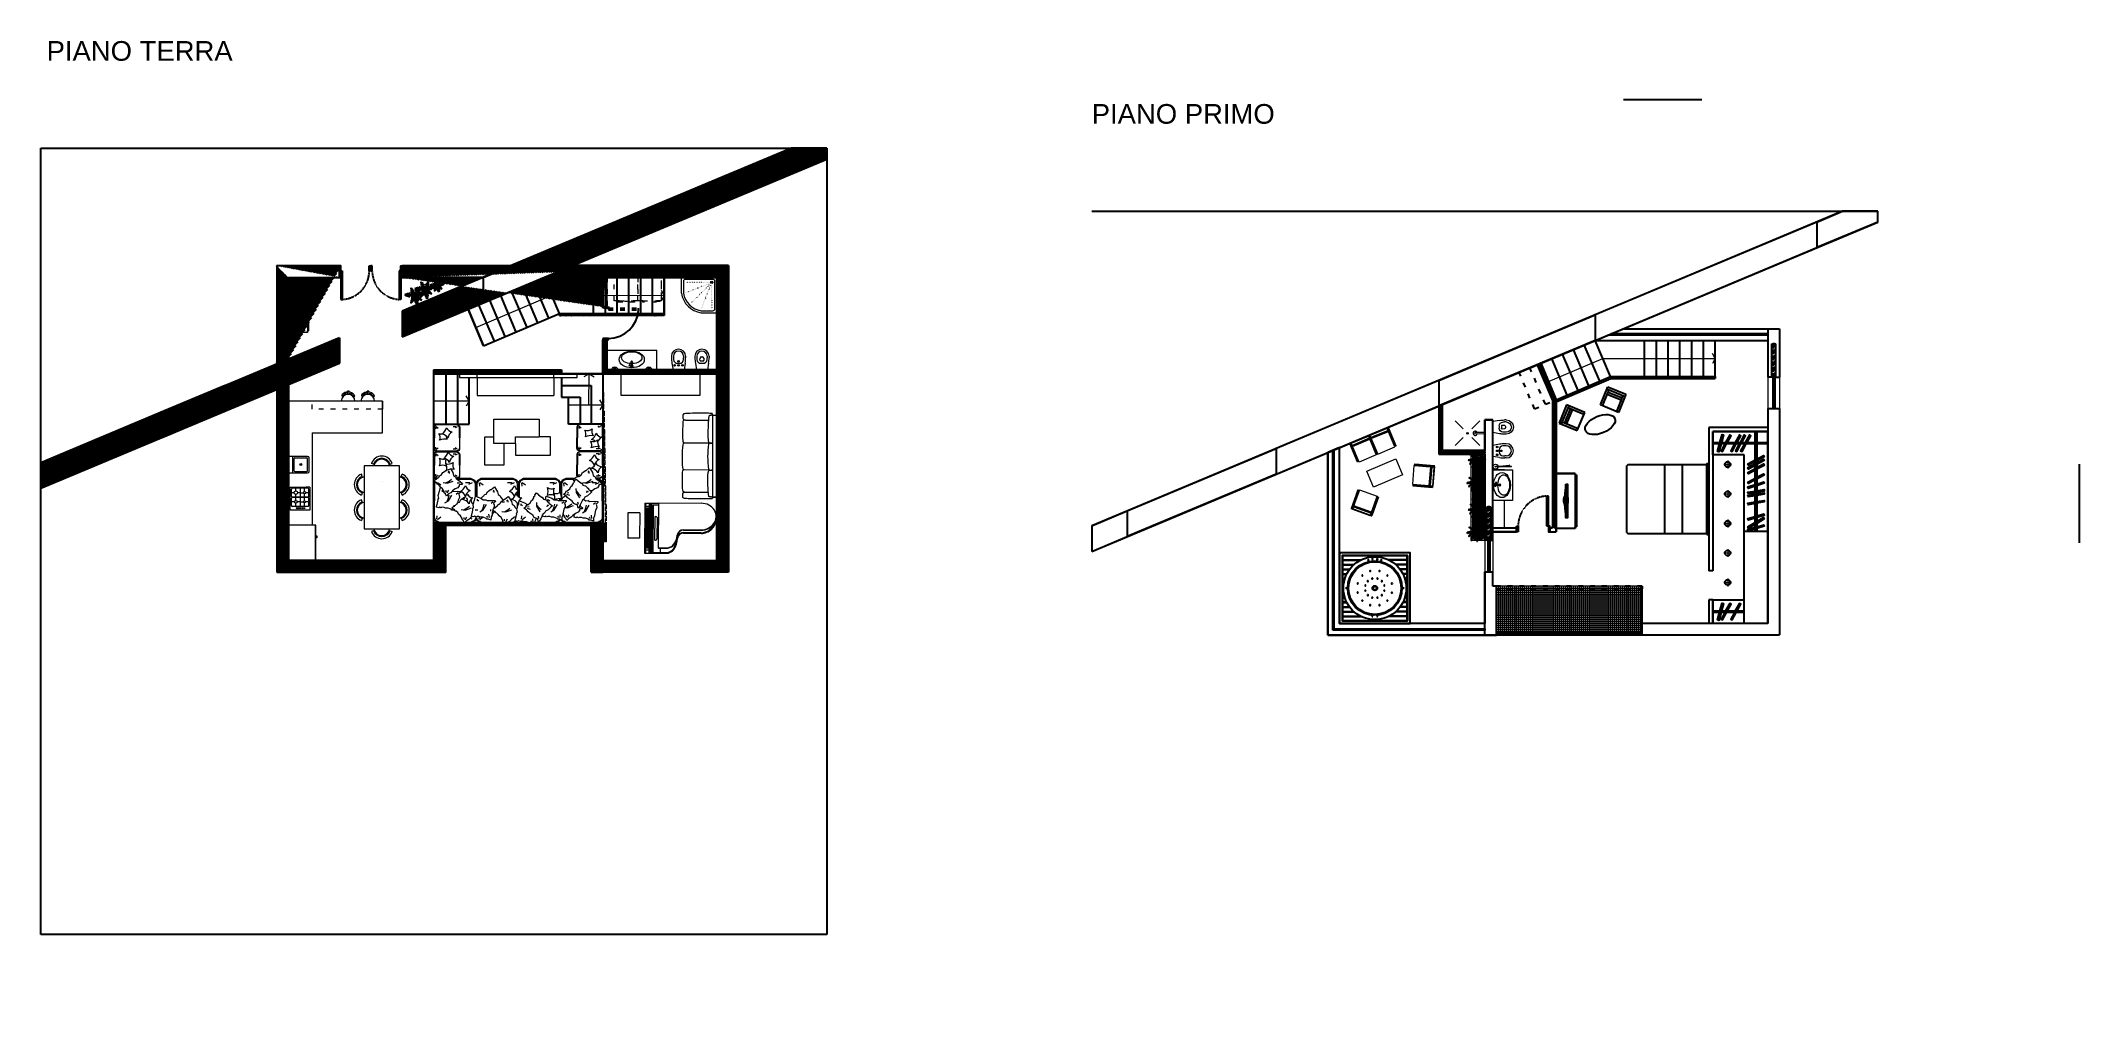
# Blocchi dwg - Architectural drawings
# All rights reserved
# Model space of a CAD drawing. Header units: millimetres. Extents: x 4686 to 9873, y 2010 to 4441.
import ezdxf

# ---------------------------------------------------------------- set-up
doc = ezdxf.new("R2010")
doc.units = ezdxf.units.MM
for name, pattern in [('ACAD_ISO02W100', [15, 12, -3]), ('ACAD_ISO03W100', [30, 12, -18]), ('DOT2', [0.125, 0, -0.125]), ('TRATTEGGIATA2', [0.375, 0.25, -0.125])]:
    doc.linetypes.add(name, pattern=pattern)
for name, color, linetype, lineweight in [('A-DOOR-FULL', 4, 'Continuous', 25), ('A-FURN', 9, 'Continuous', 18), ('ARREDI_attrezzature_furniture', 175, 'Continuous', 9), ('PALMA_pianta - trees palm', 104, 'Continuous', 25), ('PROIEZIONI', 145, 'Continuous', 13), ('PROIEZIONI_finissime_fine lines', 251, 'Continuous', 9), ('SEZIONI_medie_small_section', 2, 'Continuous', 25)]:
    doc.layers.add(name, color=color, linetype=linetype, lineweight=lineweight)
for name, color, linetype in [('Arredi', 175, 'Continuous'), ('MURO', 1, 'Continuous'), ('VEGETAZIONE', 94, 'Continuous'), ('vetro', 140, 'Continuous'), ('Wall', 7, 'Continuous'), ('www.archweb.it - blocchi dwg', 2, 'Continuous')]:
    doc.layers.add(name, color=color, linetype=linetype)
doc.styles.add('ARCHI', font='Arial.ttf')
doc.styles.get("Standard").update_dxf_attribs({"font": 'Arial.ttf'})

msp = doc.modelspace()

# ---------------------------------------------------------------- texts
at = {"char_height": 50, "attachment_point": 1}
for s, insert in [('PIANO TERRA', (4701, 4439.8)), ('PIANO PRIMO', (7360.5, 4279.6))]:
    msp.add_mtext_dynamic_manual_height_columns(s, width=1017.121, gutter_width=12.5, heights=[0], dxfattribs=dict(at, insert=insert))
at = {"layer": 'VEGETAZIONE', "char_height": 2.32, "width": 21.755, "attachment_point": 1, "style": 'ARCHI'}
for insert in [(8339, 3274.1), (8338.2, 3206.2)]:
    msp.add_mtext('N +3.30', dxfattribs=dict(at, insert=insert))

# ---------------------------------------------------------------- blocks, each defined once
blk = doc.blocks.new('REF36T')
for p, q in [((0, -26.999999), (36, -26.999999)), ((11, -27.999999), (11, -28.999999)), ((11, -28.999999), (13, -28.999999)), ((12, -26.999999), (12, -28.999999)), ((13, -28.999999), (13, -27.999999))]:
    blk.add_line(p, q)
blk.add_lwpolyline([(0, -27.999999), (0, 0), (36, 0), (36, -27.999999)], close=True)
blk = doc.blocks.new('ORR14C226')
for p, q in [((-0.169, -0.17), (-0.14, 0)), ((-0.14, 0), (0.14, 0)), ((0, 0), (0, 0)), ((0, 0), (0, 0)), ((0, 0), (0, 0)), ((0, 0), (0, 0)), ((0, 0), (0, 0)), ((0, 0), (0, 0)), ((0, 0), (0, 0)), ((0, 0), (0, 0)), ((0, 0), (0, 0)), ((0, 0), (0, 0)), ((0, 0), (0, 0)), ((0, 0), (0, 0)), ((0, 0), (0, 0)), ((0, 0), (0, 0)), ((0, 0), (0, 0)), ((0, 0), (0, 0)), ((0, 0), (0, 0)), ((0, 0), (0, 0)), ((0, 0), (0, 0)), ((0, 0), (0, 0)), ((0, 0), (0, 0)), ((0, 0), (0, 0)), ((0, 0), (0, 0)), ((0.169, -0.17), (0.14, 0)), ((-0.18, -0.345), (-0.18, -0.303)), ((-0.13, -0.345), (-0.13, -0.303)), ((-0.051, -0.243), (-0.045, -0.298)), ((-0.036, -0.226), (0.036, -0.226)), ((-0.029, -0.166), (0.029, -0.166)), ((-0.013, -0.328), (0.013, -0.328)), ((0, 0), (0, 0)), ((0, 0), (0, 0)), ((0, 0), (0, 0)), ((0, 0), (0, 0)), ((0, 0), (0, 0)), ((0, 0), (0, 0)), ((0, 0), (0, 0)), ((0, 0), (0, 0)), ((0, 0), (0, 0)), ((0, 0), (0, 0)), ((0, 0), (0, 0)), ((0, 0), (0, 0)), ((0, 0), (0, 0)), ((0, 0), (0, 0)), ((0, 0), (0, 0)), ((0, 0), (0, 0)), ((0, 0), (0, 0)), ((0, 0), (0, 0)), ((0, 0), (0, 0)), ((0, 0), (0, 0)), ((0, 0), (0, 0)), ((0, 0), (0, 0)), ((0, 0), (0, 0)), ((0, 0), (0, 0)), ((0, 0), (0, 0)), ((0, 0), (0, 0)), ((0, 0), (0, 0)), ((0, 0), (0, 0)), ((0.045, -0.298), (0.051, -0.243)), ((0.13, -0.345), (0.13, -0.303)), ((0.18, -0.345), (0.18, -0.303))]:
    blk.add_line(p, q)
for centre, radius, start, end in [((0, 0), 0.0000003, 90, 152.5342), ((0, 0), 0.0000003, 332.5342, 90), ((0, 0), 0.0000003, 332.5342, 90), ((0, 0), 0.0000001, 332.5342, 90), ((0, 0), 0.0000001, 270, 332.5342), ((0, 0), 0.0000001, 270, 332.5342), ((0, 0), 0.0000001, 332.5342, 90), ((0, 0), 0.0000001, 90, 152.5342), ((0, 0), 0.0000001, 90, 152.5342), ((0, 0), 0.0000001, 152.5342, 270), ((0, 0), 0.0000001, 90, 152.5342), ((0, 0), 0.0000001, 0, 90), ((0, 0), 0.0000001, 90, 180), ((0, 0), 0.0000001, 180, 270), ((0, 0), 0.0000001, 270, 0), ((0, 0), 0.0000001, 0, 90), ((0, 0), 0.0000001, 90, 180), ((-0.02, -0.28), 0.2, 0, 0), ((0.62, -0.303), 0.8, 170.3823, 180), ((0, -0.345), 0.18, 180, 0), ((0.62, -0.303), 0.75, 176.6666, 180), ((0, -0.345), 0.13, 180, 0), ((-0.029, -0.266), 0.1, 90, 176.6666), ((-0.036, -0.241), 0.015, 90, 185.638), ((-0.013, -0.295), 0.033, 185.638, 270), ((0, 0), 0.0000003, 152.5342, 270), ((0, 0), 0.0000003, 270, 332.5342), ((0, 0), 0.0000001, 270, 332.5342), ((0, 0), 0.0000001, 332.5342, 90), ((0, 0), 0.0000001, 90, 152.5342), ((0, 0), 0.0000001, 152.5342, 270), ((0, 0), 0.0000001, 332.5342, 90), ((0, 0), 0.0000001, 90, 152.5342), ((0, 0), 0.0000001, 152.5342, 270), ((0, 0), 0.0000001, 180, 270), ((0, 0), 0.0000001, 180, 270), ((0, 0), 0.0000001, 90, 180), ((0, 0), 0.0000001, 0, 90), ((0, 0), 0.0000001, 270, 0), ((0, 0), 0.0000001, 180, 270), ((0, 0), 0.0000001, 90, 180), ((0, 0), 0.0000001, 270, 0), ((0, 0), 0.0000001, 360, 90), ((0, 0), 0.0000001, 270, 360), ((0, 0), 0.0000001, 180, 270), ((0, 0), 0.0000001, 90, 180), ((0.013, -0.295), 0.033, 270, 354.362), ((0.029, -0.266), 0.1, 3.3334, 90), ((0.036, -0.241), 0.015, 354.362, 90), ((-0.62, -0.303), 0.75, 0, 3.3334), ((-0.62, -0.303), 0.8, 0, 9.6177)]:
    blk.add_arc(centre, radius, start, end)

# ---------------------------------------------------------------- hatches: boundary and pattern name
at = {"layer": 'SEZIONI_medie_small_section'}
h = msp.add_hatch(dxfattribs=at)
h.set_pattern_fill('ANSI31', color=256)
h.paths.add_polyline_path([(5605.9, 3687.4), (6686.2, 4139.7), (6686.2, 4167.3), (6596.7, 4167.3), (5605.9, 3752.4)])
edge = h.paths.add_edge_path(flags=17)
edge.add_line((5967.3, 3838.7), (6038.9, 3868.7))
edge.add_line((6406.5, 3838.7), (5967.3, 3838.7))
edge.add_line((6038.9, 3868.7), (6436.5, 3868.7))
edge.add_line((5605.9, 3838.7), (5811.9, 3838.7))
edge.add_line((5811.9, 3838.7), (5883.2, 3868.5))
edge.add_line((5883.2, 3868.5), (5605.9, 3868.5))
edge.add_line((5605.9, 3868.5), (5605.9, 3838.7))
edge.add_line((6116.5, 3764.5), (6126.5, 3764.5))
edge.add_line((6116.5, 3838.7), (6116.5, 3764.5))
edge.add_line((6126.5, 3764.5), (6126.5, 3838.7))
h = msp.add_hatch(dxfattribs=at)
h.set_pattern_fill('ANSI31', color=256)
edge = h.paths.add_edge_path()
edge.add_line((5316.5, 3631.2), (5316.5, 3838.7))
edge.add_line((5286.5, 3868.7), (5286.5, 3618.7))
edge.add_line((5316.5, 3838.7), (5449.6, 3838.7))
edge.add_line((5449.7, 3868.3), (5286.5, 3868.7))
edge.add_line((5449.6, 3838.7), (5449.7, 3868.3))
h = msp.add_hatch(dxfattribs=at)
h.set_pattern_fill('ANSI31', color=256)
edge = h.paths.add_edge_path()
edge.add_line((5286.5, 3553.6), (5316.5, 3566.2))
edge.add_line((5286.5, 3553.6), (5286.5, 3088.7))
edge.add_line((5316.5, 3118.7), (5316.5, 3566.2))
edge.add_line((5686.5, 3118.7), (5316.5, 3118.7))
edge.add_line((5286.5, 3088.7), (5716.5, 3088.7))
edge.add_line((5716.5, 3088.7), (5716.5, 3208.7))
edge.add_line((5686.5, 3213.7), (5686.5, 3118.7))
edge.add_line((6116.5, 3213.7), (5686.5, 3213.7))
edge.add_line((5716.5, 3208.7), (6086.5, 3208.7))
edge.add_line((6116.5, 3118.7), (6116.5, 3213.7))
edge.add_line((6086.5, 3208.7), (6086.5, 3088.7))
edge.add_line((6436.5, 3088.7), (6116.5, 3088.7))
edge.add_line((6086.5, 3088.7), (6116.5, 3088.7))
edge.add_line((6116.5, 3118.7), (6406.5, 3118.7))
edge.add_line((6406.5, 3118.7), (6406.5, 3838.7))
edge.add_line((6436.5, 3868.7), (6436.5, 3088.7))
h = msp.add_hatch(dxfattribs=at)
h.set_pattern_fill('ANSI31', color=256)
edge = h.paths.add_edge_path()
edge.add_line((5286.5, 3618.7), (5316.5, 3631.2))
edge.add_line((5316.5, 3631.2), (5316.5, 3838.7))
h = msp.add_hatch(dxfattribs=at)
h.set_pattern_fill('ANSI31', color=256)
h.paths.add_polyline_path([(6126.5, 3603.7), (6126.5, 3679.5), (6116.5, 3679.5), (6116.5, 3593.7), (6406.5, 3593.7), (6406.5, 3603.7)])
edge = h.paths.add_edge_path()
edge.add_line((6406.5, 3838.7), (5967.3, 3838.7))
edge.add_line((6038.9, 3868.7), (6436.5, 3868.7))
h = msp.add_hatch(dxfattribs=at)
h.set_pattern_fill('ANSI31', color=256)
edge = h.paths.add_edge_path()
edge.add_line((6006.3, 3741.6), (6006.3, 3746.6))
edge.add_line((6272.9, 3741.6), (6008.5, 3741.6))
edge.add_line((6008.5, 3741.6), (6006.3, 3741.6))
edge.add_line((6006.3, 3746.6), (6272.9, 3746.6))
h = msp.add_hatch(dxfattribs=at)
h.set_pattern_fill('ANSI31', color=256)
edge = h.paths.add_edge_path()
edge.add_line((6272.9, 3741.6), (6272.9, 3746.6))
edge.add_line((6272.9, 3741.6), (6008.5, 3741.6))
h = msp.add_hatch(dxfattribs=at)
h.set_pattern_fill('ANSI31', color=256)
h.paths.add_polyline_path([(5445.9, 3685.4), (4686.2, 3367.3), (4686.2, 3302.2), (5445.9, 3620.4)])
h = msp.add_hatch(dxfattribs=at)
h.set_pattern_fill('ANSI31', color=256)
h.paths.add_polyline_path([(5686.5, 3603.7), (6011.5, 3603.7), (6011.5, 3593.7), (5686.5, 3593.7)])
at = {"layer": 'www.archweb.it - blocchi dwg', "true_color": 0x000000}
h = msp.add_hatch(dxfattribs=at)
h.set_pattern_fill('ANGLE', color=18)
h.set_pattern_definition([(0, (-25.132, -8.584), (0, 6.985), [5.08, -1.905]), (90, (-25.132, -8.584), (-6.985, 4e-16), [5.08, -1.905])])
edge = h.paths.add_edge_path()
edge.add_arc((4701, 2010.3), 0.0486, 0, 360)

# ---------------------------------------------------------------- linework, layer by layer
for p, q in [((4686.2, 4167.3), (6686.2, 4167.3)), ((4686.2, 2167.3), (4686.2, 4167.3)), ((6686.2, 4167.3), (6686.2, 2167.3)), ((7360.5, 4006.9), (9360.5, 4006.9)), ((6006.3, 3746.6), (5967.3, 3838.7)), ((6092.9, 3746.6), (6092.9, 3838.7)), ((6122.9, 3746.6), (6122.9, 3838.7)), ((6152.9, 3746.6), (6152.9, 3838.7)), ((6182.9, 3746.6), (6182.9, 3838.7)), ((6212.9, 3746.6), (6212.9, 3838.7)), ((6242.9, 3746.6), (6242.9, 3838.7)), ((6272.9, 3746.6), (6272.9, 3838.7)), ((5895.9, 3699.7), (5856.6, 3792.3)), ((5923.5, 3711.5), (5884.2, 3803.9)), ((5951.1, 3723.2), (5911.9, 3815.5)), ((5978.7, 3734.9), (5939.6, 3827.1)), ((5813, 3664.6), (5773.6, 3757.6)), ((5840.6, 3676.3), (5801.2, 3769.2)), ((5813, 3664.6), (6006.3, 3746.6)), ((5868.3, 3688), (5828.9, 3780.7)), ((6006.3, 3746.6), (6272.9, 3746.6)), ((8570.3, 3539.4), (8531, 3632)), ((8597.9, 3551.1), (8558.6, 3643.6)), ((8625.5, 3562.8), (8586.3, 3655.2)), ((8653.1, 3574.6), (8614, 3666.8)), ((8680.7, 3586.3), (8641.7, 3678.3)), ((8767.3, 3586.3), (8767.3, 3678.3)), ((8797.3, 3586.3), (8797.3, 3678.3)), ((8827.3, 3586.3), (8827.3, 3678.3)), ((8857.3, 3586.3), (8857.3, 3678.3)), ((8887.3, 3586.3), (8887.3, 3678.3)), ((8917.3, 3586.3), (8917.3, 3678.3)), ((8947.3, 3586.3), (8947.3, 3678.3)), ((8542.7, 3527.7), (8503.6, 3619.7)), ((8680.7, 3586.3), (8947.3, 3586.3)), ((7997.4, 3130.8), (7997.4, 2965.8)), ((7998.4, 3131.8), (8163.2, 3131.8)), ((7998.4, 3120.4), (8046.2, 3120.4)), ((7998.4, 3119.4), (8044.2, 3119.4)), ((8000.9, 3120.4), (8000.9, 3119.4)), ((8163.4, 3120.4), (8115.7, 3120.4)), ((8163.4, 3119.4), (8117.7, 3119.4)), ((8160.9, 3120.4), (8160.9, 3119.4)), ((8164.4, 3130.6), (8164.4, 2965.8)), ((7998.4, 3108.5), (8028.1, 3108.5)), ((7998.4, 3107.5), (8027, 3107.5)), ((7998.4, 3096.5), (8017.1, 3096.5)), ((7998.4, 3095.5), (8016.3, 3095.5)), ((7998.4, 3084.6), (8009.6, 3084.6)), ((7998.4, 3083.6), (8009.1, 3083.6)), ((7998.4, 3072.7), (8004.7, 3072.7)), ((7998.4, 3071.7), (8004.4, 3071.7)), ((7998.4, 3060.7), (8001.9, 3060.7)), ((8000.9, 3108.5), (8000.9, 3107.5)), ((8000.9, 3096.5), (8000.9, 3095.5)), ((8000.9, 3084.6), (8000.9, 3083.6)), ((8000.9, 3072.7), (8000.9, 3071.7)), ((8000.9, 3060.7), (8000.9, 3059.7)), ((8163.4, 3108.5), (8133.7, 3108.5)), ((8163.4, 3107.5), (8134.8, 3107.5)), ((8163.4, 3096.5), (8144.8, 3096.5)), ((8163.4, 3095.5), (8145.5, 3095.5)), ((8163.4, 3084.6), (8152.2, 3084.6)), ((8163.4, 3083.6), (8152.7, 3083.6)), ((8163.4, 3072.7), (8157.1, 3072.7)), ((8163.4, 3071.7), (8157.4, 3071.7)), ((8163.4, 3060.7), (8160, 3060.7)), ((8160.9, 3108.5), (8160.9, 3107.5)), ((8160.9, 3096.5), (8160.9, 3095.5)), ((8160.9, 3084.6), (8160.9, 3083.6)), ((8160.9, 3072.7), (8160.9, 3071.7)), ((8160.9, 3060.7), (8160.9, 3059.7)), ((7998.4, 3059.7), (8001.7, 3059.7)), ((7998.4, 3048.9), (8000.9, 3048.9)), ((7998.4, 3047.8), (8000.9, 3047.8)), ((7998.4, 3036.9), (8001.7, 3036.9)), ((7998.4, 3035.9), (8001.9, 3035.9)), ((7998.4, 3025), (8004.4, 3025)), ((7998.4, 3024), (8004.7, 3024)), ((7998.4, 3013.1), (8009.1, 3013.1)), ((7998.4, 3012.1), (8009.6, 3012.1)), ((8000.9, 3035.9), (8000.9, 3036.9)), ((8000.9, 3024), (8000.9, 3025)), ((8000.9, 3024), (8000.9, 3025)), ((8000.9, 3012.1), (8000.9, 3013.1)), ((8163.4, 3012.1), (8152.2, 3012.1)), ((8163.4, 3013.1), (8152.7, 3013.1)), ((8163.4, 3024), (8157.1, 3024)), ((8163.4, 3025), (8157.4, 3025)), ((8163.4, 3035.9), (8160, 3035.9)), ((8163.4, 3059.7), (8160.1, 3059.7)), ((8163.4, 3036.9), (8160.1, 3036.9)), ((8163.4, 3048.9), (8160.9, 3048.9)), ((8163.4, 3047.8), (8160.9, 3047.8)), ((8160.9, 3035.9), (8160.9, 3036.9)), ((8160.9, 3024), (8160.9, 3025)), ((8160.9, 3024), (8160.9, 3025)), ((8160.9, 3012.1), (8160.9, 3013.1)), ((7998.4, 3001.1), (8016.3, 3001.1)), ((7998.4, 3000.1), (8017.1, 3000.1)), ((7998.4, 2989.2), (8027, 2989.2)), ((7998.4, 2988.2), (8028.1, 2988.2)), ((7998.4, 2977.3), (8044.2, 2977.3)), ((7998.4, 2976.3), (8046.2, 2976.3)), ((7998.4, 2964.8), (8163.4, 2964.8)), ((8000.9, 3000.1), (8000.9, 3001.1)), ((8000.9, 2988.2), (8000.9, 2989.2)), ((8000.9, 2976.3), (8000.9, 2977.3)), ((8074.7, 2978), (8074.7, 2978)), ((8087.1, 2978), (8087.1, 2978)), ((8163.4, 2976.3), (8115.7, 2976.3)), ((8163.4, 2977.3), (8117.7, 2977.3)), ((8163.4, 2988.2), (8133.7, 2988.2)), ((8163.4, 2989.2), (8134.8, 2989.2)), ((8163.4, 3000.1), (8144.8, 3000.1)), ((8163.4, 3001.1), (8145.5, 3001.1)), ((8160.9, 3000.1), (8160.9, 3001.1)), ((8160.9, 2988.2), (8160.9, 2989.2)), ((6686.2, 2167.3), (4686.2, 2167.3))]:
    msp.add_line(p, q)
at = {"linetype": 'ACAD_ISO03W100'}
for p, q in [((8487.4, 3504.2), (8448, 3597.2)), ((8515, 3516), (8475.6, 3608.8)), ((8487.4, 3504.2), (8542.7, 3527.7))]:
    msp.add_line(p, q, dxfattribs=at)
for points in [[(8170.9, 3137.6, 0.414214), (8170.2, 3138.3), (7991.6, 3138.3, 0.414214), (7990.9, 3137.6), (7990.9, 2959, 0.414214), (7991.6, 2958.3), (8170.2, 2958.3, 0.414214), (8170.9, 2959)], [(8163.4, 3129.8, 0.414214), (8162.4, 3130.8), (7999.4, 3130.8, 0.414214), (7998.4, 3129.8), (7998.4, 2966.8, 0.414214), (7999.4, 2965.8), (8162.4, 2965.8, 0.414214), (8163.4, 2966.8)]]:
    msp.add_lwpolyline(points, format="xyb", close=True)
for radius in [80, 69.1, 67, 6, 4.5]:
    msp.add_circle((8080.9, 3048.3), radius)
for centre, radius, start, end in [((7998.4, 3130.8), 1, 90, 180), ((8080.9, 3048.3), 82.5, 119.153, 120.5483), ((8080.9, 3048.3), 82.5, 59.4517, 60.847), ((8163.2, 3130.6), 1.2, 0, 90), ((8080.9, 3048.3), 82.5, 171.3491, 172.051), ((8080.9, 3048.3), 82.5, 162.8428, 163.5682), ((8080.9, 3048.3), 82.5, 153.9231, 154.6938), ((8080.9, 3048.3), 82.5, 144.2564, 145.1076), ((8080.9, 3048.3), 82.5, 133.2191, 134.224), ((8080.9, 3048.3), 82.5, 45.776, 46.7809), ((8080.9, 3048.3), 82.5, 34.8924, 35.7436), ((8080.9, 3048.3), 82.5, 25.3062, 26.0769), ((8080.9, 3048.3), 82.5, 16.4318, 17.1572), ((8080.9, 3048.3), 82.5, 7.949, 8.6509), ((8080.9, 3048.3), 82.5, 179.6396, 180.3341), ((8080.9, 3048.3), 82.5, 179.6659, 180.3604), ((8080.9, 3048.3), 82.5, 187.949, 188.6509), ((8080.9, 3048.3), 82.5, 196.4318, 197.1572), ((8080.9, 3048.3), 82.5, 196.4318, 197.1572), ((8080.9, 3048.3), 82.5, 205.3062, 206.0769), ((8080.9, 3048.3), 82.5, 333.9231, 334.6938), ((8080.9, 3048.3), 82.5, 342.8428, 343.5682), ((8080.9, 3048.3), 82.5, 342.8428, 343.5682), ((8080.9, 3048.3), 82.5, 351.3491, 352.051), ((8080.9, 3048.3), 82.5, 359.6659, 0.3604), ((8080.9, 3048.3), 82.5, 359.6396, 0.3341), ((7998.4, 2965.8), 1, 180, 270), ((8080.9, 3048.3), 82.5, 214.8924, 215.7436), ((8080.9, 3048.3), 82.5, 225.776, 226.7809), ((8080.9, 3048.3), 82.5, 239.4517, 240.847), ((8080.9, 3048.3), 82.5, 299.153, 300.5483), ((8080.9, 3048.3), 82.5, 313.2191, 314.224), ((8080.9, 3048.3), 82.5, 324.2564, 325.1076), ((8163.4, 2965.8), 1, 270, 0)]:
    msp.add_arc(centre, radius, start, end)
for points, knots in [([(8066.9, 3120.2), (8066.8, 3120.6), (8064.5, 3120.2), (8064.2, 3120.1), (8064, 3120), (8062, 3119.5), (8062, 3119)], [0, 0, 0, 0, 1, 1, 1, 2, 2, 2, 2]), ([(8062.3, 3119.4), (8063, 3119.4), (8063.9, 3119.5), (8064.6, 3119.7), (8065.2, 3119.8), (8065.9, 3120), (8066.5, 3120.3)], [0, 0, 0, 0, 1, 1, 1, 2, 2, 2, 2]), ([(8076, 3122.3), (8076, 3122.3), (8076, 3122.4), (8076, 3122.4), (8076, 3122.4), (8075.9, 3122.4), (8075.9, 3122.4), (8075.9, 3122.4), (8075.9, 3122.4), (8075.9, 3122.4), (8075.9, 3122.4), (8075.9, 3122.4), (8075.9, 3122.4), (8075.9, 3122.4), (8075.8, 3122.5), (8075.8, 3122.5), (8075.8, 3122.5), (8075.7, 3122.5), (8075.7, 3122.5), (8075.3, 3122.6), (8074.8, 3122.5), (8074.3, 3122.5), (8074.2, 3122.5), (8073, 3122.3), (8073, 3122.1)], [0, 0, 0, 0, 1, 1, 1, 2, 2, 2, 3, 3, 3, 4, 4, 4, 5, 5, 5, 6, 6, 6, 7, 7, 7, 8, 8, 8, 8]), ([(8076.3, 3118.3), (8076.3, 3118.4), (8076.1, 3118.4), (8076, 3118.4), (8075.7, 3118.5), (8075.1, 3118.5), (8074.7, 3118.4), (8074.6, 3118.4), (8073.4, 3118.3), (8073.3, 3118)], [0, 0, 0, 0, 1, 1, 1, 2, 2, 2, 3, 3, 3, 3]), ([(8073.3, 3118), (8073.4, 3117.9), (8073.4, 3117.9), (8073.5, 3117.9), (8073.9, 3117.8), (8074.3, 3117.8), (8074.7, 3117.8), (8075.2, 3117.9), (8075.7, 3117.9), (8076.1, 3118.1), (8076.2, 3118.1), (8076.3, 3118.2), (8076.3, 3118.3)], [0, 0, 0, 0, 1, 1, 1, 2, 2, 2, 3, 3, 3, 4, 4, 4, 4]), ([(8085.5, 3118.3), (8085.5, 3118.3), (8085.6, 3118.2), (8085.6, 3118.2), (8085.6, 3118.2), (8085.6, 3118.2), (8085.6, 3118.2), (8085.6, 3118.2), (8085.6, 3118.2), (8085.6, 3118.2), (8085.6, 3118.2), (8085.6, 3118.1), (8085.6, 3118.1), (8085.6, 3118.1), (8085.7, 3118.1), (8085.7, 3118.1), (8086.1, 3118), (8086.5, 3117.9), (8086.9, 3117.9), (8087.3, 3117.8), (8087.9, 3117.8), (8088.3, 3117.9), (8088.4, 3117.9), (8088.5, 3117.9), (8088.5, 3118)], [0, 0, 0, 0, 1, 1, 1, 2, 2, 2, 3, 3, 3, 4, 4, 4, 5, 5, 5, 6, 6, 6, 7, 7, 7, 8, 8, 8, 8]), ([(8088.7, 3120.1), (8088.7, 3120.4), (8087.3, 3120.6), (8087.1, 3120.6), (8086.8, 3120.6), (8086.3, 3120.6), (8085.9, 3120.5), (8085.9, 3120.5), (8085.9, 3120.5), (8085.9, 3120.5), (8085.9, 3120.5), (8085.8, 3120.5), (8085.8, 3120.5), (8085.8, 3120.5), (8085.8, 3120.5), (8085.8, 3120.5), (8085.8, 3120.5), (8085.7, 3120.4), (8085.7, 3120.4), (8085.7, 3120.4), (8085.7, 3120.4), (8085.7, 3120.4), (8085.7, 3120.4), (8085.7, 3120.4), (8085.7, 3120.4)], [0, 0, 0, 0, 1, 1, 1, 2, 2, 2, 3, 3, 3, 4, 4, 4, 5, 5, 5, 6, 6, 6, 7, 7, 7, 8, 8, 8, 8]), ([(8088.9, 3122.1), (8088.9, 3122.1), (8088.9, 3122.1), (8088.9, 3122.1), (8088.9, 3122.1), (8088.9, 3122.1), (8088.9, 3122.1), (8088.9, 3122.1), (8088.8, 3122.2), (8088.8, 3122.2), (8088.8, 3122.2), (8088.8, 3122.2), (8088.8, 3122.2), (8088.8, 3122.2), (8088.7, 3122.2), (8088.7, 3122.2), (8088.7, 3122.2), (8088.6, 3122.3), (8088.6, 3122.3), (8088.2, 3122.4), (8087.8, 3122.5), (8087.3, 3122.5), (8086.9, 3122.5), (8086.5, 3122.5), (8086.1, 3122.5), (8086.1, 3122.5), (8086, 3122.4), (8086, 3122.4), (8086, 3122.4), (8086, 3122.4), (8086, 3122.4), (8086, 3122.4), (8086, 3122.4), (8086, 3122.4), (8086, 3122.4), (8085.9, 3122.4), (8085.9, 3122.4), (8085.9, 3122.4), (8085.9, 3122.3), (8085.9, 3122.3), (8085.9, 3122.3), (8085.9, 3122.3), (8085.9, 3122.3)], [0, 0, 0, 0, 1, 1, 1, 2, 2, 2, 3, 3, 3, 4, 4, 4, 5, 5, 5, 6, 6, 6, 7, 7, 7, 8, 8, 8, 9, 9, 9, 10, 10, 10, 11, 11, 11, 12, 12, 12, 13, 13, 13, 14, 14, 14, 14]), ([(8085.9, 3122.3), (8085.9, 3122.3), (8085.9, 3122.3), (8085.9, 3122.3), (8085.9, 3122.3), (8085.9, 3122.3), (8085.9, 3122.3), (8085.9, 3122.3), (8086, 3122.2), (8086, 3122.2), (8086, 3122.2), (8086, 3122.2), (8086, 3122.2), (8086, 3122.2), (8086.1, 3122.2), (8086.1, 3122.2), (8086.4, 3122), (8086.9, 3122), (8087.3, 3121.9), (8087.7, 3121.9), (8088.2, 3121.9), (8088.6, 3121.9), (8088.6, 3121.9), (8088.7, 3122), (8088.7, 3122), (8088.7, 3122), (8088.8, 3122), (8088.8, 3122), (8088.8, 3122), (8088.8, 3122), (8088.8, 3122), (8088.8, 3122), (8088.9, 3122), (8088.9, 3122), (8088.9, 3122), (8088.9, 3122), (8088.9, 3122), (8088.9, 3122), (8088.9, 3122.1), (8088.9, 3122.1)], [0, 0, 0, 0, 1, 1, 1, 2, 2, 2, 3, 3, 3, 4, 4, 4, 5, 5, 5, 6, 6, 6, 7, 7, 7, 8, 8, 8, 9, 9, 9, 10, 10, 10, 11, 11, 11, 12, 12, 12, 13, 13, 13, 13]), ([(8095, 3120.2), (8094.9, 3119.7), (8097.1, 3119.2), (8097.4, 3119.2), (8097.6, 3119.1), (8099.7, 3118.7), (8099.8, 3119)], [0, 0, 0, 0, 1, 1, 1, 2, 2, 2, 2]), ([(8095.4, 3120.3), (8096.1, 3120), (8096.8, 3119.8), (8097.5, 3119.6), (8098.1, 3119.5), (8098.9, 3119.4), (8099.5, 3119.4)], [0, 0, 0, 0, 1, 1, 1, 2, 2, 2, 2]), ([(8034.9, 3098.7), (8034.5, 3099), (8032.4, 3097.2), (8032.2, 3096.9), (8032, 3096.7), (8030.2, 3094.7), (8030.5, 3094.3)], [0, 0, 0, 0, 1, 1, 1, 2, 2, 2, 2]), ([(8030.5, 3094.3), (8030.9, 3093.9), (8032.9, 3095.8), (8033, 3096), (8033.2, 3096.1), (8035.3, 3098.3), (8034.9, 3098.7)], [0, 0, 0, 0, 1, 1, 1, 2, 2, 2, 2]), ([(8030.5, 3094.7), (8031.4, 3095.1), (8032.1, 3095.8), (8032.7, 3096.4), (8033.3, 3097), (8034.1, 3097.9), (8034.5, 3098.6)], [0, 0, 0, 0, 1, 1, 1, 2, 2, 2, 2]), ([(8037.6, 3061), (8038, 3060.8), (8038.3, 3060.5), (8038.3, 3060), (8038.3, 3059.4), (8037.9, 3059), (8037.3, 3059), (8036.8, 3059), (8036.3, 3059.4), (8036.3, 3060), (8036.3, 3060.5), (8036.8, 3061), (8037.3, 3061), (8037.4, 3061), (8037.5, 3061), (8037.6, 3061)], [0, 0, 0, 0, 1, 1, 1, 2, 2, 2, 3, 3, 3, 4, 4, 4, 5, 5, 5, 5]), ([(8049.7, 3080.9), (8049.9, 3080.7), (8050, 3080.4), (8050, 3080.2), (8050, 3079.6), (8049.5, 3079.2), (8049, 3079.2), (8048.4, 3079.2), (8048, 3079.6), (8048, 3080.2), (8048, 3080.7), (8048.4, 3081.2), (8049, 3081.2), (8049.2, 3081.2), (8049.5, 3081.1), (8049.7, 3080.9)], [0, 0, 0, 0, 1, 1, 1, 2, 2, 2, 3, 3, 3, 4, 4, 4, 5, 5, 5, 5]), ([(8063.9, 3066.7), (8064, 3066.5), (8064.1, 3066.3), (8064.1, 3066), (8064.1, 3065.5), (8063.7, 3065), (8063.1, 3065), (8062.6, 3065), (8062.1, 3065.5), (8062.1, 3066), (8062.1, 3066.6), (8062.6, 3067), (8063.1, 3067), (8063.4, 3067), (8063.7, 3066.9), (8063.9, 3066.7)], [0, 0, 0, 0, 1, 1, 1, 2, 2, 2, 3, 3, 3, 4, 4, 4, 5, 5, 5, 5]), ([(8070.1, 3092.1), (8070.2, 3092), (8070.2, 3091.9), (8070.2, 3091.8), (8070.2, 3091.3), (8069.7, 3090.8), (8069.2, 3090.8), (8068.6, 3090.8), (8068.2, 3091.3), (8068.2, 3091.8), (8068.2, 3092.4), (8068.6, 3092.8), (8069.2, 3092.8), (8069.6, 3092.8), (8070, 3092.5), (8070.1, 3092.1)], [0, 0, 0, 0, 1, 1, 1, 2, 2, 2, 3, 3, 3, 4, 4, 4, 5, 5, 5, 5]), ([(8075.3, 3072.8), (8075.4, 3072.7), (8075.4, 3072.6), (8075.4, 3072.5), (8075.4, 3072), (8074.9, 3071.5), (8074.4, 3071.5), (8073.8, 3071.5), (8073.4, 3072), (8073.4, 3072.5), (8073.4, 3073.1), (8073.8, 3073.5), (8074.4, 3073.5), (8074.8, 3073.5), (8075.2, 3073.2), (8075.3, 3072.8)], [0, 0, 0, 0, 1, 1, 1, 2, 2, 2, 3, 3, 3, 4, 4, 4, 5, 5, 5, 5]), ([(8086.4, 3072.8), (8086.6, 3073.2), (8087, 3073.5), (8087.4, 3073.5), (8088, 3073.5), (8088.4, 3073.1), (8088.4, 3072.5), (8088.4, 3072), (8088, 3071.5), (8087.4, 3071.5), (8086.9, 3071.5), (8086.4, 3072), (8086.4, 3072.5), (8086.4, 3072.6), (8086.4, 3072.7), (8086.4, 3072.8)], [0, 0, 0, 0, 1, 1, 1, 2, 2, 2, 3, 3, 3, 4, 4, 4, 5, 5, 5, 5]), ([(8091.6, 3092.1), (8091.7, 3092.5), (8092.1, 3092.8), (8092.6, 3092.8), (8093.1, 3092.8), (8093.6, 3092.4), (8093.6, 3091.8), (8093.6, 3091.3), (8093.1, 3090.8), (8092.6, 3090.8), (8092, 3090.8), (8091.6, 3091.3), (8091.6, 3091.8), (8091.6, 3091.9), (8091.6, 3092), (8091.6, 3092.1)], [0, 0, 0, 0, 1, 1, 1, 2, 2, 2, 3, 3, 3, 4, 4, 4, 5, 5, 5, 5]), ([(8097.9, 3066.7), (8098.1, 3066.9), (8098.4, 3067), (8098.6, 3067), (8099.2, 3067), (8099.6, 3066.6), (8099.6, 3066), (8099.6, 3065.5), (8099.2, 3065), (8098.6, 3065), (8098.1, 3065), (8097.6, 3065.5), (8097.6, 3066), (8097.6, 3066.3), (8097.7, 3066.5), (8097.9, 3066.7)], [0, 0, 0, 0, 1, 1, 1, 2, 2, 2, 3, 3, 3, 4, 4, 4, 5, 5, 5, 5]), ([(8112.1, 3080.9), (8112.3, 3081.1), (8112.5, 3081.2), (8112.8, 3081.2), (8113.3, 3081.2), (8113.8, 3080.7), (8113.8, 3080.2), (8113.8, 3079.6), (8113.3, 3079.2), (8112.8, 3079.2), (8112.2, 3079.2), (8111.8, 3079.6), (8111.8, 3080.2), (8111.8, 3080.4), (8111.9, 3080.7), (8112.1, 3080.9)], [0, 0, 0, 0, 1, 1, 1, 2, 2, 2, 3, 3, 3, 4, 4, 4, 5, 5, 5, 5]), ([(8124.2, 3061), (8124.3, 3061), (8124.4, 3061), (8124.4, 3061), (8125, 3061), (8125.5, 3060.5), (8125.5, 3060), (8125.5, 3059.4), (8125, 3059), (8124.4, 3059), (8123.9, 3059), (8123.4, 3059.4), (8123.4, 3060), (8123.4, 3060.5), (8123.7, 3060.8), (8124.2, 3061)], [0, 0, 0, 0, 1, 1, 1, 2, 2, 2, 3, 3, 3, 4, 4, 4, 5, 5, 5, 5]), ([(8126.9, 3098.7), (8126.5, 3098.3), (8128.6, 3096.1), (8128.8, 3096), (8128.9, 3095.8), (8130.9, 3093.9), (8131.2, 3094.3)], [0, 0, 0, 0, 1, 1, 1, 2, 2, 2, 2]), ([(8131.2, 3094.3), (8131.6, 3094.7), (8129.8, 3096.7), (8129.6, 3096.9), (8129.4, 3097.2), (8127.3, 3099), (8126.9, 3098.7)], [0, 0, 0, 0, 1, 1, 1, 2, 2, 2, 2]), ([(8127.3, 3098.6), (8127.6, 3097.9), (8128.5, 3097), (8129.1, 3096.4), (8129.7, 3095.8), (8130.4, 3095.1), (8131.2, 3094.7)], [0, 0, 0, 0, 1, 1, 1, 2, 2, 2, 2]), ([(8009.2, 3050.8), (8008.7, 3050.8), (8008.6, 3048.7), (8008.6, 3048.5), (8008.6, 3048.2), (8008.7, 3045.9), (8009.2, 3045.8)], [0, 0, 0, 0, 1, 1, 1, 2, 2, 2, 2]), ([(8013.5, 3049.8), (8013.2, 3049.8), (8013.2, 3048.6), (8013.2, 3048.4), (8013.2, 3048.3), (8013.2, 3046.9), (8013.5, 3046.8)], [0, 0, 0, 0, 1, 1, 1, 2, 2, 2, 2]), ([(8013.5, 3046.8), (8013.5, 3046.8), (8013.5, 3046.8), (8013.5, 3046.8), (8013.5, 3046.8), (8013.6, 3046.9), (8013.6, 3046.9), (8013.6, 3046.9), (8013.6, 3046.9), (8013.6, 3046.9), (8013.6, 3046.9), (8013.6, 3047), (8013.6, 3047), (8013.6, 3047), (8013.6, 3047), (8013.6, 3047), (8013.6, 3047), (8013.7, 3047.1), (8013.7, 3047.1), (8013.8, 3047.5), (8013.8, 3048), (8013.8, 3048.4), (8013.8, 3048.8), (8013.8, 3049.4), (8013.6, 3049.7), (8013.6, 3049.7), (8013.6, 3049.7), (8013.6, 3049.7), (8013.6, 3049.7), (8013.6, 3049.8), (8013.6, 3049.8), (8013.6, 3049.8), (8013.6, 3049.8), (8013.6, 3049.8), (8013.6, 3049.8), (8013.5, 3049.8), (8013.5, 3049.8), (8013.5, 3049.8), (8013.5, 3049.8), (8013.5, 3049.8)], [0, 0, 0, 0, 1, 1, 1, 2, 2, 2, 3, 3, 3, 4, 4, 4, 5, 5, 5, 6, 6, 6, 7, 7, 7, 8, 8, 8, 9, 9, 9, 10, 10, 10, 11, 11, 11, 12, 12, 12, 13, 13, 13, 13]), ([(8021.8, 3016), (8021.8, 3016), (8021.8, 3016), (8021.8, 3016), (8021.8, 3016), (8021.8, 3015.9), (8021.8, 3015.9), (8021.8, 3015.9), (8021.7, 3015.9), (8021.7, 3015.9), (8021.7, 3015.9), (8021.7, 3015.9), (8021.7, 3015.9), (8021.7, 3015.9), (8021.7, 3015.8), (8021.7, 3015.8), (8021.7, 3015.8), (8021.8, 3015.7), (8021.8, 3015.7), (8021.8, 3015.3), (8022, 3015), (8022.2, 3014.6), (8022.3, 3014.4), (8023, 3013.3), (8023.3, 3013.4)], [0, 0, 0, 0, 1, 1, 1, 2, 2, 2, 3, 3, 3, 4, 4, 4, 5, 5, 5, 6, 6, 6, 7, 7, 7, 8, 8, 8, 8]), ([(8023.3, 3013.4), (8023.5, 3013.5), (8022.8, 3014.8), (8022.7, 3014.9), (8022.5, 3015.2), (8022.3, 3015.6), (8022, 3015.9), (8021.9, 3015.9), (8021.9, 3016), (8021.8, 3016)], [0, 0, 0, 0, 1, 1, 1, 2, 2, 2, 3, 3, 3, 3]), ([(8037.1, 3037.6), (8037.1, 3037.7), (8037.2, 3037.7), (8037.3, 3037.7), (8037.9, 3037.7), (8038.3, 3037.2), (8038.3, 3036.7), (8038.3, 3036.1), (8037.9, 3035.7), (8037.3, 3035.7), (8036.8, 3035.7), (8036.3, 3036.1), (8036.3, 3036.7), (8036.3, 3037.1), (8036.6, 3037.5), (8037.1, 3037.6)], [0, 0, 0, 0, 1, 1, 1, 2, 2, 2, 3, 3, 3, 4, 4, 4, 5, 5, 5, 5]), ([(8048.3, 3017.2), (8048.5, 3017.4), (8048.7, 3017.5), (8049, 3017.5), (8049.5, 3017.5), (8050, 3017), (8050, 3016.5), (8050, 3015.9), (8049.5, 3015.5), (8049, 3015.5), (8048.4, 3015.5), (8048, 3015.9), (8048, 3016.5), (8048, 3016.8), (8048.1, 3017), (8048.3, 3017.2)], [0, 0, 0, 0, 1, 1, 1, 2, 2, 2, 3, 3, 3, 4, 4, 4, 5, 5, 5, 5]), ([(8056.9, 3055.8), (8057.4, 3055.7), (8057.7, 3055.3), (8057.7, 3054.8), (8057.7, 3054.3), (8057.2, 3053.8), (8056.7, 3053.8), (8056.1, 3053.8), (8055.7, 3054.3), (8055.7, 3054.8), (8055.7, 3055.4), (8056.1, 3055.8), (8056.7, 3055.8), (8056.8, 3055.8), (8056.8, 3055.8), (8056.9, 3055.8)], [0, 0, 0, 0, 1, 1, 1, 2, 2, 2, 3, 3, 3, 4, 4, 4, 5, 5, 5, 5]), ([(8056.4, 3042.8), (8056.5, 3042.9), (8056.6, 3042.9), (8056.7, 3042.9), (8057.2, 3042.9), (8057.7, 3042.4), (8057.7, 3041.9), (8057.7, 3041.3), (8057.2, 3040.9), (8056.7, 3040.9), (8056.1, 3040.9), (8055.7, 3041.3), (8055.7, 3041.9), (8055.7, 3042.3), (8056, 3042.7), (8056.4, 3042.8)], [0, 0, 0, 0, 1, 1, 1, 2, 2, 2, 3, 3, 3, 4, 4, 4, 5, 5, 5, 5]), ([(8062.4, 3031.4), (8062.6, 3031.5), (8062.9, 3031.6), (8063.1, 3031.6), (8063.7, 3031.6), (8064.1, 3031.2), (8064.1, 3030.6), (8064.1, 3030.1), (8063.7, 3029.6), (8063.1, 3029.6), (8062.6, 3029.6), (8062.1, 3030.1), (8062.1, 3030.6), (8062.1, 3030.9), (8062.2, 3031.2), (8062.4, 3031.4)], [0, 0, 0, 0, 1, 1, 1, 2, 2, 2, 3, 3, 3, 4, 4, 4, 5, 5, 5, 5]), ([(8073.4, 3024.4), (8073.5, 3024.9), (8073.9, 3025.2), (8074.4, 3025.2), (8074.9, 3025.2), (8075.4, 3024.7), (8075.4, 3024.2), (8075.4, 3023.6), (8074.9, 3023.2), (8074.4, 3023.2), (8073.8, 3023.2), (8073.4, 3023.6), (8073.4, 3024.2), (8073.4, 3024.3), (8073.4, 3024.3), (8073.4, 3024.4)], [0, 0, 0, 0, 1, 1, 1, 2, 2, 2, 3, 3, 3, 4, 4, 4, 5, 5, 5, 5]), ([(8088.4, 3024.4), (8088.4, 3024.3), (8088.4, 3024.3), (8088.4, 3024.2), (8088.4, 3023.6), (8088, 3023.2), (8087.4, 3023.2), (8086.9, 3023.2), (8086.4, 3023.6), (8086.4, 3024.2), (8086.4, 3024.7), (8086.9, 3025.2), (8087.4, 3025.2), (8087.9, 3025.2), (8088.3, 3024.9), (8088.4, 3024.4)], [0, 0, 0, 0, 1, 1, 1, 2, 2, 2, 3, 3, 3, 4, 4, 4, 5, 5, 5, 5]), ([(8099.3, 3031.4), (8099.5, 3031.2), (8099.6, 3030.9), (8099.6, 3030.6), (8099.6, 3030.1), (8099.2, 3029.6), (8098.6, 3029.6), (8098.1, 3029.6), (8097.6, 3030.1), (8097.6, 3030.6), (8097.6, 3031.2), (8098.1, 3031.6), (8098.6, 3031.6), (8098.9, 3031.6), (8099.2, 3031.5), (8099.3, 3031.4)], [0, 0, 0, 0, 1, 1, 1, 2, 2, 2, 3, 3, 3, 4, 4, 4, 5, 5, 5, 5]), ([(8104.9, 3055.8), (8104.9, 3055.8), (8105, 3055.8), (8105.1, 3055.8), (8105.7, 3055.8), (8106.1, 3055.4), (8106.1, 3054.8), (8106.1, 3054.3), (8105.7, 3053.8), (8105.1, 3053.8), (8104.6, 3053.8), (8104.1, 3054.3), (8104.1, 3054.8), (8104.1, 3055.3), (8104.4, 3055.7), (8104.9, 3055.8)], [0, 0, 0, 0, 1, 1, 1, 2, 2, 2, 3, 3, 3, 4, 4, 4, 5, 5, 5, 5]), ([(8105.4, 3042.8), (8105.8, 3042.7), (8106.1, 3042.3), (8106.1, 3041.9), (8106.1, 3041.3), (8105.7, 3040.9), (8105.1, 3040.9), (8104.6, 3040.9), (8104.1, 3041.3), (8104.1, 3041.9), (8104.1, 3042.4), (8104.6, 3042.9), (8105.1, 3042.9), (8105.2, 3042.9), (8105.3, 3042.9), (8105.4, 3042.8)], [0, 0, 0, 0, 1, 1, 1, 2, 2, 2, 3, 3, 3, 4, 4, 4, 5, 5, 5, 5]), ([(8113.5, 3017.2), (8113.7, 3017), (8113.8, 3016.8), (8113.8, 3016.5), (8113.8, 3015.9), (8113.3, 3015.5), (8112.8, 3015.5), (8112.2, 3015.5), (8111.8, 3015.9), (8111.8, 3016.5), (8111.8, 3017), (8112.2, 3017.5), (8112.8, 3017.5), (8113.1, 3017.5), (8113.3, 3017.4), (8113.5, 3017.2)], [0, 0, 0, 0, 1, 1, 1, 2, 2, 2, 3, 3, 3, 4, 4, 4, 5, 5, 5, 5]), ([(8124.7, 3037.6), (8125.1, 3037.5), (8125.5, 3037.1), (8125.5, 3036.7), (8125.5, 3036.1), (8125, 3035.7), (8124.4, 3035.7), (8123.9, 3035.7), (8123.4, 3036.1), (8123.4, 3036.7), (8123.4, 3037.2), (8123.9, 3037.7), (8124.4, 3037.7), (8124.5, 3037.7), (8124.6, 3037.7), (8124.7, 3037.6)], [0, 0, 0, 0, 1, 1, 1, 2, 2, 2, 3, 3, 3, 4, 4, 4, 5, 5, 5, 5]), ([(8140, 3016), (8139.9, 3016), (8139.9, 3015.9), (8139.8, 3015.9), (8139.5, 3015.6), (8139.3, 3015.2), (8139.1, 3014.9), (8139, 3014.8), (8138.3, 3013.5), (8138.5, 3013.4)], [0, 0, 0, 0, 1, 1, 1, 2, 2, 2, 3, 3, 3, 3]), ([(8138.5, 3013.4), (8138.8, 3013.3), (8139.5, 3014.4), (8139.6, 3014.6), (8139.7, 3015), (8139.9, 3015.3), (8140, 3015.7), (8140, 3015.7), (8140, 3015.8), (8140, 3015.8), (8140, 3015.8), (8140, 3015.9), (8140, 3015.9), (8140, 3015.9), (8140, 3015.9), (8140, 3015.9), (8140, 3015.9), (8140, 3015.9), (8140, 3015.9), (8140, 3015.9), (8140, 3016), (8140, 3016), (8140, 3016), (8140, 3016), (8140, 3016)], [0, 0, 0, 0, 1, 1, 1, 2, 2, 2, 3, 3, 3, 4, 4, 4, 5, 5, 5, 6, 6, 6, 7, 7, 7, 8, 8, 8, 8]), ([(8148.3, 3049.8), (8148.3, 3049.8), (8148.2, 3049.8), (8148.2, 3049.8), (8148.2, 3049.8), (8148.2, 3049.8), (8148.2, 3049.8), (8148.2, 3049.8), (8148.2, 3049.8), (8148.2, 3049.8), (8148.2, 3049.8), (8148.2, 3049.7), (8148.2, 3049.7), (8148.2, 3049.7), (8148.1, 3049.7), (8148.1, 3049.7), (8148, 3049.4), (8148, 3048.8), (8148, 3048.4), (8148, 3048), (8148, 3047.5), (8148.1, 3047.1), (8148.1, 3047.1), (8148.1, 3047), (8148.1, 3047), (8148.1, 3047), (8148.2, 3047), (8148.2, 3047), (8148.2, 3047), (8148.2, 3046.9), (8148.2, 3046.9), (8148.2, 3046.9), (8148.2, 3046.9), (8148.2, 3046.9), (8148.2, 3046.9), (8148.2, 3046.8), (8148.2, 3046.8), (8148.2, 3046.8), (8148.3, 3046.8), (8148.3, 3046.8)], [0, 0, 0, 0, 1, 1, 1, 2, 2, 2, 3, 3, 3, 4, 4, 4, 5, 5, 5, 6, 6, 6, 7, 7, 7, 8, 8, 8, 9, 9, 9, 10, 10, 10, 11, 11, 11, 12, 12, 12, 13, 13, 13, 13]), ([(8148.3, 3046.8), (8148.5, 3046.9), (8148.6, 3048.3), (8148.6, 3048.4), (8148.6, 3048.6), (8148.5, 3049.8), (8148.3, 3049.8)], [0, 0, 0, 0, 1, 1, 1, 2, 2, 2, 2]), ([(8152.6, 3045.8), (8153.1, 3045.9), (8153.2, 3048.2), (8153.1, 3048.5), (8153.2, 3048.7), (8153, 3050.8), (8152.6, 3050.8)], [0, 0, 0, 0, 1, 1, 1, 2, 2, 2, 2]), ([(8030.5, 3002.4), (8030.5, 3002.4), (8030.5, 3002.3), (8030.5, 3002.3), (8030.5, 3002.3), (8030.5, 3002.2), (8030.5, 3002.2), (8030.5, 3002.2), (8030.5, 3002.1), (8030.5, 3002.1), (8030.5, 3002.1), (8030.6, 3002), (8030.6, 3002), (8030.6, 3002), (8030.6, 3001.9), (8030.6, 3001.9), (8031, 3001.1), (8031.7, 3000.3), (8032.3, 2999.7), (8032.5, 2999.4), (8034.4, 2997.7), (8034.9, 2998)], [0, 0, 0, 0, 1, 1, 1, 2, 2, 2, 3, 3, 3, 4, 4, 4, 5, 5, 5, 6, 6, 6, 7, 7, 7, 7]), ([(8045.9, 2990.8), (8045.8, 2990.7), (8045.9, 2990.6), (8046, 2990.6), (8046.2, 2990.3), (8046.6, 2990), (8046.9, 2989.8), (8047.1, 2989.7), (8048.3, 2989.1), (8048.5, 2989.3)], [0, 0, 0, 0, 1, 1, 1, 2, 2, 2, 3, 3, 3, 3]), ([(8068.2, 3005.1), (8068.3, 3005.5), (8068.7, 3005.8), (8069.2, 3005.8), (8069.7, 3005.8), (8070.2, 3005.4), (8070.2, 3004.8), (8070.2, 3004.3), (8069.7, 3003.8), (8069.2, 3003.8), (8068.6, 3003.8), (8068.2, 3004.3), (8068.2, 3004.8), (8068.2, 3004.9), (8068.2, 3005), (8068.2, 3005.1)], [0, 0, 0, 0, 1, 1, 1, 2, 2, 2, 3, 3, 3, 4, 4, 4, 5, 5, 5, 5]), ([(8073.1, 2976.6), (8073.1, 2976.3), (8074.3, 2976.1), (8074.4, 2976.1), (8074.6, 2976.1), (8076, 2976), (8076, 2976.3)], [0, 0, 0, 0, 1, 1, 1, 2, 2, 2, 2]), ([(8076.2, 2978.4), (8076.2, 2978.5), (8076.1, 2978.6), (8076, 2978.6), (8075.6, 2978.8), (8075.1, 2978.8), (8074.6, 2978.8), (8074.2, 2978.9), (8073.8, 2978.9), (8073.4, 2978.8), (8073.3, 2978.8), (8073.3, 2978.8), (8073.2, 2978.7)], [0, 0, 0, 0, 1, 1, 1, 2, 2, 2, 3, 3, 3, 4, 4, 4, 4]), ([(8073.2, 2978.7), (8073.2, 2978.7), (8073.2, 2978.7), (8073.2, 2978.7), (8073.2, 2978.7), (8073.2, 2978.6), (8073.2, 2978.6), (8073.2, 2978.6), (8073.3, 2978.6), (8073.3, 2978.6), (8073.3, 2978.6), (8073.3, 2978.6), (8073.3, 2978.6), (8073.3, 2978.6), (8073.4, 2978.6), (8073.4, 2978.6), (8073.4, 2978.6), (8073.4, 2978.5), (8073.4, 2978.5), (8073.8, 2978.4), (8074.2, 2978.3), (8074.6, 2978.3), (8075, 2978.2), (8075.5, 2978.2), (8075.9, 2978.3), (8075.9, 2978.3), (8076, 2978.3), (8076, 2978.3), (8076, 2978.3), (8076.1, 2978.3), (8076.1, 2978.3), (8076.1, 2978.3), (8076.2, 2978.4), (8076.2, 2978.4), (8076.2, 2978.4), (8076.2, 2978.4), (8076.2, 2978.4), (8076.2, 2978.4), (8076.2, 2978.4), (8076.2, 2978.4)], [0, 0, 0, 0, 1, 1, 1, 2, 2, 2, 3, 3, 3, 4, 4, 4, 5, 5, 5, 6, 6, 6, 7, 7, 7, 8, 8, 8, 9, 9, 9, 10, 10, 10, 11, 11, 11, 12, 12, 12, 13, 13, 13, 13]), ([(8088.5, 2978.7), (8088.5, 2978.8), (8088.4, 2978.8), (8088.4, 2978.8), (8088, 2978.9), (8087.5, 2978.9), (8087.1, 2978.8), (8086.7, 2978.8), (8086.2, 2978.8), (8085.8, 2978.6), (8085.7, 2978.6), (8085.6, 2978.5), (8085.5, 2978.4)], [0, 0, 0, 0, 1, 1, 1, 2, 2, 2, 3, 3, 3, 4, 4, 4, 4]), ([(8085.5, 2978.4), (8085.5, 2978.4), (8085.6, 2978.4), (8085.6, 2978.4), (8085.6, 2978.4), (8085.6, 2978.4), (8085.6, 2978.4), (8085.6, 2978.4), (8085.7, 2978.3), (8085.7, 2978.3), (8085.7, 2978.3), (8085.7, 2978.3), (8085.7, 2978.3), (8085.7, 2978.3), (8085.8, 2978.3), (8085.8, 2978.3), (8086.2, 2978.2), (8086.8, 2978.2), (8087.2, 2978.3), (8087.5, 2978.3), (8088, 2978.4), (8088.4, 2978.5), (8088.4, 2978.5), (8088.4, 2978.6), (8088.4, 2978.6), (8088.4, 2978.6), (8088.5, 2978.6), (8088.5, 2978.6), (8088.5, 2978.6), (8088.5, 2978.6), (8088.5, 2978.6), (8088.5, 2978.6), (8088.5, 2978.6), (8088.5, 2978.6), (8088.5, 2978.6), (8088.5, 2978.7), (8088.5, 2978.7), (8088.5, 2978.7), (8088.5, 2978.7), (8088.5, 2978.7)], [0, 0, 0, 0, 1, 1, 1, 2, 2, 2, 3, 3, 3, 4, 4, 4, 5, 5, 5, 6, 6, 6, 7, 7, 7, 8, 8, 8, 9, 9, 9, 10, 10, 10, 11, 11, 11, 12, 12, 12, 13, 13, 13, 13]), ([(8085.7, 2976.3), (8085.8, 2976), (8087.2, 2976.1), (8087.4, 2976.1), (8087.5, 2976.1), (8088.7, 2976.3), (8088.7, 2976.6)], [0, 0, 0, 0, 1, 1, 1, 2, 2, 2, 2]), ([(8093.6, 3005.1), (8093.6, 3005), (8093.6, 3004.9), (8093.6, 3004.8), (8093.6, 3004.3), (8093.1, 3003.8), (8092.6, 3003.8), (8092, 3003.8), (8091.6, 3004.3), (8091.6, 3004.8), (8091.6, 3005.4), (8092, 3005.8), (8092.6, 3005.8), (8093.1, 3005.8), (8093.5, 3005.5), (8093.6, 3005.1)], [0, 0, 0, 0, 1, 1, 1, 2, 2, 2, 3, 3, 3, 4, 4, 4, 5, 5, 5, 5]), ([(8113.3, 2989.3), (8113.5, 2989.1), (8114.7, 2989.7), (8114.8, 2989.8), (8115.1, 2990), (8115.6, 2990.3), (8115.8, 2990.6), (8115.8, 2990.6), (8115.9, 2990.7), (8115.9, 2990.8)], [0, 0, 0, 0, 1, 1, 1, 2, 2, 2, 3, 3, 3, 3]), ([(8126.9, 2998), (8127.4, 2997.7), (8129.2, 2999.4), (8129.5, 2999.7), (8130.1, 3000.3), (8130.8, 3001.1), (8131.2, 3001.9), (8131.2, 3001.9), (8131.2, 3002), (8131.2, 3002), (8131.2, 3002), (8131.3, 3002.1), (8131.3, 3002.1), (8131.3, 3002.1), (8131.3, 3002.2), (8131.3, 3002.2), (8131.3, 3002.2), (8131.3, 3002.3), (8131.3, 3002.3), (8131.3, 3002.3), (8131.3, 3002.4), (8131.2, 3002.4)], [0, 0, 0, 0, 1, 1, 1, 2, 2, 2, 3, 3, 3, 4, 4, 4, 5, 5, 5, 6, 6, 6, 7, 7, 7, 7])]:
    msp.add_open_spline(points, degree=3, knots=knots)
for points in [[(8062, 3119), (8062.2, 3118.5), (8067, 3119.6), (8066.9, 3120.2)], [(8073, 3122.1), (8073, 3121.7), (8076, 3122), (8076, 3122.3)], [(8073, 3122.1), (8073, 3121.7), (8076, 3122), (8076, 3122.3)], [(8076.1, 3120.4), (8076, 3120.8), (8073.2, 3120.5), (8073.2, 3120.1)], [(8073.2, 3120.1), (8073.2, 3119.8), (8076.1, 3120), (8076.1, 3120.4)], [(8073.7, 3122.4), (8074.2, 3122.4), (8074.7, 3122.4), (8075.2, 3122.5)], [(8073.9, 3120.5), (8074.4, 3120.4), (8074.9, 3120.5), (8075.4, 3120.6)], [(8074.1, 3118.3), (8074.6, 3118.3), (8075, 3118.4), (8075.5, 3118.5)], [(8088.5, 3118), (8088.5, 3118.4), (8085.7, 3118.7), (8085.5, 3118.3)], [(8085.7, 3120.4), (8085.7, 3120), (8088.7, 3119.8), (8088.7, 3120.1)], [(8086.3, 3118.5), (8086.8, 3118.4), (8087.3, 3118.3), (8087.8, 3118.3)], [(8086.5, 3120.6), (8087, 3120.5), (8087.5, 3120.4), (8088, 3120.5)], [(8086.7, 3122.5), (8087.1, 3122.4), (8087.7, 3122.4), (8088.2, 3122.4)], [(8099.8, 3119), (8099.8, 3119.8), (8095.3, 3120.8), (8095, 3120.2)], [(8023.3, 3083.3), (8022.9, 3083.4), (8021.5, 3081), (8021.8, 3080.7)], [(8021.8, 3080.7), (8022.1, 3080.6), (8023.6, 3083.1), (8023.3, 3083.3)], [(8021.9, 3081.5), (8022.2, 3081.9), (8022.5, 3082.3), (8022.7, 3082.8)], [(8048.5, 3107.4), (8048.2, 3107.7), (8045.8, 3106.3), (8045.9, 3105.9)], [(8045.9, 3105.9), (8046.1, 3105.6), (8048.6, 3107.1), (8048.5, 3107.4)], [(8046.4, 3106.5), (8046.8, 3106.7), (8047.3, 3107), (8047.7, 3107.2)], [(8113.3, 3107.4), (8113.2, 3107.1), (8115.7, 3105.6), (8115.9, 3105.9)], [(8115.9, 3105.9), (8116, 3106.3), (8113.6, 3107.7), (8113.3, 3107.4)], [(8114.1, 3107.2), (8114.5, 3107), (8115, 3106.7), (8115.4, 3106.5)], [(8138.5, 3083.3), (8138.2, 3083.1), (8139.7, 3080.6), (8140, 3080.7)], [(8140, 3080.7), (8140.3, 3081), (8138.9, 3083.4), (8138.5, 3083.3)], [(8139.1, 3082.8), (8139.3, 3082.3), (8139.6, 3081.9), (8139.8, 3081.5)], [(8008.9, 3046.2), (8009.2, 3047.6), (8009.2, 3049.1), (8008.9, 3050.5)], [(8009.2, 3045.8), (8009.8, 3045.9), (8009.7, 3050.8), (8009.2, 3050.8)], [(8013.2, 3047.6), (8013.3, 3048.1), (8013.3, 3048.6), (8013.2, 3049.1)], [(8022.7, 3013.9), (8022.5, 3014.3), (8022.2, 3014.8), (8021.9, 3015.2)], [(8139.8, 3015.2), (8139.6, 3014.8), (8139.3, 3014.3), (8139.1, 3013.9)], [(8148.5, 3049.1), (8148.5, 3048.6), (8148.5, 3048.1), (8148.5, 3047.6)], [(8152.6, 3050.8), (8152, 3050.8), (8152, 3045.9), (8152.6, 3045.8)], [(8152.9, 3050.5), (8152.6, 3049.1), (8152.6, 3047.6), (8152.9, 3046.2)], [(8034.9, 2998), (8035.4, 2998.5), (8031, 3002.9), (8030.5, 3002.4)], [(8034.5, 2998), (8033.9, 2999.2), (8031.7, 3001.4), (8030.5, 3002)], [(8048.5, 2989.3), (8048.6, 2989.6), (8046.1, 2991.1), (8045.9, 2990.8)], [(8047.7, 2989.4), (8047.3, 2989.7), (8046.9, 2990), (8046.4, 2990.2)], [(8076, 2976.3), (8076.1, 2976.7), (8073.1, 2976.9), (8073.1, 2976.6)], [(8075.3, 2976.1), (8074.8, 2976.2), (8074.3, 2976.2), (8073.8, 2976.2)], [(8075.4, 2978.2), (8075, 2978.3), (8074.5, 2978.4), (8074, 2978.4)], [(8088.7, 2976.6), (8088.7, 2976.9), (8085.7, 2976.7), (8085.7, 2976.3)], [(8087.8, 2978.4), (8087.3, 2978.4), (8086.8, 2978.3), (8086.3, 2978.2)], [(8088, 2976.2), (8087.5, 2976.2), (8087, 2976.2), (8086.5, 2976.1)], [(8115.9, 2990.8), (8115.7, 2991.1), (8113.2, 2989.6), (8113.3, 2989.3)], [(8115.4, 2990.2), (8114.9, 2990), (8114.5, 2989.7), (8114.1, 2989.4)], [(8131.2, 3002.4), (8130.7, 3002.9), (8126.3, 2998.5), (8126.9, 2998)], [(8131.2, 3002), (8130.1, 3001.4), (8127.8, 2999.2), (8127.3, 2998)]]:
    msp.add_open_spline(points, degree=3)
at = {"layer": 'A-DOOR-FULL'}
for p, q in [((5449.6, 3855.1), (5453.4, 3855.1)), ((5449.6, 3855.1), (5449.6, 3782.7)), ((5453.4, 3855.1), (5453.4, 3782.7)), ((5522.1, 3855.1), (5522.1, 3868.3)), ((5522.1, 3868.3), (5525.9, 3868.3)), ((5525.9, 3855.1), (5522.1, 3855.1)), ((5525.9, 3868.3), (5525.9, 3855.1)), ((5529.6, 3868.3), (5525.9, 3868.3)), ((5525.9, 3868.3), (5525.9, 3855.1)), ((5525.9, 3855.1), (5529.6, 3855.1)), ((5529.6, 3855.1), (5529.6, 3868.3)), ((5602.1, 3855.1), (5598.4, 3855.1)), ((5598.4, 3855.1), (5598.4, 3782.7)), ((5602.1, 3855.1), (5602.1, 3782.7)), ((5449.6, 3782.7), (5453.4, 3782.7)), ((5602.1, 3782.7), (5598.4, 3782.7)), ((6130.5, 3683.5), (6116.5, 3683.5)), ((6116.5, 3683.5), (6116.5, 3679.5)), ((6130.5, 3679.5), (6130.5, 3683.5)), ((6116.5, 3679.5), (6130.5, 3679.5)), ((8518.5, 3205.6), (8518.5, 3282.6)), ((8522.5, 3282.6), (8518.5, 3282.6)), ((8522.5, 3205.6), (8522.5, 3282.6)), ((8441.5, 3191.6), (8441.5, 3205.6)), ((8441.5, 3205.6), (8445.5, 3205.6)), ((8445.5, 3191.6), (8441.5, 3191.6)), ((8445.5, 3205.6), (8445.5, 3191.6)), ((8522.5, 3205.6), (8518.5, 3205.6))]:
    msp.add_line(p, q, dxfattribs=at)
at = {"layer": 'A-DOOR-FULL', "linetype": 'ACAD_ISO03W100'}
for p, q in [((6130.5, 3760.5), (6130.5, 3756.5)), ((6130.5, 3760.5), (6207.5, 3760.5)), ((6130.5, 3756.5), (6207.5, 3756.5)), ((6207.4, 3756.5), (6207.4, 3760.5))]:
    msp.add_line(p, q, dxfattribs=at)
at = {"layer": 'A-DOOR-FULL'}
for points in [[(5445.9, 3868.3), (5445.9, 3855.1), (5449.6, 3855.1), (5449.6, 3868.3)], [(5605.9, 3868.3), (5605.9, 3855.1), (5602.1, 3855.1), (5602.1, 3868.3)], [(8526.5, 3191.6), (8526.5, 3205.6), (8522.5, 3205.6), (8522.5, 3191.6)]]:
    msp.add_lwpolyline(points, close=True, dxfattribs=at)
at = {"layer": 'A-DOOR-FULL', "linetype": 'ACAD_ISO03W100'}
msp.add_lwpolyline([(6116.5, 3764.5), (6130.5, 3764.5), (6130.5, 3760.5), (6116.5, 3760.5)], close=True, dxfattribs=at)
at = {"layer": 'A-DOOR-FULL', "linetype": 'TRATTEGGIATA2', "ltscale": 0.25}
for centre, radius, start, end in [((5449.6, 3855.1), 72.5, 272.9777, 0), ((5602.1, 3855.1), 72.5, 180, 267.0223), ((8522.5, 3205.6), 77, 92.9777, 180)]:
    msp.add_arc(centre, radius, start, end, dxfattribs=at)
at = {"layer": 'A-DOOR-FULL', "ltscale": 0.25}
msp.add_arc((6130.5, 3760.5), 77, 270, 357.0223, dxfattribs=at)
at = {"layer": 'A-FURN'}
for p, q in [((5364.5, 3838.7), (5316.5, 3838.7)), ((5364.5, 3838.7), (5316.5, 3838.7)), ((5316.5, 3838.7), (5364.5, 3838.7)), ((5364.5, 3838.7), (5364.5, 3698.7)), ((5364.5, 3838.7), (5364.5, 3834.7)), ((6316.5, 3798.7), (6316.5, 3838.7)), ((6316.5, 3838.7), (6406.5, 3838.7)), ((6406.5, 3748.7), (6406.5, 3838.7)), ((5364.5, 3834.7), (5367.5, 3834.7)), ((5367.5, 3834.7), (5367.5, 3702.7)), ((6321.5, 3828.7), (6321.5, 3798.7)), ((6396.5, 3833.7), (6326.5, 3833.7)), ((6401.5, 3758.7), (6401.5, 3828.7)), ((5367.5, 3778.7), (5364.5, 3778.7)), ((5367.5, 3738.7), (5364.5, 3738.7)), ((5369.2, 3783.7), (5367.5, 3783.7)), ((5367.5, 3782.7), (5369.2, 3782.7)), ((5369.2, 3743.7), (5367.5, 3743.7)), ((5367.5, 3742.7), (5369.2, 3742.7)), ((5369.2, 3782.7), (5369.2, 3783.7)), ((5369.2, 3742.7), (5369.2, 3743.7)), ((6366.5, 3753.7), (6396.5, 3753.7)), ((6366.5, 3748.7), (6406.5, 3748.7)), ((6406.5, 3752.8), (6406.5, 3768.7)), ((5364.5, 3698.7), (5316.5, 3698.7)), ((5364.5, 3698.7), (5364.5, 3702.7)), ((5364.5, 3702.7), (5367.5, 3702.7)), ((5369.2, 3734.7), (5367.5, 3734.7)), ((5367.5, 3733.7), (5369.2, 3733.7)), ((5369.2, 3733.7), (5369.2, 3734.7)), ((6126.5, 3653.7), (6253.5, 3653.7)), ((6126.5, 3603.7), (6126.5, 3653.7)), ((6253.5, 3603.7), (6253.5, 3653.7)), ((5751.5, 3593.7), (5751.5, 3583.7)), ((5751.5, 3583.7), (6051.5, 3583.7)), ((5796.5, 3583.7), (5796.5, 3538.7)), ((5991.5, 3583.7), (5991.5, 3538.7)), ((6051.5, 3583.7), (6051.5, 3593.7)), ((6126.5, 3603.7), (6286.5, 3603.7)), ((6146.3, 3605.6), (6146.3, 3603.7)), ((6146.8, 3605.6), (6146.8, 3603.7)), ((6163.3, 3538.7), (6163.3, 3593.7)), ((6189.8, 3612.3), (6183.6, 3614.1)), ((6184.2, 3615.9), (6190.3, 3614)), ((6188.8, 3616.3), (6188.8, 3624.8)), ((6191.2, 3624.8), (6191.2, 3616.3)), ((6233.3, 3605.6), (6233.3, 3603.7)), ((6233.7, 3605.6), (6233.7, 3603.7)), ((6295, 3603.7), (6323, 3603.7)), ((6309, 3603.7), (6309, 3603.7)), ((6309, 3603.7), (6309, 3603.7)), ((6309, 3603.7), (6309, 3603.7)), ((6309, 3603.7), (6309, 3603.7)), ((6309, 3603.7), (6309, 3603.7)), ((6309, 3603.7), (6309, 3603.7)), ((6309, 3603.7), (6309, 3603.7)), ((6309, 3603.7), (6309, 3603.7)), ((6309, 3603.7), (6309, 3603.7)), ((6309, 3603.7), (6309, 3603.7)), ((6309, 3603.7), (6309, 3603.7)), ((6309, 3603.7), (6309, 3603.7)), ((6309, 3603.7), (6309, 3603.7)), ((6309, 3603.7), (6309, 3603.7)), ((6309, 3603.7), (6309, 3603.7)), ((6309, 3603.7), (6309, 3603.7)), ((6309, 3603.7), (6309, 3603.7)), ((6309, 3603.7), (6309, 3603.7)), ((6309, 3603.7), (6309, 3603.7)), ((6309, 3603.7), (6309, 3603.7)), ((6309, 3603.7), (6309, 3603.7)), ((6309, 3603.7), (6309, 3603.7)), ((6309, 3603.7), (6309, 3603.7)), ((6309, 3603.7), (6309, 3603.7)), ((6309, 3603.7), (6309, 3603.7)), ((6309, 3603.7), (6309, 3603.7)), ((6309, 3603.7), (6309, 3603.7)), ((6309, 3603.7), (6309, 3603.7)), ((6309, 3603.7), (6309, 3603.7)), ((6309, 3603.7), (6309, 3603.7)), ((6309, 3603.7), (6309, 3603.7)), ((6309, 3603.7), (6309, 3603.7)), ((6309, 3603.7), (6309, 3603.7)), ((6309, 3603.7), (6309, 3603.7)), ((6309, 3603.7), (6309, 3603.7)), ((6309, 3603.7), (6309, 3603.7)), ((6309, 3603.7), (6309, 3603.7)), ((6309, 3603.7), (6309, 3603.7)), ((6309, 3603.7), (6309, 3603.7)), ((6309, 3603.7), (6309, 3603.7)), ((6309, 3603.7), (6309, 3603.7)), ((6309, 3603.7), (6309, 3603.7)), ((6309, 3603.7), (6309, 3603.7)), ((6309, 3603.7), (6309, 3603.7)), ((6309, 3603.7), (6309, 3603.7)), ((6309, 3603.7), (6309, 3603.7)), ((6309, 3603.7), (6309, 3603.7)), ((6309, 3603.7), (6309, 3603.7)), ((6309, 3603.7), (6309, 3603.7)), ((6309, 3603.7), (6309, 3603.7)), ((6309, 3603.7), (6309, 3603.7)), ((6354.7, 3603.7), (6382.7, 3603.7)), ((6363.3, 3593.7), (6363.3, 3538.7)), ((5466.1, 3544.1), (5466.4, 3541.1)), ((5466.7, 3547.4), (5466.7, 3549)), ((5470.7, 3549), (5466.7, 3549)), ((5470.7, 3547.3), (5470.7, 3549)), ((5471.5, 3543.9), (5471, 3540.9)), ((5516.4, 3544.1), (5516.7, 3541.1)), ((5517, 3547.4), (5517, 3549)), ((5521, 3549), (5517, 3549)), ((5521, 3547.3), (5521, 3549)), ((5521.8, 3543.9), (5521.3, 3540.9)), ((5796.5, 3538.7), (5991.5, 3538.7)), ((6363.3, 3538.7), (6163.3, 3538.7)), ((5316.5, 3208.7), (5316.5, 3523.7)), ((5555.8, 3523.7), (5316.5, 3523.7)), ((5555.8, 3443.7), (5555.8, 3523.7)), ((5555.8, 3523.7), (5555.8, 3503.7)), ((5839.3, 3432.4), (5839.3, 3478.5)), ((5839.3, 3478.5), (5954.7, 3478.5)), ((5954.7, 3478.5), (5954.7, 3433.3)), ((6321.4, 3478), (6321.4, 3474.4)), ((6326.6, 3475.7), (6385.2, 3475.7)), ((8243.5, 3511.6), (8243.5, 3388.8)), ((8253.5, 3398.8), (8253.5, 3515.8)), ((5376.5, 3443.7), (5376.5, 3208.7)), ((5376.5, 3443.7), (5555.8, 3443.7)), ((5688.8, 3462.2), (5687.1, 3459.9)), ((5688.3, 3459.3), (5687.7, 3456.4)), ((5687.7, 3456.4), (5687.7, 3430.4)), ((5687.7, 3404.3), (5687.7, 3430.4)), ((5690, 3461.6), (5688.3, 3459.3)), ((5691.7, 3463.9), (5688.8, 3462.2)), ((5692.3, 3462.8), (5690, 3461.6)), ((5691.2, 3458.7), (5691.7, 3453.5)), ((5694.6, 3465.1), (5691.7, 3463.9)), ((5694.6, 3463.9), (5692.3, 3462.8)), ((5692.3, 3459.3), (5697.5, 3455.3)), ((5744.4, 3465.1), (5694.6, 3465.1)), ((5744.4, 3463.9), (5694.6, 3463.9)), ((5742.7, 3458.7), (5735.7, 3458.7)), ((5746.1, 3458.7), (5740.4, 3455.8)), ((5747.3, 3463.9), (5744.4, 3465.1)), ((5746.7, 3462.8), (5744.4, 3463.9)), ((5749, 3461.6), (5746.7, 3462.8)), ((5750.2, 3462.2), (5747.3, 3463.9)), ((5750.8, 3459.3), (5749, 3461.6)), ((5751.9, 3459.9), (5750.2, 3462.2)), ((5751.3, 3456.4), (5750.8, 3459.3)), ((5751.3, 3430.4), (5751.3, 3456.4)), ((5751.3, 3430.4), (5751.3, 3404.3)), ((5751.9, 3459.9), (5752.5, 3457)), ((5752.5, 3457), (5752.5, 3430.4)), ((5752.5, 3403.7), (5752.5, 3430.4)), ((5814.9, 3432.4), (5814.9, 3361.7)), ((5839.3, 3432.4), (5814.9, 3432.4)), ((5839.3, 3415.8), (5839.3, 3432.4)), ((5893.9, 3415.8), (5893.9, 3433.3)), ((5893.9, 3433.3), (5954.7, 3433.3)), ((5983.5, 3433.3), (5954.7, 3433.3)), ((5983.5, 3386.9), (5983.5, 3433.3)), ((6051.1, 3460.5), (6050.5, 3457.6)), ((6050.5, 3457.6), (6050.5, 3431)), ((6050.5, 3404.4), (6050.5, 3431)), ((6052.9, 3462.8), (6051.1, 3460.5)), ((6052.3, 3460), (6051.7, 3457.1)), ((6051.7, 3457.1), (6051.7, 3431)), ((6051.7, 3405), (6051.7, 3431)), ((6054, 3462.3), (6052.3, 3460)), ((6055.8, 3464.6), (6052.9, 3462.8)), ((6056.3, 3463.4), (6054, 3462.3)), ((6055.2, 3459.4), (6055.8, 3454.2)), ((6058.7, 3465.7), (6055.8, 3464.6)), ((6058.7, 3464.6), (6056.3, 3463.4)), ((6056.3, 3460), (6061.5, 3455.9)), ((6108.4, 3465.7), (6058.7, 3465.7)), ((6108.4, 3464.6), (6058.7, 3464.6)), ((6108.4, 3464.6), (6101.8, 3464.6)), ((6106.7, 3459.4), (6103.4, 3459.4)), ((6110.2, 3459.4), (6104.4, 3456.5)), ((6111.3, 3464.6), (6108.4, 3465.7)), ((6110.7, 3463.4), (6108.4, 3464.6)), ((6113.1, 3462.3), (6110.7, 3463.4)), ((6114.2, 3462.8), (6111.3, 3464.6)), ((6114.8, 3460), (6113.1, 3462.3)), ((6115.9, 3460.5), (6114.2, 3462.8)), ((6115.4, 3457.1), (6114.8, 3460)), ((6115.4, 3431), (6115.4, 3457.1)), ((6115.4, 3431), (6115.4, 3405)), ((6115.9, 3460.5), (6116.5, 3457.6)), ((6116.5, 3457.6), (6116.5, 3431)), ((6116.5, 3404.4), (6116.5, 3431)), ((8285.5, 3473.5), (8305.7, 3453.4)), ((8285.5, 3411.1), (8305.7, 3431.2)), ((8348, 3473.5), (8327.9, 3453.4)), ((8327.9, 3431.2), (8348, 3411.1)), ((8360.9, 3444.4), (8336.3, 3443.9)), ((8360.9, 3440.2), (8336.3, 3440.6)), ((5326.5, 3383.4), (5326.5, 3341.5)), ((5332.8, 3379.6), (5362.8, 3379.6)), ((5688.8, 3398.5), (5687.1, 3400.9)), ((5688.8, 3392.7), (5687.1, 3390.4)), ((5688.3, 3401.4), (5687.7, 3404.3)), ((5688.3, 3389.9), (5687.7, 3387)), ((5687.7, 3387), (5687.7, 3360.9)), ((5690, 3399.1), (5688.3, 3401.4)), ((5690, 3392.2), (5688.3, 3389.9)), ((5691.7, 3396.8), (5688.8, 3398.5)), ((5691.7, 3394.5), (5688.8, 3392.7)), ((5692.3, 3398), (5690, 3399.1)), ((5692.3, 3393.3), (5690, 3392.2)), ((5691.2, 3402), (5691.7, 3407.2)), ((5691.2, 3389.3), (5691.7, 3384.1)), ((5694.6, 3395.6), (5691.7, 3396.8)), ((5694.6, 3395.6), (5691.7, 3394.5)), ((5692.3, 3401.4), (5697.5, 3405.5)), ((5694.6, 3396.8), (5692.3, 3398)), ((5694.6, 3394.5), (5692.3, 3393.3)), ((5692.3, 3389.9), (5697.5, 3385.8)), ((5744.4, 3396.8), (5694.6, 3396.8)), ((5744.4, 3395.6), (5694.6, 3395.6)), ((5744.4, 3395.6), (5694.6, 3395.6)), ((5744.4, 3394.5), (5694.6, 3394.5)), ((5742.7, 3402), (5735.7, 3402)), ((5742.7, 3389.3), (5735.7, 3389.3)), ((5746.1, 3402), (5740.4, 3404.9)), ((5746.1, 3389.3), (5740.4, 3386.4)), ((5746.7, 3398), (5744.4, 3396.8)), ((5747.3, 3396.8), (5744.4, 3395.6)), ((5747.3, 3394.5), (5744.4, 3395.6)), ((5746.7, 3393.3), (5744.4, 3394.5)), ((5749, 3399.1), (5746.7, 3398)), ((5749, 3392.2), (5746.7, 3393.3)), ((5750.2, 3398.5), (5747.3, 3396.8)), ((5750.2, 3392.7), (5747.3, 3394.5)), ((5750.8, 3401.4), (5749, 3399.1)), ((5750.8, 3389.9), (5749, 3392.2)), ((5751.9, 3400.9), (5750.2, 3398.5)), ((5751.9, 3390.4), (5750.2, 3392.7)), ((5751.3, 3404.3), (5750.8, 3401.4)), ((5751.3, 3387), (5750.8, 3389.9)), ((5751.3, 3360.9), (5751.3, 3387)), ((5751.9, 3400.9), (5752.5, 3403.7)), ((5751.9, 3390.4), (5752.5, 3387.5)), ((5752.5, 3387.5), (5752.5, 3360.9)), ((5865.3, 3415.8), (5839.3, 3415.8)), ((5865.3, 3361.7), (5865.3, 3415.8)), ((5893.9, 3415.8), (5865.3, 3415.8)), ((5893.9, 3415.8), (5893.9, 3386.9)), ((5893.9, 3386.9), (5983.5, 3386.9)), ((6051.1, 3401.5), (6050.5, 3404.4)), ((6051.1, 3391.1), (6050.5, 3388.2)), ((6050.5, 3388.2), (6050.5, 3361.6)), ((6052.9, 3399.2), (6051.1, 3401.5)), ((6052.9, 3393.4), (6051.1, 3391.1)), ((6052.3, 3402.1), (6051.7, 3405)), ((6052.3, 3390.5), (6051.7, 3387.6)), ((6051.7, 3387.6), (6051.7, 3361.6)), ((6054, 3399.8), (6052.3, 3402.1)), ((6054, 3392.8), (6052.3, 3390.5)), ((6055.8, 3397.4), (6052.9, 3399.2)), ((6055.8, 3395.1), (6052.9, 3393.4)), ((6056.3, 3398.6), (6054, 3399.8)), ((6056.3, 3394), (6054, 3392.8)), ((6055.2, 3402.7), (6055.8, 3407.9)), ((6055.2, 3389.9), (6055.8, 3384.7)), ((6058.7, 3396.3), (6055.8, 3397.4)), ((6058.7, 3396.3), (6055.8, 3395.1)), ((6056.3, 3402.1), (6061.5, 3406.1)), ((6058.7, 3397.4), (6056.3, 3398.6)), ((6058.7, 3395.1), (6056.3, 3394)), ((6056.3, 3390.5), (6061.5, 3386.4)), ((6108.4, 3397.4), (6058.7, 3397.4)), ((6108.4, 3396.3), (6058.7, 3396.3)), ((6108.4, 3396.3), (6058.7, 3396.3)), ((6108.4, 3395.1), (6058.7, 3395.1)), ((6106.7, 3402.7), (6099.7, 3402.7)), ((6106.7, 3389.9), (6099.7, 3389.9)), ((6110.2, 3402.7), (6104.4, 3405.5)), ((6110.2, 3389.9), (6104.4, 3387)), ((6110.7, 3398.6), (6108.4, 3397.4)), ((6111.3, 3397.4), (6108.4, 3396.3)), ((6111.3, 3395.1), (6108.4, 3396.3)), ((6110.7, 3394), (6108.4, 3395.1)), ((6113.1, 3399.8), (6110.7, 3398.6)), ((6113.1, 3392.8), (6110.7, 3394)), ((6114.2, 3399.2), (6111.3, 3397.4)), ((6114.2, 3393.4), (6111.3, 3395.1)), ((6114.8, 3402.1), (6113.1, 3399.8)), ((6114.8, 3390.5), (6113.1, 3392.8)), ((6115.9, 3401.5), (6114.2, 3399.2)), ((6115.9, 3391.1), (6114.2, 3393.4)), ((6115.4, 3405), (6114.8, 3402.1)), ((6115.4, 3387.6), (6114.8, 3390.5)), ((6115.4, 3361.6), (6115.4, 3387.6)), ((6115.9, 3401.5), (6116.5, 3404.4)), ((6115.9, 3391.1), (6116.5, 3388.2)), ((6116.5, 3388.2), (6116.5, 3361.6)), ((6321.3, 3419.3), (6321.3, 3416.3)), ((6323.4, 3418.1), (6387.3, 3418)), ((8360.9, 3388.8), (8243.5, 3388.8)), ((8360.9, 3398.8), (8253.5, 3398.8)), ((8360.9, 3398.8), (8360.9, 3388.8)), ((8397.9, 3414.4), (8380.9, 3411.5)), ((8380.9, 3411.5), (8380.9, 3383.5)), ((8397.9, 3380.7), (8380.9, 3383.5)), ((8397.5, 3400.4), (8397.5, 3394.7)), ((8415.4, 3415.5), (8411.3, 3415.5)), ((8415.4, 3410.5), (8411.3, 3410.5)), ((8415.4, 3384.5), (8411.3, 3384.5)), ((8415.4, 3379.5), (8411.3, 3379.5)), ((5502.9, 3329.6), (5502.1, 3331.7)), ((5504.2, 3332.6), (5502.3, 3337.9)), ((5504.9, 3330.5), (5504.2, 3332.6)), ((5532.8, 3363.7), (5527.5, 3365.6)), ((5534.9, 3362.9), (5532.8, 3363.7)), ((5535.7, 3365), (5533.6, 3365.8)), ((5572, 3365), (5574.1, 3365.8)), ((5572.9, 3362.9), (5575, 3363.7)), ((5575, 3363.7), (5580.3, 3365.6)), ((5602.8, 3330.5), (5603.6, 3332.6)), ((5603.6, 3332.6), (5605.5, 3337.9)), ((5604.9, 3329.6), (5605.6, 3331.7)), ((5693, 3326.8), (5686.5, 3326.8)), ((5687, 3321.5), (5691.3, 3325.8)), ((5690.6, 3316.6), (5687, 3321.5)), ((5688.8, 3329.1), (5687.1, 3331.4)), ((5687.5, 3318.4), (5687.9, 3320.4)), ((5687.7, 3334.9), (5687.7, 3360.9)), ((5688.3, 3332), (5687.7, 3334.9)), ((5687.9, 3320.4), (5689.5, 3318.1)), ((5690, 3329.7), (5688.3, 3332)), ((5691.7, 3327.3), (5688.8, 3329.1)), ((5692.3, 3328.5), (5690, 3329.7)), ((5691.2, 3332.6), (5691.7, 3337.8)), ((5693.9, 3326.8), (5691.3, 3325.8)), ((5691.3, 3325.8), (5692.7, 3325.8)), ((5693, 3326.8), (5691.7, 3327.3)), ((5692.3, 3332), (5697.5, 3336)), ((5694.6, 3327.3), (5692.3, 3328.5)), ((5692.7, 3325.8), (5699.1, 3331.5)), ((5693, 3326.8), (5693.9, 3326.8)), ((5699.1, 3331.5), (5699.8, 3331.5)), ((5699.8, 3331.5), (5700.5, 3333.6)), ((5700.5, 3333.6), (5702.6, 3335)), ((5702.6, 3335), (5705.4, 3335.7)), ((5705.4, 3335.7), (5709, 3342.1)), ((5709, 3342.1), (5713.2, 3344.9)), ((5713.2, 3344.9), (5716.8, 3347.7)), ((5716.8, 3347.7), (5718.2, 3347.7)), ((5725.3, 3346.3), (5722.4, 3342.8)), ((5725.3, 3343.5), (5725.3, 3339.9)), ((5729.5, 3350.6), (5734.5, 3342.1)), ((5734.5, 3342.1), (5736.6, 3335)), ((5736.6, 3335), (5741.5, 3331.5)), ((5746.1, 3332.6), (5740.4, 3335.5)), ((5741.5, 3331.5), (5742.9, 3327.2)), ((5742.9, 3327.2), (5753.6, 3319.4)), ((5746.7, 3328.5), (5744.4, 3327.3)), ((5747.3, 3327.3), (5746, 3326.8)), ((5780.8, 3326.8), (5746, 3326.8)), ((5780.8, 3325), (5746, 3325)), ((5749, 3329.7), (5746.7, 3328.5)), ((5750.2, 3329.1), (5747.3, 3327.3)), ((5750.8, 3332), (5749, 3329.7)), ((5751.9, 3331.4), (5750.2, 3329.1)), ((5751.3, 3334.9), (5750.8, 3332)), ((5751.3, 3360.9), (5751.3, 3334.9)), ((5751.9, 3331.4), (5752.5, 3334.3)), ((5752.5, 3334.3), (5752.5, 3360.9)), ((5785.5, 3325), (5780.8, 3326.8)), ((5784.6, 3323.1), (5780.8, 3325)), ((5788.4, 3321.2), (5784.6, 3323.1)), ((5790.3, 3322.1), (5785.5, 3325)), ((5791.2, 3317.4), (5788.4, 3321.2)), ((5793.1, 3318.4), (5790.3, 3322.1)), ((5797.8, 3322.1), (5795, 3318.4)), ((5799.7, 3321.2), (5796.9, 3317.4)), ((5802.5, 3325), (5797.8, 3322.1)), ((5803.5, 3323.1), (5799.7, 3321.2)), ((5807.2, 3326.8), (5802.5, 3325)), ((5807.2, 3325), (5803.5, 3323.1)), ((5888.3, 3326.8), (5807.2, 3326.8)), ((5888.3, 3325), (5807.2, 3325)), ((5814.9, 3361.7), (5865.3, 3361.7)), ((5893, 3325), (5888.3, 3326.8)), ((5892.1, 3323.1), (5888.3, 3325)), ((5895.9, 3321.2), (5892.1, 3323.1)), ((5897.8, 3322.1), (5893, 3325)), ((5898.7, 3317.4), (5895.9, 3321.2)), ((5900.6, 3318.4), (5897.8, 3322.1)), ((5905.3, 3322.1), (5902.5, 3318.4)), ((5907.2, 3321.2), (5904.4, 3317.4)), ((5910, 3325), (5905.3, 3322.1)), ((5911, 3323.1), (5907.2, 3321.2)), ((5914.7, 3326.8), (5910, 3325)), ((5914.7, 3325), (5911, 3323.1)), ((5995.8, 3326.8), (5914.7, 3326.8)), ((5995.8, 3325), (5914.7, 3325)), ((6000.5, 3325), (5995.8, 3326.8)), ((5999.6, 3323.1), (5995.8, 3325)), ((6003.4, 3321.2), (5999.6, 3323.1)), ((6005.3, 3322.1), (6000.5, 3325)), ((6006.2, 3317.4), (6003.4, 3321.2)), ((6008.1, 3318.4), (6005.3, 3322.1)), ((6012.8, 3322.1), (6010, 3318.4)), ((6014.7, 3321.2), (6011.9, 3317.4)), ((6017.5, 3325), (6012.8, 3322.1)), ((6018.5, 3323.1), (6014.7, 3321.2)), ((6022.2, 3326.8), (6017.5, 3325)), ((6022.2, 3325), (6018.5, 3323.1)), ((6044.5, 3326.8), (6022.2, 3326.8)), ((6042.8, 3325), (6022.2, 3325)), ((6047.4, 3329.9), (6040.7, 3322.8)), ((6040.7, 3322.8), (6044.6, 3318.6)), ((6056.3, 3332.6), (6047.4, 3329.9)), ((6050.5, 3334.9), (6050.5, 3361.6)), ((6051.1, 3332), (6050.5, 3334.9)), ((6051.1, 3332), (6051.3, 3331.1)), ((6051.7, 3335.5), (6051.7, 3361.6)), ((6052.5, 3331.5), (6051.7, 3335.5)), ((6055.2, 3333.2), (6055.8, 3338.4)), ((6056.3, 3332.6), (6061.5, 3336.7)), ((6061.5, 3336.6), (6064.5, 3342.1)), ((6064.5, 3342.1), (6068.8, 3344.9)), ((6068.8, 3344.9), (6072.3, 3347.7)), ((6072.3, 3347.7), (6073.7, 3347.7)), ((6073.7, 3347.7), (6082.2, 3354.8)), ((6080.8, 3346.3), (6078, 3342.8)), ((6080.8, 3343.5), (6080.8, 3339.9)), ((6082.2, 3354.8), (6085, 3350.6)), ((6085, 3350.6), (6090, 3342.1)), ((6090, 3342.1), (6092.1, 3335)), ((6092.1, 3335), (6097.1, 3331.5)), ((6097.1, 3331.5), (6098.5, 3327.2)), ((6108.4, 3328), (6098.2, 3328)), ((6098.5, 3327.2), (6109.1, 3319.4)), ((6103.3, 3326.8), (6099, 3326.8)), ((6108.4, 3326.8), (6099, 3326.8)), ((6106.7, 3333.2), (6099.7, 3333.2)), ((6103.3, 3325), (6101.6, 3325)), ((6108, 3325), (6103.3, 3326.8)), ((6107.1, 3323.1), (6103.3, 3325)), ((6110.2, 3333.2), (6104.4, 3336.1)), ((6110.9, 3321.2), (6107.1, 3323.1)), ((6112.8, 3322.1), (6108, 3325)), ((6110.7, 3329.2), (6108.4, 3328)), ((6111.3, 3328), (6108.4, 3326.8)), ((6113.1, 3330.3), (6110.7, 3329.2)), ((6113.7, 3317.4), (6110.9, 3321.2)), ((6114.2, 3329.7), (6111.3, 3328)), ((6115.6, 3318.4), (6112.8, 3322.1)), ((6114.8, 3332.6), (6113.1, 3330.3)), ((6115.9, 3332), (6114.2, 3329.7)), ((6115.4, 3335.5), (6114.8, 3332.6)), ((6115.4, 3361.6), (6115.4, 3335.5)), ((6115.9, 3332), (6116.5, 3334.9)), ((6116.5, 3334.9), (6116.5, 3361.6)), ((6321.2, 3350.6), (6321.2, 3349)), ((6322.4, 3349.7), (6387.5, 3349.3)), ((8410.9, 3349.5), (8380.9, 3349.5)), ((8380.9, 3349.5), (8430.9, 3349.5)), ((8380.9, 3271.6), (8380.9, 3349.5)), ((8388.8, 3357.8), (8423.2, 3361.1)), ((8428.3, 3357.8), (8388.8, 3357.8)), ((8428.3, 3357.8), (8388.8, 3357.8)), ((8428.3, 3356.8), (8388.8, 3356.8)), ((8428.3, 3356.8), (8388.8, 3356.8)), ((8399.1, 3357.8), (8423.3, 3360.1)), ((8423.7, 3360.7), (8423.7, 3360.7)), ((8428.8, 3357.3), (8428.8, 3357.3)), ((8428.8, 3357.3), (8428.8, 3357.3)), ((8430.9, 3349.5), (8430.9, 3271.6)), ((5321, 3246.8), (5321, 3304.8)), ((5321, 3304.8), (5361.5, 3304.8)), ((5323.9, 3281.8), (5323.9, 3300.3)), ((5330.6, 3291.1), (5323.9, 3291.1)), ((5323.9, 3258.3), (5323.9, 3276.8)), ((5361.5, 3302.3), (5325.5, 3302.3)), ((5361.5, 3279.8), (5325.5, 3279.8)), ((5361.5, 3278.8), (5325.5, 3278.8)), ((5335.1, 3295.6), (5335.1, 3302.3)), ((5335.1, 3279.8), (5335.1, 3286.6)), ((5335.1, 3271.1), (5335.1, 3278.8)), ((5346.4, 3291.1), (5339.6, 3291.1)), ((5346.4, 3302.3), (5346.4, 3279.8)), ((5346.4, 3291.1), (5354.6, 3291.1)), ((5346.4, 3278.8), (5346.4, 3256.3)), ((5357.6, 3294.1), (5357.6, 3302.3)), ((5357.6, 3279.8), (5357.6, 3288.1)), ((5357.6, 3270.1), (5357.6, 3278.8)), ((5361.5, 3291.1), (5360.2, 3291.1)), ((5371, 3304.8), (5361.5, 3304.8)), ((5366.5, 3302.3), (5361.5, 3302.3)), ((5368.5, 3291.1), (5361.5, 3291.1)), ((5366.5, 3279.8), (5361.5, 3279.8)), ((5366.5, 3278.8), (5361.5, 3278.8)), ((5368.5, 3281.8), (5368.5, 3300.3)), ((5368.5, 3258.3), (5368.5, 3276.8)), ((5371, 3304.8), (5371, 3246.8)), ((5502.9, 3293.4), (5502.1, 3291.3)), ((5504.2, 3290.4), (5502.3, 3285.1)), ((5504.2, 3267.6), (5502.3, 3272.9)), ((5504.9, 3292.5), (5504.2, 3290.4)), ((5555.8, 3318.7), (5555.8, 3318.7)), ((5555.8, 3318.7), (5555.8, 3318.7)), ((5602.8, 3292.5), (5603.6, 3290.4)), ((5603.6, 3290.4), (5605.5, 3285.1)), ((5603.6, 3267.6), (5605.5, 3272.9)), ((5604.9, 3293.4), (5605.6, 3291.3)), ((5687.5, 3318.4), (5686.5, 3313.6)), ((5689.4, 3317.4), (5688.4, 3312.7)), ((5688.4, 3312.7), (5688.4, 3270.3)), ((5688.4, 3227.8), (5688.4, 3270.3)), ((5689.4, 3317.4), (5689.5, 3318.1)), ((5693.4, 3316.6), (5690.6, 3316.6)), ((5694.8, 3313), (5693.4, 3316.6)), ((5697.6, 3312.3), (5694.8, 3313)), ((5695.2, 3261.3), (5696.6, 3269.7)), ((5696, 3317.4), (5704.4, 3310.8)), ((5696.3, 3272.3), (5697.1, 3274.7)), ((5697.1, 3270.2), (5696.3, 3272.3)), ((5696.6, 3269.7), (5697.1, 3270.2)), ((5697.1, 3274.7), (5698.9, 3277)), ((5701.2, 3308.8), (5697.6, 3312.3)), ((5697.6, 3284.2), (5699.1, 3289.1)), ((5698.9, 3277), (5697.6, 3284.2)), ((5699.1, 3289.1), (5700.1, 3293.5)), ((5700.1, 3293.5), (5701.2, 3294.4)), ((5703.3, 3305.3), (5701.2, 3308.8)), ((5701.2, 3294.4), (5703.3, 3305.3)), ((5708.3, 3301), (5703.3, 3305.3)), ((5707.6, 3297.8), (5707.6, 3293.2)), ((5712.5, 3293.9), (5708.3, 3301)), ((5709.3, 3295.6), (5711.6, 3292.8)), ((5712.5, 3291.1), (5712.5, 3293.9)), ((5716, 3288.3), (5712.5, 3291.1)), ((5718.9, 3282.6), (5716, 3288.3)), ((5717.5, 3292.5), (5717.5, 3296.8)), ((5723.8, 3288.3), (5718.9, 3282.6)), ((5720.3, 3290.4), (5724.5, 3297.5)), ((5725.3, 3289), (5723.8, 3288.3)), ((5729.5, 3291.1), (5725.3, 3289)), ((5733.7, 3295.4), (5729.5, 3291.1)), ((5732.5, 3294.1), (5746.5, 3294.7)), ((5740.8, 3301), (5733.7, 3295.4)), ((5747.2, 3303.8), (5740.8, 3301)), ((5748.1, 3290.5), (5743.1, 3286.5)), ((5752.1, 3315.2), (5745.8, 3315.2)), ((5746.5, 3294.7), (5754, 3294.4)), ((5748.2, 3272.4), (5746.6, 3265.2)), ((5750.7, 3308.8), (5747.2, 3303.8)), ((5751.4, 3278.6), (5748.2, 3272.4)), ((5750.4, 3288.8), (5749.6, 3286.3)), ((5749.6, 3286.3), (5751, 3284.7)), ((5754.2, 3291.9), (5750.4, 3288.8)), ((5752.9, 3312.3), (5750.7, 3310.9)), ((5750.7, 3310.9), (5750.7, 3308.8)), ((5751, 3284.7), (5751.4, 3278.6)), ((5751.4, 3267.1), (5754.9, 3273.5)), ((5757.8, 3312.3), (5752.9, 3312.3)), ((5753.6, 3319.4), (5759.2, 3314.5)), ((5754, 3294.4), (5754.2, 3291.9)), ((5754.9, 3273.5), (5759.2, 3276.4)), ((5759.2, 3314.5), (5757.8, 3312.3)), ((5759.2, 3276.4), (5762.7, 3279.2)), ((5762.7, 3279.2), (5764.1, 3279.2)), ((5764.1, 3279.2), (5767.6, 3282.1)), ((5778, 3316.5), (5766.7, 3316.5)), ((5771.2, 3277.8), (5768.4, 3274.2)), ((5771.2, 3274.9), (5771.2, 3271.4)), ((5771.7, 3285.5), (5772.6, 3286.3)), ((5772.6, 3286.3), (5775.4, 3282)), ((5783.7, 3316.5), (5774.2, 3311.7)), ((5780.4, 3273.5), (5780.4, 3273.5)), ((5780.4, 3273.5), (5782.5, 3266.4)), ((5787.9, 3265.8), (5788.9, 3270.3)), ((5788.9, 3270.3), (5790, 3271.2)), ((5790, 3271.2), (5792.1, 3282)), ((5792.1, 3312.7), (5791.2, 3317.4)), ((5792.1, 3282), (5792.1, 3312.7)), ((5792.1, 3282), (5797, 3280.5)), ((5793.1, 3318.4), (5794, 3313.6)), ((5795, 3318.4), (5794, 3313.6)), ((5794, 3313.6), (5794, 3281.4)), ((5796.9, 3317.4), (5795.9, 3312.7)), ((5795.9, 3312.7), (5795.9, 3280.8)), ((5796.4, 3274.5), (5796.4, 3270)), ((5797, 3280.5), (5806.2, 3277)), ((5798.2, 3272.3), (5800.4, 3269.6)), ((5801.6, 3316.5), (5802.5, 3308)), ((5803.5, 3317.4), (5811.9, 3310.8)), ((5805.1, 3277.2), (5806.5, 3277.2)), ((5806.2, 3277), (5812.3, 3272.9)), ((5806.5, 3277.2), (5812.9, 3282.9)), ((5812.3, 3272.9), (5818.4, 3273.2)), ((5812.9, 3282.9), (5813.6, 3282.9)), ((5813.6, 3282.9), (5814.3, 3285)), ((5814.3, 3285), (5816.5, 3286.4)), ((5816.5, 3286.4), (5819.3, 3287.1)), ((5818.4, 3273.2), (5822.2, 3270.8)), ((5819.3, 3287.1), (5822.8, 3293.5)), ((5822.2, 3270.8), (5835.3, 3271.5)), ((5822.8, 3293.5), (5827.1, 3296.3)), ((5827.1, 3296.3), (5830.6, 3299.1)), ((5830.6, 3299.1), (5832, 3299.1)), ((5832, 3299.1), (5840.5, 3306.2)), ((5835.3, 3271.5), (5842.8, 3271.2)), ((5839.1, 3297.7), (5836.3, 3294.2)), ((5839.1, 3294.9), (5839.1, 3291.4)), ((5843.1, 3268.6), (5839.2, 3265.5)), ((5840.5, 3306.2), (5843.4, 3302)), ((5842.8, 3271.2), (5843.1, 3268.6)), ((5843.4, 3302), (5848.3, 3293.5)), ((5848.3, 3293.5), (5850.4, 3286.4)), ((5850.4, 3286.4), (5855.4, 3282.9)), ((5854.6, 3262.5), (5858.1, 3268.9)), ((5855.4, 3282.9), (5856.8, 3278.6)), ((5856.8, 3278.6), (5862.4, 3271.7)), ((5858.1, 3268.9), (5862.4, 3271.7)), ((5862.4, 3271.7), (5865.9, 3274.5)), ((5865.9, 3274.5), (5867.3, 3274.5)), ((5867.3, 3274.5), (5875.8, 3281.6)), ((5874.4, 3273.1), (5871.6, 3269.6)), ((5885.5, 3316.5), (5874.2, 3316.5)), ((5874.4, 3270.3), (5874.4, 3266.7)), ((5875.8, 3281.6), (5878.6, 3277.4)), ((5878.6, 3277.4), (5883.6, 3268.9)), ((5891.2, 3316.5), (5881.7, 3311.7)), ((5883.6, 3268.9), (5885.7, 3261.8)), ((5899.6, 3312.7), (5898.7, 3317.4)), ((5899.6, 3298.4), (5899.6, 3312.7)), ((5899.6, 3282.3), (5899.6, 3294.3)), ((5900.6, 3318.4), (5901.5, 3313.6)), ((5901.3, 3259.4), (5903.4, 3270.3)), ((5902.5, 3318.4), (5901.5, 3313.6)), ((5901.5, 3313.6), (5901.5, 3297.4)), ((5901.5, 3311.7), (5901.5, 3297.4)), ((5901.5, 3295.4), (5901.5, 3281.1)), ((5901.5, 3295.4), (5901.5, 3281.1)), ((5904.4, 3317.4), (5903.4, 3312.7)), ((5903.4, 3312.7), (5903.4, 3280.1)), ((5903.4, 3271.2), (5903.4, 3270.3)), ((5903.4, 3270.3), (5908.3, 3268.7)), ((5908.3, 3268.7), (5917.5, 3265.3)), ((5909.1, 3316.5), (5910, 3308)), ((5911, 3317.4), (5919.4, 3310.8)), ((5970.8, 3273.1), (5972.5, 3282)), ((5972.5, 3282), (5977.4, 3280.5)), ((5976.8, 3274.5), (5976.8, 3270)), ((5977.4, 3280.5), (5986.6, 3277)), ((5978.6, 3272.3), (5980.8, 3269.6)), ((5993, 3316.5), (5981.7, 3316.5)), ((5986.6, 3277), (5992.7, 3272.9)), ((5998.7, 3316.5), (5989.2, 3311.7)), ((5992.7, 3272.9), (5998.8, 3273.2)), ((5998.8, 3273.2), (6002.6, 3270.8)), ((6002.6, 3270.8), (6015.7, 3271.5)), ((6007.1, 3312.7), (6006.2, 3317.4)), ((6006.7, 3271), (6008.9, 3272.4)), ((6007.1, 3291.5), (6007.1, 3312.7)), ((6007.1, 3271.3), (6007.1, 3276)), ((6008.1, 3318.4), (6009, 3313.6)), ((6008.9, 3272.4), (6011.7, 3273.1)), ((6010, 3318.4), (6009, 3313.6)), ((6009, 3313.6), (6009, 3292.5)), ((6009, 3313.6), (6009, 3292.5)), ((6009, 3275.9), (6009, 3272.5)), ((6009, 3275.9), (6009, 3272.5)), ((6011.9, 3317.4), (6010.9, 3312.7)), ((6010.9, 3312.7), (6010.9, 3278.5)), ((6010.9, 3275.8), (6010.9, 3272.9)), ((6011.7, 3273.1), (6015.2, 3279.5)), ((6015.2, 3279.5), (6019.5, 3282.3)), ((6015.7, 3271.5), (6023.2, 3271.2)), ((6016.6, 3316.5), (6017.5, 3308)), ((6018.5, 3317.4), (6026.9, 3310.8)), ((6019.5, 3282.3), (6022.6, 3283.3)), ((6023.5, 3268.6), (6019.6, 3265.5)), ((6023.2, 3271.2), (6023.5, 3268.6)), ((6024, 3287.2), (6031.8, 3284.4)), ((6025.6, 3290.4), (6029.7, 3291.2)), ((6068, 3273.9), (6073.1, 3270.5)), ((6073.1, 3270.5), (6079.2, 3270.8)), ((6077.1, 3292.5), (6073.6, 3291.8)), ((6079.9, 3293), (6075.9, 3295.1)), ((6079.2, 3270.8), (6082.9, 3268.4)), ((6082.9, 3268.4), (6096.1, 3269.1)), ((6089.3, 3295.4), (6085.9, 3295.4)), ((6100.5, 3316.5), (6089.2, 3316.5)), ((6096.4, 3301), (6089.3, 3295.4)), ((6096.1, 3269.1), (6103.6, 3268.8)), ((6102.7, 3303.8), (6096.4, 3301)), ((6106.2, 3316.5), (6096.7, 3311.7)), ((6106.3, 3308.8), (6102.7, 3303.8)), ((6103.6, 3268.8), (6103.9, 3266.2)), ((6108.4, 3312.3), (6106.3, 3310.9)), ((6106.3, 3310.9), (6106.3, 3308.8)), ((6113.4, 3312.3), (6108.4, 3312.3)), ((6109.1, 3319.4), (6114.8, 3314.5)), ((6114.8, 3314.5), (6113.4, 3312.3)), ((6114.6, 3312.7), (6113.7, 3317.4)), ((6114.6, 3270.3), (6114.6, 3312.7)), ((6114.6, 3270.3), (6114.6, 3227.8)), ((6115.6, 3318.4), (6116.5, 3313.6)), ((6116.5, 3313.6), (6116.5, 3270.3)), ((6116.5, 3226.9), (6116.5, 3270.3)), ((6321.1, 3294), (6321.1, 3290.4)), ((6325.2, 3292.3), (6384.8, 3292.4)), ((8380.9, 3273), (8380.9, 3203)), ((8410.9, 3271.6), (8380.9, 3271.6)), ((8430.9, 3271.6), (8380.9, 3271.6)), ((8386.7, 3310.8), (8388.6, 3316.9)), ((8390.3, 3316.4), (8388.5, 3310.3)), ((8390.8, 3311.7), (8399.2, 3311.7)), ((8399.2, 3309.3), (8390.8, 3309.3)), ((8410.9, 3201.6), (8410.9, 3271.6)), ((5361.5, 3246.8), (5321, 3246.8)), ((5331.6, 3267.6), (5323.9, 3267.6)), ((5361.5, 3256.3), (5325.9, 3256.3)), ((5335.1, 3256.3), (5335.1, 3264.1)), ((5346.4, 3267.6), (5338.6, 3267.6)), ((5346.4, 3267.6), (5355.1, 3267.6)), ((5357.6, 3256.3), (5357.6, 3265.1)), ((5361.5, 3267.6), (5359.7, 3267.6)), ((5368.5, 3267.6), (5361.5, 3267.6)), ((5366.5, 3256.3), (5361.5, 3256.3)), ((5371, 3246.8), (5361.5, 3246.8)), ((5502.9, 3264.6), (5502.1, 3266.7)), ((5502.9, 3228.4), (5502.1, 3226.3)), ((5504.2, 3225.4), (5502.3, 3220.1)), ((5504.9, 3265.5), (5504.2, 3267.6)), ((5504.9, 3227.5), (5504.2, 3225.4)), ((5602.8, 3265.5), (5603.6, 3267.6)), ((5602.8, 3227.5), (5603.6, 3225.4)), ((5603.6, 3225.4), (5605.5, 3220.1)), ((5604.9, 3264.6), (5605.6, 3266.7)), ((5604.9, 3228.4), (5605.6, 3226.3)), ((5687.5, 3222.2), (5686.5, 3226.9)), ((5690.3, 3218.4), (5687.5, 3222.2)), ((5689.4, 3223.1), (5688.4, 3227.8)), ((5692.2, 3219.3), (5689.4, 3223.1)), ((5695, 3215.6), (5690.3, 3218.4)), ((5696, 3217.5), (5692.2, 3219.3)), ((5693.5, 3254.5), (5694.1, 3260.4)), ((5699.3, 3252.8), (5693.5, 3254.5)), ((5694.1, 3260.4), (5695.2, 3261.3)), ((5694.1, 3224.1), (5695, 3232.5)), ((5696, 3223.1), (5704.4, 3229.7)), ((5699.7, 3215.6), (5696, 3217.5)), ((5701.5, 3254.6), (5699.3, 3252.8)), ((5704.9, 3252.8), (5701.5, 3254.6)), ((5707.5, 3254), (5704.9, 3252.8)), ((5712.5, 3253.5), (5707.5, 3254)), ((5716.4, 3252.1), (5712.5, 3253.5)), ((5722.9, 3251.9), (5716.4, 3252.1)), ((5730.7, 3249.1), (5722.9, 3251.9)), ((5732.4, 3246.9), (5730.7, 3249.1)), ((5737, 3246.9), (5732.4, 3246.9)), ((5733.5, 3253.5), (5732.7, 3254.4)), ((5733, 3253), (5737.2, 3257.2)), ((5736.5, 3248), (5733, 3253)), ((5739.3, 3248), (5736.5, 3248)), ((5740.4, 3245.3), (5737, 3246.9)), ((5737.2, 3257.2), (5738.6, 3257.2)), ((5738.1, 3257.2), (5737.8, 3259.4)), ((5738.6, 3257.2), (5745, 3262.9)), ((5740.8, 3244.5), (5739.3, 3248)), ((5743.6, 3243.8), (5740.8, 3244.5)), ((5747.1, 3240.3), (5743.6, 3243.8)), ((5745, 3262.9), (5745.7, 3262.9)), ((5745.7, 3262.9), (5746.4, 3265)), ((5746.4, 3265), (5748.5, 3266.4)), ((5749.2, 3236.7), (5747.1, 3240.3)), ((5748.5, 3266.4), (5751.4, 3267.1)), ((5754.2, 3232.5), (5749.2, 3236.7)), ((5758.5, 3225.4), (5754.2, 3232.5)), ((5758.5, 3222.6), (5758.5, 3225.4)), ((5762, 3219.7), (5758.5, 3222.6)), ((5764.8, 3214.1), (5762, 3219.7)), ((5763.4, 3224), (5763.4, 3228.2)), ((5769.8, 3219.7), (5764.8, 3214.1)), ((5766.2, 3221.8), (5770.5, 3228.9)), ((5771.2, 3220.4), (5769.8, 3219.7)), ((5775.4, 3222.6), (5771.2, 3220.4)), ((5779.7, 3226.8), (5775.4, 3222.6)), ((5783.7, 3224.1), (5779.2, 3226.3)), ((5784.5, 3230.6), (5779.7, 3226.8)), ((5784.6, 3217.5), (5780.8, 3215.6)), ((5782.3, 3231.2), (5782.9, 3237.2)), ((5788.2, 3229.6), (5782.3, 3231.2)), ((5782.5, 3266.4), (5787.5, 3262.9)), ((5782.9, 3237.2), (5784, 3238.1)), ((5784, 3238.1), (5785.4, 3246.5)), ((5788.4, 3219.3), (5784.6, 3217.5)), ((5785.2, 3249), (5785.9, 3251.5)), ((5786, 3246.9), (5785.2, 3249)), ((5785.4, 3246.5), (5786, 3246.9)), ((5790.3, 3218.4), (5785.5, 3215.6)), ((5785.9, 3251.5), (5787.7, 3253.8)), ((5786.4, 3261), (5787.9, 3265.8)), ((5787.7, 3253.8), (5786.4, 3261)), ((5790.4, 3231.4), (5788.2, 3229.6)), ((5791.2, 3223.1), (5788.4, 3219.3)), ((5793.1, 3222.2), (5790.3, 3218.4)), ((5793.7, 3229.5), (5790.4, 3231.4)), ((5792.1, 3227.8), (5791.2, 3223.1)), ((5798.1, 3246.6), (5791.7, 3246.6)), ((5793.1, 3222.2), (5794, 3226.9)), ((5796.3, 3230.7), (5793.7, 3229.5)), ((5795, 3222.2), (5794, 3226.9)), ((5797.8, 3218.4), (5795, 3222.2)), ((5796.9, 3223.1), (5795.9, 3227.8)), ((5801.3, 3230.2), (5796.3, 3230.7)), ((5799.7, 3219.3), (5796.9, 3223.1)), ((5802.5, 3215.6), (5797.8, 3218.4)), ((5803.5, 3217.5), (5799.7, 3219.3)), ((5805.2, 3228.8), (5801.3, 3230.2)), ((5801.6, 3224.1), (5802.2, 3229.9)), ((5803.5, 3223.1), (5810.6, 3228.7)), ((5807.2, 3215.6), (5803.5, 3217.5)), ((5811.7, 3228.6), (5805.2, 3228.8)), ((5819.5, 3225.8), (5811.7, 3228.6)), ((5821.3, 3223.6), (5819.5, 3225.8)), ((5825.8, 3223.6), (5821.3, 3223.6)), ((5824.2, 3227.8), (5821.6, 3231.1)), ((5831.6, 3221), (5825.8, 3223.6)), ((5827.8, 3228), (5826.6, 3236.1)), ((5831.3, 3243.9), (5831.3, 3248.2)), ((5831.9, 3228.5), (5831.6, 3221)), ((5832.5, 3230), (5831.9, 3228.5)), ((5836.9, 3267.3), (5832, 3263.3)), ((5834.5, 3234.3), (5832.5, 3230)), ((5835.1, 3240.3), (5834.5, 3234.3)), ((5837.7, 3239.7), (5834.7, 3236.2)), ((5836.7, 3247.6), (5835.1, 3240.3)), ((5836.2, 3248.3), (5840.4, 3252.6)), ((5839.7, 3243.4), (5836.2, 3248.3)), ((5840.2, 3255.4), (5837, 3249.1)), ((5839.1, 3240.4), (5837.7, 3239.7)), ((5839.2, 3265.5), (5838.5, 3263.1)), ((5838.5, 3263.1), (5839.8, 3261.4)), ((5843.4, 3242.5), (5839.1, 3240.4)), ((5842.5, 3243.4), (5839.7, 3243.4)), ((5839.8, 3261.4), (5840.2, 3255.4)), ((5840.4, 3252.6), (5841.8, 3252.6)), ((5841.8, 3252.6), (5848.2, 3258.2)), ((5844, 3239.8), (5842.5, 3243.4)), ((5846.8, 3239.1), (5844, 3239.8)), ((5850.3, 3235.6), (5846.8, 3239.1)), ((5848.2, 3258.2), (5848.9, 3258.2)), ((5848.9, 3258.2), (5849.6, 3260.4)), ((5849.6, 3260.4), (5851.7, 3261.8)), ((5852.4, 3232.1), (5850.3, 3235.6)), ((5851.7, 3261.8), (5854.6, 3262.5)), ((5857.4, 3227.8), (5852.4, 3232.1)), ((5861.7, 3220.7), (5857.4, 3227.8)), ((5866, 3266.6), (5859.6, 3266.6)), ((5861.7, 3217.9), (5861.7, 3220.7)), ((5864.6, 3215.6), (5861.7, 3217.9)), ((5866.6, 3219.3), (5866.6, 3223.6)), ((5869.4, 3217.2), (5873.7, 3224.3)), ((5878.6, 3217.9), (5874.4, 3215.8)), ((5882.9, 3222.1), (5878.6, 3217.9)), ((5890, 3227.8), (5882.9, 3222.1)), ((5885.7, 3261.8), (5890.7, 3258.2)), ((5892.1, 3217.5), (5888.3, 3215.6)), ((5896.3, 3230.6), (5890, 3227.8)), ((5890.7, 3258.2), (5892.1, 3254)), ((5892.1, 3254), (5897.7, 3249.2)), ((5895.2, 3219), (5892.1, 3217.5)), ((5897.6, 3218.3), (5893, 3215.6)), ((5893.6, 3219.5), (5894.2, 3225.4)), ((5899.4, 3217.8), (5893.6, 3219.5)), ((5894.2, 3225.4), (5895.3, 3226.3)), ((5895.3, 3226.3), (5896.7, 3234.7)), ((5896.4, 3237.3), (5897.2, 3239.7)), ((5897.2, 3235.2), (5896.4, 3237.3)), ((5896.7, 3234.7), (5897.2, 3235.2)), ((5897.2, 3239.7), (5899, 3242)), ((5897.7, 3249.2), (5899.2, 3254.1)), ((5899, 3242), (5897.7, 3249.2)), ((5899.2, 3254.1), (5900.2, 3258.5)), ((5901.6, 3219.6), (5899.4, 3217.8)), ((5899.6, 3256.1), (5899.6, 3264.3)), ((5900.2, 3258.5), (5901.3, 3259.4)), ((5901.5, 3267.1), (5901.5, 3260.7)), ((5905, 3217.8), (5901.6, 3219.6)), ((5907.6, 3219), (5905, 3217.8)), ((5910, 3215.6), (5905.8, 3218.1)), ((5911, 3217.5), (5907.6, 3219)), ((5912.6, 3218.5), (5907.6, 3219)), ((5907.7, 3262.8), (5907.7, 3258.2)), ((5909.1, 3224.1), (5910, 3232.5)), ((5909.4, 3260.6), (5911.7, 3257.8)), ((5911, 3223.1), (5919.4, 3229.7)), ((5914.7, 3215.6), (5911, 3217.5)), ((5916.5, 3217.1), (5912.6, 3218.5)), ((5923, 3216.9), (5916.5, 3217.1)), ((5917.5, 3265.3), (5922.7, 3261.7)), ((5922.7, 3261.7), (5926.8, 3261.1)), ((5931.8, 3213.7), (5923, 3216.9)), ((5923.5, 3251.6), (5931.3, 3248.8)), ((5925.1, 3254.8), (5929.2, 3255.6)), ((5935.5, 3216.1), (5932.8, 3219.4)), ((5939, 3216.2), (5937.9, 3224.4)), ((5943.8, 3218.2), (5941.7, 3213.7)), ((5945.7, 3222.6), (5943.8, 3218.2)), ((5945.7, 3222.6), (5947.4, 3225.3)), ((5953.9, 3225.1), (5952.7, 3231.4)), ((5962.7, 3231.2), (5963, 3234.5)), ((5968.6, 3229.6), (5962.7, 3231.2)), ((5970.8, 3231.4), (5968.6, 3229.6)), ((5974.1, 3229.5), (5970.8, 3231.4)), ((5976.6, 3256.9), (5973.1, 3256.3)), ((5976.7, 3230.7), (5974.1, 3229.5)), ((5979.4, 3257.5), (5975.3, 3259.6)), ((5981.7, 3230.2), (5976.7, 3230.7)), ((5985.6, 3228.8), (5981.7, 3230.2)), ((5992.1, 3228.6), (5985.6, 3228.8)), ((5999.9, 3225.8), (5992.1, 3228.6)), ((5999.6, 3217.5), (5995.8, 3215.6)), ((6003.4, 3219.3), (5999.6, 3217.5)), ((6001.7, 3223.6), (5999.9, 3225.8)), ((6005.3, 3218.4), (6000.5, 3215.6)), ((6006.2, 3223.6), (6001.7, 3223.6)), ((6004.6, 3227.8), (6001.9, 3231.1)), ((6006.2, 3223.1), (6003.4, 3219.3)), ((6008.1, 3222.2), (6005.3, 3218.4)), ((6006.3, 3223.6), (6006.2, 3223.1)), ((6012, 3221), (6006.2, 3223.6)), ((6007.1, 3235.1), (6007.1, 3227.8)), ((6008.1, 3222.2), (6008.2, 3222.7)), ((6012.8, 3218.4), (6010.2, 3221.8)), ((6012.2, 3228.5), (6012, 3221)), ((6014.7, 3219.3), (6012, 3222.9)), ((6012.9, 3230), (6012.2, 3228.5)), ((6017.3, 3267.3), (6012.3, 3263.3)), ((6017.5, 3215.6), (6012.8, 3218.4)), ((6014.9, 3234.3), (6012.9, 3230)), ((6018.8, 3231.4), (6014.5, 3238.5)), ((6018.5, 3217.5), (6014.7, 3219.3)), ((6015.5, 3240.3), (6014.9, 3234.3)), ((6017.4, 3249.1), (6015.5, 3240.3)), ((6020.6, 3255.4), (6017.4, 3249.1)), ((6022.2, 3215.6), (6018.5, 3217.5)), ((6018.8, 3228.5), (6018.8, 3231.4)), ((6022.3, 3225.7), (6018.8, 3228.5)), ((6019.6, 3265.5), (6018.9, 3263.1)), ((6018.9, 3263.1), (6020.2, 3261.4)), ((6020.2, 3261.4), (6020.6, 3255.4)), ((6025.2, 3220.1), (6022.3, 3225.7)), ((6023.7, 3230), (6023.7, 3234.2)), ((6030.1, 3225.7), (6025.2, 3220.1)), ((6026.6, 3227.8), (6030.8, 3234.9)), ((6031.5, 3226.4), (6030.1, 3225.7)), ((6035.8, 3228.5), (6031.5, 3226.4)), ((6040, 3232.8), (6035.8, 3228.5)), ((6047.1, 3238.5), (6040, 3232.8)), ((6043.1, 3228.8), (6043.7, 3234.8)), ((6048.9, 3227.2), (6043.1, 3228.8)), ((6043.7, 3234.8), (6044.8, 3235.7)), ((6044.8, 3235.7), (6044.8, 3236.6)), ((6053.5, 3241.3), (6047.1, 3238.5)), ((6051.1, 3229), (6048.9, 3227.2)), ((6054.5, 3227.1), (6051.1, 3229)), ((6058.4, 3252.6), (6052, 3252.6)), ((6054.4, 3260.7), (6053.2, 3266.9)), ((6057, 3246.2), (6053.5, 3241.3)), ((6057.1, 3228.3), (6054.5, 3227.1)), ((6059.1, 3249.8), (6057, 3248.4)), ((6057, 3248.4), (6057, 3246.2)), ((6062.1, 3227.8), (6057.1, 3228.3)), ((6064.1, 3249.8), (6059.1, 3249.8)), ((6059.8, 3260.1), (6059.8, 3262.1)), ((6059.8, 3256.9), (6059.8, 3260.1)), ((6059.8, 3256.9), (6065.5, 3251.9)), ((6066, 3226.4), (6062.1, 3227.8)), ((6065.5, 3251.9), (6064.1, 3249.8)), ((6072.5, 3226.2), (6066, 3226.4)), ((6080.3, 3223.4), (6072.5, 3226.2)), ((6082, 3221.2), (6080.3, 3223.4)), ((6086.6, 3221.2), (6082, 3221.2)), ((6085, 3225.4), (6082.3, 3228.7)), ((6092.3, 3218.6), (6086.6, 3221.2)), ((6088.5, 3225.6), (6087.4, 3233.7)), ((6092.6, 3226.1), (6092.3, 3218.6)), ((6093.3, 3227.6), (6092.6, 3226.1)), ((6097.7, 3264.9), (6092.7, 3260.9)), ((6095.2, 3231.9), (6093.3, 3227.6)), ((6095.9, 3237.9), (6095.2, 3231.9)), ((6097.8, 3246.7), (6095.9, 3237.9)), ((6101, 3252.9), (6097.8, 3246.7)), ((6100, 3263.1), (6099.2, 3260.7)), ((6099.2, 3260.7), (6100.6, 3259)), ((6103.9, 3266.2), (6100, 3263.1)), ((6100.6, 3259), (6101, 3252.9)), ((6107.1, 3217.5), (6103.3, 3215.6)), ((6110.9, 3219.3), (6107.1, 3217.5)), ((6112.8, 3218.4), (6108, 3215.6)), ((6113.7, 3223.1), (6110.9, 3219.3)), ((6115.6, 3222.2), (6112.8, 3218.4)), ((6114.6, 3227.8), (6113.7, 3223.1)), ((6115.6, 3222.2), (6116.5, 3226.9)), ((6180.4, 3240.2), (6179.9, 3175.2)), ((6210.4, 3240), (6180.4, 3240.2)), ((6210.4, 3240), (6209.9, 3175)), ((6223.7, 3264.4), (6222.7, 3137.5)), ((6224.1, 3264.4), (6223.1, 3137.5)), ((6238, 3256), (6223.6, 3256.1)), ((6223.7, 3264.4), (6259, 3264.1)), ((6229.9, 3227.4), (6223.8, 3227.4)), ((6229.9, 3226.9), (6223.8, 3226.9)), ((6229.9, 3225), (6223.8, 3225)), ((6229.9, 3224.5), (6223.8, 3224.6)), ((6234, 3222.6), (6223.8, 3222.7)), ((6234, 3222.1), (6223.8, 3222.2)), ((6229.8, 3220.2), (6223.8, 3220.3)), ((6229.8, 3219.8), (6223.8, 3219.8)), ((6229.8, 3217.9), (6223.8, 3217.9)), ((6229.8, 3217.4), (6223.8, 3217.4)), ((6230, 3241.7), (6223.9, 3241.7)), ((6230, 3241.2), (6223.9, 3241.2)), ((6234.1, 3239.2), (6223.9, 3239.3)), ((6234.1, 3238.8), (6223.9, 3238.8)), ((6230, 3236.9), (6223.9, 3236.9)), ((6230, 3236.4), (6223.9, 3236.5)), ((6229.9, 3234.5), (6223.9, 3234.6)), ((6229.9, 3234), (6223.9, 3234.1)), ((6234, 3232.1), (6223.9, 3232.2)), ((6234, 3231.6), (6223.9, 3231.7)), ((6229.9, 3229.8), (6223.9, 3229.8)), ((6229.9, 3229.3), (6223.9, 3229.3)), ((6234.2, 3251.3), (6224, 3251.4)), ((6234.2, 3250.7), (6224, 3250.7)), ((6234.2, 3248.8), (6224, 3248.8)), ((6234.2, 3248.3), (6224, 3248.4)), ((6230, 3246.4), (6224, 3246.5)), ((6230, 3245.9), (6224, 3246)), ((6230, 3244), (6224, 3244.1)), ((6230, 3243.6), (6224, 3243.6)), ((6224.4, 3256.1), (6224.4, 3264.4)), ((6224.8, 3256.1), (6224.9, 3264.4)), ((6225.3, 3251.4), (6225.4, 3264.4)), ((6226.2, 3256.1), (6226.3, 3264.4)), ((6229.8, 3220.6), (6230.1, 3220.2)), ((6233.9, 3220.6), (6229.8, 3220.6)), ((6229.8, 3220.6), (6229.8, 3219.4)), ((6230.1, 3219.8), (6229.8, 3219.4)), ((6233.9, 3219.3), (6229.8, 3219.4)), ((6230.1, 3217.9), (6229.8, 3218.2)), ((6233.9, 3218.2), (6229.8, 3218.2)), ((6229.8, 3217), (6229.8, 3218.2)), ((6229.8, 3217), (6230.1, 3217.4)), ((6233.9, 3216.9), (6229.8, 3217)), ((6229.9, 3233.6), (6229.9, 3234.9)), ((6234.1, 3234.9), (6229.9, 3234.9)), ((6230.2, 3234.5), (6229.9, 3234.9)), ((6229.9, 3233.6), (6230.2, 3234)), ((6234, 3233.6), (6229.9, 3233.6)), ((6229.9, 3230.1), (6229.9, 3228.9)), ((6234, 3230.1), (6229.9, 3230.1)), ((6229.9, 3230.1), (6230.2, 3229.8)), ((6230.2, 3229.3), (6229.9, 3228.9)), ((6234, 3228.8), (6229.9, 3228.9)), ((6229.9, 3227.8), (6230.2, 3227.4)), ((6234, 3227.7), (6229.9, 3227.8)), ((6229.9, 3227.8), (6229.9, 3226.5)), ((6230.2, 3226.9), (6229.9, 3226.5)), ((6234, 3226.5), (6229.9, 3226.5)), ((6230.2, 3225), (6229.9, 3225.4)), ((6234, 3225.4), (6229.9, 3225.4)), ((6229.9, 3224.1), (6229.9, 3225.4)), ((6229.9, 3224.1), (6230.2, 3224.5)), ((6234, 3224.1), (6229.9, 3224.1)), ((6230, 3246.8), (6230.3, 3246.4)), ((6234.1, 3246.8), (6230, 3246.8)), ((6230, 3246.8), (6230, 3245.5)), ((6230.3, 3245.9), (6230, 3245.5)), ((6234.1, 3245.5), (6230, 3245.5)), ((6230, 3244.4), (6230, 3243.2)), ((6234.1, 3244.4), (6230, 3244.4)), ((6230, 3244.4), (6230.3, 3244)), ((6230.3, 3243.6), (6230, 3243.2)), ((6234.1, 3243.1), (6230, 3243.2)), ((6230, 3240.8), (6230, 3242)), ((6234.1, 3242), (6230, 3242)), ((6230.3, 3241.7), (6230, 3242)), ((6230, 3240.8), (6230.3, 3241.2)), ((6234.1, 3240.7), (6230, 3240.8)), ((6230, 3237.3), (6230, 3236)), ((6234.1, 3237.3), (6230, 3237.3)), ((6230, 3237.3), (6230.3, 3236.9)), ((6230.3, 3236.4), (6230, 3236)), ((6234.1, 3236), (6230, 3236)), ((6230.1, 3220.2), (6230.1, 3219.8)), ((6230.1, 3220.2), (6233.9, 3220.2)), ((6230.1, 3219.8), (6233.9, 3219.7)), ((6230.1, 3217.4), (6230.1, 3217.9)), ((6230.1, 3217.9), (6233.9, 3217.8)), ((6230.1, 3217.4), (6233.9, 3217.3)), ((6230.2, 3234.5), (6234, 3234.5)), ((6230.2, 3234), (6230.2, 3234.5)), ((6230.2, 3234), (6234, 3234)), ((6230.2, 3229.8), (6234, 3229.7)), ((6230.2, 3229.8), (6230.2, 3229.3)), ((6230.2, 3229.3), (6234, 3229.2)), ((6230.2, 3227.4), (6230.2, 3226.9)), ((6230.2, 3227.4), (6234, 3227.3)), ((6230.2, 3226.9), (6234, 3226.9)), ((6230.2, 3224.5), (6230.2, 3225)), ((6230.2, 3225), (6234, 3225)), ((6230.2, 3224.5), (6234, 3224.5)), ((6230.3, 3246.4), (6230.3, 3245.9)), ((6230.3, 3246.4), (6234.1, 3246.4)), ((6230.3, 3245.9), (6234.1, 3245.9)), ((6230.3, 3244), (6234.1, 3244)), ((6230.3, 3244), (6230.3, 3243.6)), ((6230.3, 3243.6), (6234.1, 3243.5)), ((6230.3, 3241.7), (6234.1, 3241.6)), ((6230.3, 3241.2), (6230.3, 3241.7)), ((6230.3, 3241.2), (6234.1, 3241.1)), ((6230.3, 3236.9), (6234.1, 3236.9)), ((6230.3, 3236.9), (6230.3, 3236.4)), ((6230.3, 3236.4), (6234.1, 3236.4)), ((6234.2, 3256.1), (6233.4, 3145.6)), ((6234.5, 3137.4), (6235.4, 3264.3)), ((6235.4, 3137.4), (6236.4, 3264.3)), ((6236.1, 3137.4), (6237, 3264.3)), ((6236.6, 3137.3), (6237.5, 3264.3)), ((6236.8, 3137.3), (6237.8, 3264.3)), ((6238.1, 3264.3), (6237.1, 3137.3)), ((6237.6, 3137.3), (6238.6, 3264.3)), ((6238.3, 3137.3), (6239.3, 3264.3)), ((6238.7, 3137.3), (6239.7, 3264.3)), ((6239, 3137.3), (6240, 3264.3)), ((6242.2, 3139.2), (6243.1, 3260.4)), ((6243.1, 3260.4), (6259, 3260.3)), ((6244.4, 3139.2), (6245.4, 3260.4)), ((6249.1, 3170.6), (6249.6, 3230.9)), ((6249.6, 3230.9), (6251.2, 3230.9)), ((6254.3, 3227.7), (6253.9, 3173.7)), ((6258.2, 3149.9), (6259, 3265.1)), ((6259, 3265.1), (6366.9, 3264.2)), ((5532.8, 3194.3), (5527.5, 3192.4)), ((5534.9, 3195.1), (5532.8, 3194.3)), ((5535.7, 3193), (5533.6, 3192.2)), ((5572, 3193), (5574.1, 3192.2)), ((5572.9, 3195.1), (5575, 3194.3)), ((5575, 3194.3), (5580.3, 3192.4)), ((5699.7, 3213.7), (5695, 3215.6)), ((5780.8, 3215.6), (5699.7, 3215.6)), ((5780.8, 3213.7), (5699.7, 3213.7)), ((5785.5, 3215.6), (5780.8, 3213.7)), ((5807.2, 3213.7), (5802.5, 3215.6)), ((5888.3, 3215.6), (5807.2, 3215.6)), ((5888.3, 3213.7), (5807.2, 3213.7)), ((5874.4, 3215.8), (5874, 3215.6)), ((5893, 3215.6), (5888.3, 3213.7)), ((5914.7, 3213.7), (5910, 3215.6)), ((5926.6, 3215.6), (5914.7, 3215.6)), ((5995.8, 3213.7), (5914.7, 3213.7)), ((5995.8, 3215.6), (5942.6, 3215.6)), ((6000.5, 3215.6), (5995.8, 3213.7)), ((6022.2, 3213.7), (6017.5, 3215.6)), ((6103.3, 3215.6), (6022.2, 3215.6)), ((6103.3, 3213.7), (6022.2, 3213.7)), ((6108, 3215.6), (6103.3, 3213.7)), ((6209.9, 3175), (6179.9, 3175.2)), ((6229.5, 3175), (6223.4, 3175.1)), ((6229.5, 3174.5), (6223.4, 3174.6)), ((6233.6, 3172.6), (6223.4, 3172.7)), ((6233.6, 3172.1), (6223.4, 3172.2)), ((6229.5, 3170.3), (6223.4, 3170.3)), ((6229.4, 3169.8), (6223.4, 3169.8)), ((6229.4, 3167.9), (6223.4, 3167.9)), ((6229.4, 3167.4), (6223.4, 3167.4)), ((6233.5, 3165.5), (6223.4, 3165.5)), ((6233.5, 3165), (6223.4, 3165.1)), ((6233.7, 3189.3), (6223.5, 3189.3)), ((6233.7, 3188.8), (6223.5, 3188.9)), ((6229.6, 3186.9), (6223.5, 3187)), ((6229.6, 3186.4), (6223.5, 3186.5)), ((6229.6, 3184.5), (6223.5, 3184.6)), ((6229.6, 3184.1), (6223.5, 3184.1)), ((6233.6, 3182.1), (6223.5, 3182.2)), ((6233.6, 3181.6), (6223.5, 3181.7)), ((6229.5, 3179.8), (6223.5, 3179.8)), ((6229.5, 3179.3), (6223.5, 3179.3)), ((6229.5, 3177.4), (6223.5, 3177.4)), ((6229.5, 3176.9), (6223.5, 3177)), ((6229.7, 3201.2), (6223.6, 3201.2)), ((6229.7, 3200.7), (6223.6, 3200.8)), ((6233.8, 3198.8), (6223.6, 3198.9)), ((6233.8, 3198.3), (6223.6, 3198.4)), ((6229.7, 3196.4), (6223.6, 3196.5)), ((6229.6, 3196), (6223.6, 3196)), ((6229.6, 3194.1), (6223.6, 3194.1)), ((6229.6, 3193.6), (6223.6, 3193.6)), ((6229.6, 3191.7), (6223.6, 3191.7)), ((6229.6, 3191.2), (6223.6, 3191.2)), ((6233.9, 3215.4), (6223.7, 3215.5)), ((6233.9, 3215), (6223.7, 3215)), ((6229.8, 3213.1), (6223.7, 3213.1)), ((6229.8, 3212.6), (6223.7, 3212.7)), ((6229.8, 3210.7), (6223.7, 3210.8)), ((6229.8, 3210.2), (6223.7, 3210.3)), ((6229.7, 3208.3), (6223.7, 3208.4)), ((6229.7, 3207.9), (6223.7, 3207.9)), ((6233.8, 3205.9), (6223.7, 3206)), ((6233.8, 3205.4), (6223.7, 3205.5)), ((6229.7, 3203.6), (6223.7, 3203.6)), ((6229.7, 3203.1), (6223.7, 3203.1)), ((6229.5, 3170.6), (6229.4, 3169.4)), ((6229.7, 3169.8), (6229.4, 3169.4)), ((6233.5, 3169.3), (6229.4, 3169.4)), ((6229.7, 3167.9), (6229.4, 3168.3)), ((6233.5, 3168.2), (6229.4, 3168.3)), ((6229.4, 3167), (6229.4, 3168.3)), ((6229.4, 3167), (6229.7, 3167.4)), ((6233.5, 3167), (6229.4, 3167)), ((6229.5, 3180.2), (6229.5, 3178.9)), ((6233.6, 3180.1), (6229.5, 3180.2)), ((6229.5, 3180.2), (6229.8, 3179.8)), ((6229.8, 3179.3), (6229.5, 3178.9)), ((6233.6, 3178.9), (6229.5, 3178.9)), ((6229.5, 3177.8), (6229.8, 3177.4)), ((6233.6, 3177.8), (6229.5, 3177.8)), ((6229.5, 3177.8), (6229.5, 3176.5)), ((6229.8, 3176.9), (6229.5, 3176.5)), ((6233.6, 3176.5), (6229.5, 3176.5)), ((6229.8, 3175), (6229.5, 3175.4)), ((6233.6, 3175.4), (6229.5, 3175.4)), ((6229.5, 3174.1), (6229.5, 3175.4)), ((6229.5, 3174.1), (6229.8, 3174.5)), ((6233.6, 3174.1), (6229.5, 3174.1)), ((6229.5, 3170.6), (6229.7, 3170.2)), ((6233.6, 3170.6), (6229.5, 3170.6)), ((6229.7, 3196.8), (6229.6, 3195.6)), ((6229.9, 3196), (6229.6, 3195.6)), ((6233.7, 3195.5), (6229.6, 3195.6)), ((6229.6, 3194.4), (6229.9, 3194)), ((6233.7, 3194.4), (6229.6, 3194.4)), ((6229.6, 3194.4), (6229.6, 3193.2)), ((6229.9, 3193.6), (6229.6, 3193.2)), ((6233.7, 3193.1), (6229.6, 3193.2)), ((6229.9, 3191.7), (6229.6, 3192.1)), ((6233.7, 3192), (6229.6, 3192.1)), ((6229.6, 3190.8), (6229.6, 3192.1)), ((6229.6, 3190.8), (6229.9, 3191.2)), ((6233.7, 3190.8), (6229.6, 3190.8)), ((6229.6, 3187.3), (6229.9, 3186.9)), ((6233.7, 3187.3), (6229.6, 3187.3)), ((6229.6, 3187.3), (6229.6, 3186)), ((6229.9, 3186.4), (6229.6, 3186)), ((6233.7, 3186), (6229.6, 3186)), ((6229.9, 3184.5), (6229.6, 3184.9)), ((6233.7, 3184.9), (6229.6, 3184.9)), ((6229.6, 3183.7), (6229.6, 3184.9)), ((6229.6, 3183.7), (6229.9, 3184.1)), ((6233.7, 3183.6), (6229.6, 3183.7)), ((6230, 3208.3), (6229.7, 3208.7)), ((6233.9, 3208.7), (6229.7, 3208.7)), ((6229.7, 3207.5), (6229.7, 3208.7)), ((6229.7, 3207.5), (6230, 3207.9)), ((6233.8, 3207.4), (6229.7, 3207.5)), ((6229.7, 3204), (6230, 3203.6)), ((6233.8, 3203.9), (6229.7, 3204)), ((6229.7, 3204), (6229.7, 3202.7)), ((6230, 3203.1), (6229.7, 3202.7)), ((6233.8, 3202.7), (6229.7, 3202.7)), ((6230, 3201.2), (6229.7, 3201.6)), ((6233.8, 3201.6), (6229.7, 3201.6)), ((6229.7, 3200.3), (6229.7, 3201.6)), ((6229.7, 3200.3), (6230, 3200.7)), ((6233.8, 3200.3), (6229.7, 3200.3)), ((6233.8, 3196.8), (6229.7, 3196.8)), ((6229.7, 3196.8), (6229.9, 3196.4)), ((6229.7, 3170.2), (6229.7, 3169.8)), ((6229.7, 3170.2), (6233.6, 3170.2)), ((6229.7, 3169.8), (6233.6, 3169.7)), ((6229.7, 3167.4), (6229.7, 3167.9)), ((6229.7, 3167.9), (6233.5, 3167.8)), ((6229.7, 3167.4), (6233.5, 3167.4)), ((6229.8, 3213.5), (6229.8, 3212.2)), ((6233.9, 3213.5), (6229.8, 3213.5)), ((6229.8, 3213.5), (6230.1, 3213.1)), ((6230.1, 3212.6), (6229.8, 3212.2)), ((6233.9, 3212.2), (6229.8, 3212.2)), ((6229.8, 3211.1), (6230.1, 3210.7)), ((6233.9, 3211.1), (6229.8, 3211.1)), ((6229.8, 3211.1), (6229.8, 3209.8)), ((6230.1, 3210.2), (6229.8, 3209.8)), ((6233.9, 3209.8), (6229.8, 3209.8)), ((6229.8, 3179.8), (6233.6, 3179.7)), ((6229.8, 3179.8), (6229.8, 3179.3)), ((6229.8, 3179.3), (6233.6, 3179.3)), ((6229.8, 3177.4), (6229.8, 3176.9)), ((6229.8, 3177.4), (6233.6, 3177.4)), ((6229.8, 3176.9), (6233.6, 3176.9)), ((6229.8, 3174.5), (6229.8, 3175)), ((6229.8, 3175), (6233.6, 3175)), ((6229.8, 3174.5), (6233.6, 3174.5)), ((6229.9, 3196.4), (6233.8, 3196.4)), ((6229.9, 3196.4), (6229.9, 3196)), ((6229.9, 3196), (6233.8, 3195.9)), ((6229.9, 3194), (6229.9, 3193.6)), ((6229.9, 3194), (6233.7, 3194)), ((6229.9, 3193.6), (6233.7, 3193.5)), ((6229.9, 3191.2), (6229.9, 3191.7)), ((6229.9, 3191.7), (6233.7, 3191.6)), ((6229.9, 3191.2), (6233.7, 3191.2)), ((6229.9, 3186.9), (6229.9, 3186.4)), ((6229.9, 3186.9), (6233.7, 3186.9)), ((6229.9, 3186.4), (6233.7, 3186.4)), ((6229.9, 3184.1), (6229.9, 3184.5)), ((6229.9, 3184.5), (6233.7, 3184.5)), ((6229.9, 3184.1), (6233.7, 3184)), ((6230, 3207.9), (6230, 3208.3)), ((6230, 3208.3), (6233.8, 3208.3)), ((6230, 3207.9), (6233.8, 3207.8)), ((6230, 3203.6), (6230, 3203.1)), ((6230, 3203.6), (6233.8, 3203.5)), ((6230, 3203.1), (6233.8, 3203.1)), ((6230, 3200.7), (6230, 3201.2)), ((6230, 3201.2), (6233.8, 3201.2)), ((6230, 3200.7), (6233.8, 3200.7)), ((6230.1, 3213.1), (6233.9, 3213.1)), ((6230.1, 3213.1), (6230.1, 3212.6)), ((6230.1, 3212.6), (6233.9, 3212.6)), ((6230.1, 3210.7), (6230.1, 3210.2)), ((6230.1, 3210.7), (6233.9, 3210.7)), ((6230.1, 3210.2), (6233.9, 3210.2)), ((6249.1, 3170.6), (6250.7, 3170.6)), ((6321.9, 3189.7), (6366.4, 3189.4)), ((6321.9, 3187.8), (6366.3, 3187.4)), ((6322, 3197), (6366.4, 3196.7)), ((6322, 3196), (6366.4, 3195.7)), ((8380.9, 3201.6), (8410.9, 3201.6)), ((6222.7, 3137.5), (6277.8, 3137)), ((6222.8, 3145.7), (6237.2, 3145.6)), ((6223.2, 3150.5), (6233.4, 3150.4)), ((6229.4, 3163.1), (6223.3, 3163.2)), ((6229.4, 3162.6), (6223.3, 3162.7)), ((6229.4, 3160.7), (6223.3, 3160.8)), ((6229.4, 3160.3), (6223.3, 3160.3)), ((6229.4, 3158.3), (6223.3, 3158.4)), ((6229.4, 3157.9), (6223.3, 3157.9)), ((6233.4, 3155.9), (6223.3, 3156)), ((6233.4, 3155.5), (6223.3, 3155.5)), ((6229.3, 3153.6), (6223.3, 3153.6)), ((6229.3, 3153.1), (6223.3, 3153.2)), ((6233.4, 3151.2), (6223.3, 3151.3)), ((6223.5, 3145.7), (6223.5, 3137.4)), ((6224, 3145.7), (6223.9, 3137.4)), ((6224.5, 3150.5), (6224.4, 3137.4)), ((6225.4, 3145.7), (6225.3, 3137.4)), ((6229.3, 3154), (6229.6, 3153.6)), ((6233.4, 3154), (6229.3, 3154)), ((6229.3, 3154), (6229.3, 3152.7)), ((6229.6, 3153.1), (6229.3, 3152.7)), ((6233.4, 3152.7), (6229.3, 3152.7)), ((6229.4, 3163.5), (6229.4, 3162.2)), ((6233.5, 3163.5), (6229.4, 3163.5)), ((6229.4, 3163.5), (6229.7, 3163.1)), ((6229.7, 3162.6), (6229.4, 3162.2)), ((6233.5, 3162.2), (6229.4, 3162.2)), ((6229.4, 3161.1), (6229.7, 3160.7)), ((6233.5, 3161.1), (6229.4, 3161.1)), ((6229.4, 3161.1), (6229.4, 3159.9)), ((6229.7, 3160.3), (6229.4, 3159.9)), ((6233.5, 3159.8), (6229.4, 3159.9)), ((6229.7, 3158.3), (6229.4, 3158.7)), ((6233.5, 3158.7), (6229.4, 3158.7)), ((6229.4, 3157.5), (6229.4, 3158.7)), ((6229.4, 3157.5), (6229.7, 3157.9)), ((6233.5, 3157.4), (6229.4, 3157.5)), ((6229.6, 3153.6), (6229.6, 3153.1)), ((6229.6, 3153.6), (6233.4, 3153.6)), ((6229.6, 3153.1), (6233.4, 3153.1)), ((6229.7, 3163.1), (6233.5, 3163.1)), ((6229.7, 3163.1), (6229.7, 3162.6)), ((6229.7, 3162.6), (6233.5, 3162.6)), ((6229.7, 3160.7), (6229.7, 3160.3)), ((6229.7, 3160.7), (6233.5, 3160.7)), ((6229.7, 3160.3), (6233.5, 3160.2)), ((6229.7, 3157.9), (6229.7, 3158.3)), ((6229.7, 3158.3), (6233.5, 3158.3)), ((6229.7, 3157.9), (6233.5, 3157.8)), ((6242.2, 3139.2), (6277.8, 3138.9)), ((6258.2, 3150.8), (6277.2, 3150.7)), ((6258.2, 3149.9), (6277.2, 3149.7)), ((6263.5, 3139), (6263.5, 3149.8)), ((8390.9, 3053.3), (8390.9, 2928.3)), ((8390.9, 3053.3), (8390.9, 2928.3)), ((8390.9, 3053.3), (8390.9, 2928.3)), ((8760.9, 3053.3), (8390.9, 3053.3)), ((8390.9, 3048.3), (8760.9, 3048.3)), ((8390.9, 3043.3), (8760.9, 3043.3)), ((8390.9, 3038.3), (8760.9, 3038.3)), ((8390.9, 3033.3), (8760.9, 3033.3)), ((8390.9, 3028.3), (8760.9, 3028.3)), ((8390.9, 3023.3), (8760.9, 3023.3)), ((8390.9, 3018.3), (8760.9, 3018.3)), ((8390.9, 3013.3), (8760.9, 3013.3)), ((8395.9, 3053.3), (8395.9, 2928.3)), ((8400.9, 3053.3), (8400.9, 2928.3)), ((8405.9, 3053.3), (8405.9, 2928.3)), ((8410.9, 3053.3), (8410.9, 2928.3)), ((8415.9, 3053.3), (8415.9, 2928.3)), ((8420.9, 3053.3), (8420.9, 2928.3)), ((8425.9, 3053.3), (8425.9, 2928.3)), ((8430.9, 3053.3), (8430.9, 2928.3)), ((8435.9, 3053.3), (8435.9, 2928.3)), ((8440.9, 3053.3), (8440.9, 2928.3)), ((8445.9, 3053.3), (8445.9, 2928.3)), ((8450.9, 3053.3), (8450.9, 2928.3)), ((8455.9, 3053.3), (8455.9, 2928.3)), ((8460.9, 3053.3), (8460.9, 2928.3)), ((8465.9, 3053.3), (8465.9, 2928.3)), ((8470.9, 3053.3), (8470.9, 2928.3)), ((8475.9, 3053.3), (8475.9, 2928.3)), ((8480.9, 3053.3), (8480.9, 2928.3)), ((8485.9, 3053.3), (8485.9, 2928.3)), ((8490.9, 3053.3), (8490.9, 2928.3)), ((8495.9, 3053.3), (8495.9, 2928.3)), ((8500.9, 3053.3), (8500.9, 2928.3)), ((8505.9, 3053.3), (8505.9, 2928.3)), ((8510.9, 3053.3), (8510.9, 2928.3)), ((8515.9, 3053.3), (8515.9, 2928.3)), ((8520.9, 3053.3), (8520.9, 2928.3)), ((8525.9, 3053.3), (8525.9, 2928.3)), ((8530.9, 3053.3), (8530.9, 2928.3)), ((8535.9, 3053.3), (8535.9, 2928.3)), ((8540.9, 3053.3), (8540.9, 2928.3)), ((8545.9, 3053.3), (8545.9, 2928.3)), ((8550.9, 3053.3), (8550.9, 2928.3)), ((8555.9, 3053.3), (8555.9, 2928.3)), ((8560.9, 3053.3), (8560.9, 2928.3)), ((8565.9, 3053.3), (8565.9, 2928.3)), ((8570.9, 3053.3), (8570.9, 2928.3)), ((8575.9, 3053.3), (8575.9, 2928.3)), ((8580.9, 3053.3), (8580.9, 2928.3)), ((8585.9, 3053.3), (8585.9, 2928.3)), ((8590.9, 3053.3), (8590.9, 2928.3)), ((8595.9, 3053.3), (8595.9, 2928.3)), ((8600.9, 3053.3), (8600.9, 2928.3)), ((8605.9, 3053.3), (8605.9, 2928.3)), ((8610.9, 3053.3), (8610.9, 2928.3)), ((8615.9, 3053.3), (8615.9, 2928.3)), ((8620.9, 3053.3), (8620.9, 2928.3)), ((8625.9, 3053.3), (8625.9, 2928.3)), ((8630.9, 3053.3), (8630.9, 2928.3)), ((8635.9, 3053.3), (8635.9, 2928.3)), ((8640.9, 3053.3), (8640.9, 2928.3)), ((8645.9, 3053.3), (8645.9, 2928.3)), ((8650.9, 3053.3), (8650.9, 2928.3)), ((8655.9, 3053.3), (8655.9, 2928.3)), ((8660.9, 3053.3), (8660.9, 2928.3)), ((8665.9, 3053.3), (8665.9, 2928.3)), ((8670.9, 3053.3), (8670.9, 2928.3)), ((8675.9, 3053.3), (8675.9, 2928.3)), ((8680.9, 3053.3), (8680.9, 2928.3)), ((8685.9, 3053.3), (8685.9, 2928.3)), ((8690.9, 3053.3), (8690.9, 2928.3)), ((8695.9, 3053.3), (8695.9, 2928.3)), ((8700.9, 3053.3), (8700.9, 2928.3)), ((8705.9, 3053.3), (8705.9, 2928.3)), ((8710.9, 3053.3), (8710.9, 2928.3)), ((8715.9, 3053.3), (8715.9, 2928.3)), ((8720.9, 3053.3), (8720.9, 2928.3)), ((8725.9, 3053.3), (8725.9, 2928.3)), ((8730.9, 3053.3), (8730.9, 2928.3)), ((8735.9, 3053.3), (8735.9, 2928.3)), ((8740.9, 3053.3), (8740.9, 2928.3)), ((8745.9, 3053.3), (8745.9, 2928.3)), ((8750.9, 3053.3), (8750.9, 2928.3)), ((8755.9, 3053.3), (8755.9, 2928.3)), ((8760.9, 3053.3), (8760.9, 2928.3)), ((8760.9, 3053.3), (8760.9, 2928.3)), ((8390.9, 3008.3), (8760.9, 3008.3)), ((8390.9, 3003.3), (8760.9, 3003.3)), ((8390.9, 2998.3), (8760.9, 2998.3)), ((8390.9, 2993.3), (8760.9, 2993.3)), ((8390.9, 2988.3), (8760.9, 2988.3)), ((8390.9, 2983.3), (8760.9, 2983.3)), ((8390.9, 2978.3), (8760.9, 2978.3)), ((8390.9, 2973.3), (8760.9, 2973.3)), ((8390.9, 2968.3), (8760.9, 2968.3)), ((8390.9, 2963.3), (8760.9, 2963.3)), ((8390.9, 2958.3), (8760.9, 2958.3)), ((8390.9, 2953.3), (8760.9, 2953.3)), ((8390.9, 2948.3), (8760.9, 2948.3)), ((8390.9, 2943.3), (8760.9, 2943.3)), ((8390.9, 2938.3), (8760.9, 2938.3)), ((8390.9, 2933.3), (8760.9, 2933.3)), ((8390.9, 2928.3), (8760.9, 2928.3))]:
    msp.add_line(p, q, dxfattribs=at)
at = {"layer": 'A-FURN', "linetype": 'ACAD_ISO03W100'}
for p, q in [((6145.4, 3778.7), (6145.4, 3838.7)), ((6145.4, 3778.7), (6145.4, 3838.7)), ((6205.4, 3838.7), (6205.4, 3778.7)), ((6205.4, 3778.7), (6205.4, 3838.7)), ((6265.4, 3778.7), (6265.4, 3838.7)), ((6265.4, 3788.7), (6265.4, 3838.7)), ((6158.4, 3778.7), (6145.4, 3778.7)), ((6153.4, 3775.7), (6153.4, 3778.7)), ((6197.1, 3775.7), (6153.4, 3775.7)), ((6158.4, 3778.7), (6192.4, 3778.7)), ((6172.2, 3778.7), (6172.2, 3777.2)), ((6178.5, 3777.2), (6172.2, 3777.2)), ((6178.5, 3778.7), (6178.5, 3777.2)), ((6205.4, 3778.7), (6192.4, 3778.7)), ((6197.1, 3778.7), (6197.1, 3775.7)), ((6218.4, 3778.7), (6205.4, 3778.7)), ((6218.4, 3775.7), (6218.4, 3778.7)), ((6218.4, 3778.7), (6252.4, 3778.7)), ((6252.1, 3775.7), (6218.4, 3775.7)), ((6249.1, 3778.7), (6249.1, 3777.2)), ((6249.1, 3777.2), (6252.1, 3777.2)), ((6252.1, 3778.7), (6252.1, 3775.7)), ((6265.4, 3778.7), (6252.4, 3778.7)), ((6255, 3778.7), (6255, 3777.2)), ((6261.2, 3777.2), (6255, 3777.2)), ((6261.2, 3778.7), (6261.2, 3777.2)), ((5376.5, 3503.7), (5376.5, 3523.7)), ((5555.8, 3503.7), (5376.5, 3503.7))]:
    msp.add_line(p, q, dxfattribs=at)
at = {"layer": 'A-FURN', "linetype": 'DOT2', "ltscale": 15}
for p, q in [((6385.7, 3825.9), (6326.5, 3825.9)), ((6386.4, 3822.5), (6326.5, 3799.2)), ((6388, 3820.2), (6341.8, 3773.9)), ((6390.3, 3818.6), (6367, 3758.7)), ((6393.7, 3817.9), (6393.7, 3758.7))]:
    msp.add_line(p, q, dxfattribs=at)
at = {"layer": 'A-FURN', "ltscale": 15}
for p, q in [((6291, 3638.2), (6291, 3634)), ((6296, 3638.2), (6296, 3634)), ((6322, 3638.2), (6322, 3634)), ((6327, 3638.2), (6327, 3634)), ((6350.7, 3638.2), (6350.7, 3634)), ((6355.7, 3638.2), (6355.7, 3634)), ((6363.6, 3628), (6364.2, 3633.5)), ((6367.4, 3636.5), (6369.9, 3636.5)), ((6373.2, 3633.5), (6373.8, 3628)), ((6381.7, 3638.2), (6381.7, 3634)), ((6386.7, 3638.2), (6386.7, 3634)), ((6292.1, 3620.6), (6295, 3603.7)), ((6306.1, 3620.2), (6311.9, 3620.2)), ((6325.9, 3620.6), (6323, 3603.7)), ((6351.8, 3620.6), (6354.7, 3603.7)), ((6365.1, 3626.3), (6372.3, 3626.3)), ((6365.8, 3620.2), (6371.6, 3620.2)), ((6385.6, 3620.6), (6382.7, 3603.7))]:
    msp.add_line(p, q, dxfattribs=at)
at = {"layer": 'A-FURN', "linetype": 'ACAD_ISO02W100'}
for p, q in [((5796.5, 3583.7), (5796.5, 3593.7)), ((5991.5, 3583.7), (5991.5, 3593.7))]:
    msp.add_line(p, q, dxfattribs=at)
for points in [[(6116.5, 3546.2), (6116.5, 3593.7), (6117.5, 3593.7), (6117.5, 3546.2), (6116.5, 3546.2)], [(6117.5, 3498.7), (6117.5, 3546.2), (6118.5, 3546.2), (6118.5, 3498.7), (6117.5, 3498.7)], [(6118.5, 3451.2), (6118.5, 3498.7), (6119.5, 3498.7), (6119.5, 3451.2), (6118.5, 3451.2)], [(6119.5, 3403.7), (6119.5, 3451.2), (6120.5, 3451.2), (6120.5, 3403.7), (6119.5, 3403.7)], [(6120.5, 3356.2), (6120.5, 3403.7), (6121.5, 3403.7), (6121.5, 3356.2), (6120.5, 3356.2)], [(6121.5, 3308.7), (6121.5, 3356.2), (6122.5, 3356.2), (6122.5, 3308.7), (6121.5, 3308.7)], [(6122.5, 3261.2), (6122.5, 3308.7), (6123.5, 3308.7), (6123.5, 3261.2), (6122.5, 3261.2)], [(6123.5, 3213.7), (6123.5, 3261.2), (6124.5, 3261.2), (6124.5, 3213.7), (6123.5, 3213.7)]]:
    msp.add_lwpolyline(points, dxfattribs=at)
at = {"layer": 'A-FURN'}
for points in [[(6325.6, 3476), (6323.9, 3475.8), (6322.6, 3475.4), (6321.6, 3474.6), (6320.9, 3473.5), (6320.3, 3471.8), (6320, 3469.7), (6319.8, 3466.9), (6319.7, 3463.4), (6319.6, 3459.2), (6319.5, 3454.4), (6319.4, 3449.3), (6319.4, 3444), (6319.4, 3438.7), (6319.4, 3433.7), (6319.5, 3429.1), (6319.6, 3425.1), (6319.8, 3421.9), (6321, 3419.5), (6323.4, 3418.1)], [(6396.6, 3488.1), (6396.4, 3489), (6396.2, 3489.7), (6395.9, 3490.3), (6395.7, 3490.8), (6395.5, 3491.2), (6395.2, 3491.6), (6395, 3491.9), (6394.8, 3492.1), (6394.5, 3492.3), (6394, 3492.5), (6393.4, 3492.7), (6392.3, 3492.8), (6390.6, 3492.9), (6388.3, 3492.9), (6385.2, 3493), (6381.2, 3493), (6376.2, 3493.1), (6370.4, 3493.1), (6364, 3493.1), (6357.4, 3493.1), (6350.8, 3493.1), (6344.5, 3493), (6338.7, 3492.9), (6333.7, 3492.7), (6329.7, 3492.5), (6326.7, 3492.2), (6324.4, 3491.8), (6322.9, 3491.4), (6321.8, 3491), (6321.2, 3490.4), (6320.8, 3489.8), (6320.6, 3489.1), (6320.4, 3488.4), (6320.3, 3487.6), (6320.2, 3486.7), (6320.1, 3485.7), (6320, 3484.6), (6320, 3483.4), (6320.1, 3482.1), (6320.2, 3480.8), (6320.5, 3479.3), (6321.6, 3477.8), (6324.2, 3476.4), (6326.6, 3475.7)], [(6396.6, 3487.3), (6396.6, 3487.3), (6396.5, 3487.3), (6396.3, 3487.4), (6396, 3487.5), (6395.7, 3487.6), (6395.3, 3487.7), (6394.8, 3487.8), (6394.2, 3487.9), (6393.5, 3487.9), (6392.8, 3487.9), (6392, 3487.9), (6391.2, 3487.9), (6390.4, 3487.8), (6389.6, 3487.7), (6388.9, 3487.6), (6388.3, 3487.4), (6387.7, 3487.2), (6387.2, 3486.9), (6386.8, 3486.4), (6386.5, 3485.7), (6386.2, 3484.8), (6386, 3483.5), (6385.7, 3481.9), (6385.5, 3479.8), (6385.3, 3477.2), (6385.1, 3474.2), (6384.8, 3470.9), (6384.6, 3467.3), (6384.4, 3463.4), (6384.3, 3459.5), (6384.1, 3455.5), (6384, 3451.6), (6383.9, 3447.7), (6383.8, 3443.9), (6383.8, 3440.4), (6383.8, 3437), (6383.8, 3433.9), (6383.9, 3431), (6384.1, 3428.5), (6384.3, 3426.2), (6384.5, 3424.4), (6384.8, 3422.8), (6385.1, 3421.6), (6385.4, 3420.6), (6385.8, 3419.8), (6386.2, 3419.2), (6386.5, 3418.8), (6386.8, 3418.4), (6387.1, 3418.1), (6387.4, 3417.9), (6387.8, 3417.7), (6388.1, 3417.6), (6388.5, 3417.5), (6389, 3417.4), (6389.5, 3417.3), (6390.2, 3417.3), (6390.9, 3417.2), (6391.8, 3417.2), (6392.7, 3417.2), (6393.6, 3417.3), (6394.5, 3417.3), (6395.3, 3417.4), (6395.9, 3417.6), (6396.5, 3417.8)], [(6404.4, 3279.9), (6396.2, 3279.9), (6396.6, 3488.1)], [(6397.4, 3488.1), (6404.8, 3488.1)], [(6406.5, 3486), (6406.1, 3282)], [(5316.5, 3379.6), (5316.5, 3345.2)], [(5365.3, 3383.4), (5320.3, 3383.4)], [(5330.3, 3377.1), (5330.3, 3347.7)], [(5365.3, 3347.7), (5365.3, 3377.1)], [(5369, 3345.2), (5369, 3379.6)], [(5320.3, 3341.5), (5365.3, 3341.5)], [(5332.8, 3345.2), (5362.8, 3345.2)], [(5710.4, 3316.6), (5720.3, 3315.2), (5735.9, 3320.8)], [(5716.8, 3315.9), (5725.3, 3320.8), (5730.9, 3325.1)], [(6065.9, 3316.6), (6075.8, 3315.2), (6091.4, 3320.8)], [(6072.3, 3315.9), (6080.8, 3320.8), (6086.5, 3325.1)], [(6325.2, 3292.3), (6323.5, 3292.5), (6322.2, 3293), (6321.2, 3293.7), (6320.5, 3294.9), (6320, 3296.5), (6319.7, 3298.7), (6319.5, 3301.5), (6319.4, 3304.9), (6319.3, 3309.2), (6319.2, 3313.9), (6319.2, 3319.1), (6319.2, 3324.4), (6319.2, 3329.7), (6319.2, 3334.7), (6319.3, 3339.3), (6319.4, 3343.3), (6319.7, 3346.4), (6320.9, 3348.8), (6322.4, 3349.7)], [(6396.2, 3280.8), (6396.2, 3280.8), (6396.1, 3280.7), (6395.9, 3280.7), (6395.6, 3280.6), (6395.3, 3280.5), (6394.9, 3280.4), (6394.4, 3280.3), (6393.8, 3280.2), (6393.1, 3280.2), (6392.4, 3280.1), (6391.6, 3280.1), (6390.8, 3280.2), (6390, 3280.3), (6389.2, 3280.4), (6388.5, 3280.5), (6387.9, 3280.7), (6387.3, 3280.9), (6386.8, 3281.2), (6386.5, 3281.7), (6386.1, 3282.4), (6385.8, 3283.3), (6385.6, 3284.6), (6385.4, 3286.2), (6385.1, 3288.3), (6384.9, 3290.9), (6384.7, 3293.9), (6384.5, 3297.2), (6384.3, 3300.8), (6384.1, 3304.6), (6384, 3308.5), (6383.8, 3312.3), (6383.7, 3316.2), (6383.6, 3319.9), (6383.6, 3323.4), (6383.6, 3326.8), (6383.6, 3330), (6383.7, 3332.9), (6383.8, 3335.6), (6383.9, 3337.9), (6384.1, 3340), (6384.4, 3341.7), (6384.6, 3343.2), (6385, 3344.3), (6385.3, 3345.3), (6385.7, 3346), (6386, 3346.6), (6386.4, 3347.1), (6386.7, 3347.4), (6387, 3347.7), (6387.3, 3347.9), (6387.6, 3348.1), (6388, 3348.3), (6388.4, 3348.4), (6388.8, 3348.4), (6389.4, 3348.5), (6390, 3348.5), (6390.8, 3348.6), (6391.7, 3348.6), (6392.6, 3348.6), (6393.5, 3348.5), (6394.3, 3348.5), (6395.1, 3348.4), (6395.8, 3348.2), (6396.3, 3348)], [(5714.7, 3265.3), (5723.3, 3270.5), (5731.9, 3284.7)], [(5720.1, 3268.8), (5723.6, 3278), (5725.3, 3284.8)], [(6047.8, 3301.9), (6048.3, 3291.9), (6056.9, 3277.7)], [(6048.4, 3295.5), (6054.9, 3288.1), (6060.1, 3283.4)], [(6396.2, 3279.9), (6396, 3279.1), (6395.8, 3278.4), (6395.5, 3277.8), (6395.3, 3277.3), (6395.1, 3276.9), (6394.8, 3276.5), (6394.6, 3276.2), (6394.3, 3276), (6394.1, 3275.7), (6393.6, 3275.6), (6392.9, 3275.4), (6391.8, 3275.3), (6390.2, 3275.2), (6387.9, 3275.2), (6384.8, 3275.1), (6380.8, 3275.1), (6375.8, 3275.1), (6370, 3275.1), (6363.6, 3275.1), (6357, 3275.1), (6350.4, 3275.2), (6344.1, 3275.3), (6338.3, 3275.4), (6333.3, 3275.6), (6329.3, 3275.9), (6326.3, 3276.2), (6324, 3276.5), (6322.4, 3276.9), (6321.4, 3277.4), (6320.8, 3277.9), (6320.4, 3278.5), (6320.2, 3279.2), (6320, 3280), (6319.9, 3280.8), (6319.8, 3281.7), (6319.7, 3282.7), (6319.6, 3283.8), (6319.6, 3285), (6319.7, 3286.2), (6319.8, 3287.6), (6320.1, 3289.1), (6321.2, 3290.6), (6323.8, 3292), (6325.2, 3292.3)], [(6397, 3279.9), (6404.4, 3279.9)], [(5756.3, 3248), (5766.2, 3246.6), (5781.8, 3252.3)], [(5762.7, 3247.3), (5771.2, 3252.3), (5776.9, 3256.5)], [(5803.6, 3242.1), (5812.2, 3247.2), (5820.7, 3261.4)], [(5809, 3245.5), (5812.4, 3254.7), (5814.2, 3261.6)], [(5859.5, 3243.4), (5869.4, 3242), (5885, 3247.6)], [(5865.9, 3242.7), (5874.4, 3247.6), (5880.1, 3251.9)], [(5947.3, 3266.4), (5947.8, 3256.4), (5956.4, 3242.2)], [(5947.8, 3260), (5954.3, 3252.6), (5959.6, 3247.9)], [(5984, 3242.1), (5992.6, 3247.2), (6001.1, 3261.4)], [(5989.4, 3245.5), (5992.8, 3254.7), (5994.6, 3261.6)], [(6019.7, 3253.6), (6026.6, 3252.6), (6042.1, 3258.3)], [(6023, 3253.3), (6031.5, 3258.3), (6037.2, 3262.5)], [(6064.3, 3239.7), (6072.9, 3244.8), (6081.5, 3259)], [(6069.7, 3243.1), (6073.2, 3252.3), (6074.9, 3259.2)], [(6116.5, 3166.2), (6116.5, 3213.7), (6117.5, 3213.7), (6117.5, 3166.2), (6116.5, 3166.2)], [(6117.5, 3166.2), (6117.5, 3213.7), (6118.5, 3213.7), (6118.5, 3166.2), (6117.5, 3166.2)], [(6118.5, 3166.2), (6118.5, 3213.7), (6119.5, 3213.7), (6119.5, 3166.2), (6118.5, 3166.2)], [(6119.5, 3166.2), (6119.5, 3213.7), (6120.5, 3213.7), (6120.5, 3166.2), (6119.5, 3166.2)], [(6120.5, 3166.2), (6120.5, 3213.7), (6121.5, 3213.7), (6121.5, 3166.2), (6120.5, 3166.2)], [(6121.5, 3166.2), (6121.5, 3213.7), (6122.5, 3213.7), (6122.5, 3166.2), (6121.5, 3166.2)], [(6122.5, 3166.2), (6122.5, 3213.7), (6123.5, 3213.7), (6123.5, 3166.2), (6122.5, 3166.2)], [(6123.5, 3166.2), (6123.5, 3213.7), (6124.5, 3213.7), (6124.5, 3166.2), (6123.5, 3166.2)]]:
    msp.add_lwpolyline(points, dxfattribs=at)
for points in [[(6406.5, 3485.9, 0.351951), (6404.8, 3488.1)], [(6406.1, 3282.2, -0.351951), (6404.4, 3279.9)]]:
    msp.add_lwpolyline(points, format="xyb", dxfattribs=at)
for points in [[(5508.9, 3359), (5508.9, 3199), (5598.9, 3199), (5598.9, 3359)], [(6064.4, 3313.1), (6065.7, 3310.4), (6072.6, 3308.2), (6076.2, 3304.6), (6079.6, 3301.6), (6079.9, 3300.2), (6088.5, 3293.3), (6084.8, 3289.7), (6077.5, 3283.2), (6070.9, 3279.7), (6068.4, 3274.2), (6064.5, 3272), (6058.9, 3260.1), (6055.1, 3253.6), (6052.8, 3254.6), (6051.8, 3259.4), (6050, 3261.2), (6047.9, 3260.8), (6042.4, 3263.3), (6038.4, 3269.1), (6031.5, 3274.9), (6026.5, 3278.3), (6023.6, 3282), (6022.6, 3283.3), (6016.1, 3287.1), (6021.1, 3290.9), (6023.2, 3295), (6026, 3295.5), (6032.1, 3301), (6035.4, 3306.7), (6038.4, 3309.5), (6041.2, 3313.6), (6041.4, 3316.5), (6044.6, 3318.6), (6044, 3321.4), (6048.2, 3325.8), (6053.2, 3322.4), (6053.5, 3321), (6060.3, 3315.9), (6060.4, 3315.2), (6062.6, 3314.9)], [(5963.9, 3277.5), (5965.1, 3274.9), (5972.1, 3272.6), (5975.7, 3269), (5979.1, 3266.1), (5979.4, 3264.7), (5988, 3257.7), (5984.3, 3254.1), (5976.9, 3247.6), (5970.4, 3244.2), (5967.9, 3238.7), (5964, 3236.5), (5958.4, 3224.5), (5954.6, 3218), (5952.2, 3219), (5951.3, 3223.9), (5949.5, 3225.7), (5947.4, 3225.3), (5941.9, 3227.8), (5937.9, 3233.5), (5931, 3239.4), (5926, 3242.7), (5923.1, 3246.5), (5922.1, 3247.8), (5915.6, 3251.5), (5920.6, 3255.4), (5922.7, 3259.4), (5925.5, 3260), (5931.6, 3265.5), (5934.9, 3271.2), (5937.9, 3273.9), (5940.7, 3278.1), (5940.9, 3281), (5944.1, 3283.1), (5943.5, 3285.8), (5947.7, 3290.3), (5952.7, 3286.9), (5953, 3285.5), (5959.7, 3280.3), (5959.9, 3279.6), (5962.1, 3279.4)]]:
    msp.add_lwpolyline(points, close=True, dxfattribs=at)
for centre, radius in [((6393.7, 3825.9), 3), ((6393.7, 3825.9), 2), ((6146.6, 3607.6), 2), ((6233.5, 3607.6), 2), ((8316.8, 3442.3), 2), ((8392.3, 3407.5), 2), ((8392.3, 3397.5), 2), ((8392.3, 3387.5), 2), ((8402.3, 3397.5), 2), ((5347.8, 3362.7), 2.5), ((5347.8, 3362.7), 1.25), ((8388, 3357.3), 6.25), ((8388, 3357.3), 1), ((5335.1, 3291.1), 4.5), ((5335.1, 3267.6), 3.5), ((5357.6, 3291.1), 3), ((5357.6, 3267.6), 2.5), ((5338, 3251.7), 1.6), ((5343, 3251.7), 1.6), ((5348, 3251.7), 1.6), ((5353, 3251.7), 1.6), ((5357.2, 3251.7), 0.8)]:
    msp.add_circle(centre, radius, dxfattribs=at)
at = {"layer": 'A-FURN', "ltscale": 15}
for centre in [(6299, 3615.1), (6309, 3625.1), (6309, 3615.1), (6319, 3615.1)]:
    msp.add_circle(centre, 2, dxfattribs=at)
at = {"layer": 'A-FURN'}
for centre, radius, start, end in [((6375.1, 3807.3), 59.2, 188.3326, 261.6674), ((6326.5, 3828.7), 5, 90, 180), ((6375.3, 3807.5), 54.5, 189.2856, 260.7144), ((6396.5, 3828.7), 5, 360, 90), ((6396.5, 3758.7), 5, 270, 360), ((6307, 3631.7), 20, 0, 0), ((6146.6, 3601), 9.2, 34.0447, 145.9553), ((6183.9, 3615), 0.924, 73.2178, 253.2178), ((6190, 3613.2), 3.38, 179.0552, 147.3804), ((6190, 3624.8), 1.2, 0, 180), ((6190, 3613.2), 0.924, 253.2178, 73.2178), ((6233.5, 3601), 9.2, 34.0447, 145.9553), ((6309, 3603.7), 0.00003, 207.4658, 270), ((6309, 3603.7), 0.00003, 90, 207.4658), ((6309, 3603.7), 0.00003, 27.4658, 90), ((6309, 3603.7), 0.00003, 270, 27.4658), ((6309, 3603.7), 0.00003, 270, 27.4658), ((6309, 3603.7), 0.00001, 27.4658, 90), ((6309, 3603.7), 0.00001, 270, 27.4658), ((6309, 3603.7), 0.00001, 207.4658, 270), ((6309, 3603.7), 0.00001, 90, 207.4658), ((6309, 3603.7), 0.00001, 270, 27.4658), ((6309, 3603.7), 0.00001, 27.4658, 90), ((6309, 3603.7), 0.00001, 270, 27.4658), ((6309, 3603.7), 0.00001, 27.4658, 90), ((6309, 3603.7), 0.00001, 270, 27.4658), ((6309, 3603.7), 0.00001, 207.4658, 270), ((6309, 3603.7), 0.00001, 207.4658, 270), ((6309, 3603.7), 0.00001, 207.4658, 270), ((6309, 3603.7), 0.00001, 90, 207.4658), ((6309, 3603.7), 0.00001, 207.4658, 270), ((6309, 3603.7), 0.00001, 90, 207.4658), ((6309, 3603.7), 0.00001, 90, 180), ((6309, 3603.7), 0.00001, 90, 180), ((6309, 3603.7), 0.00001, 180, 270), ((6309, 3603.7), 0.00001, 270, 0), ((6309, 3603.7), 0.00001, 0, 90), ((6309, 3603.7), 0.00001, 90, 180), ((6309, 3603.7), 0.00001, 180, 270), ((6309, 3603.7), 0.00001, 0, 90), ((6309, 3603.7), 0.00001, 270, 0), ((6309, 3603.7), 0.00001, 180, 270), ((6309, 3603.7), 0.00001, 270, 0), ((6309, 3603.7), 0.00001, 0, 90), ((6309, 3603.7), 0.00001, 90, 180), ((6309, 3603.7), 0.00001, 180, 270), ((6309, 3603.7), 0.00001, 90, 180), ((6309, 3603.7), 0.00001, 0, 90), ((6309, 3603.7), 0.00001, 270, 0), ((6309, 3603.7), 0.00001, 180, 270), ((5468, 3523.7), 17.5, 0.014, 179.986), ((5453.9, 3538.6), 1.95, 110.7405, 0.7528), ((5468.1, 3528), 19.5, 36.5122, 140.0778), ((5468.1, 3528), 16.3, 36.5122, 138.9658), ((5483.2, 3537.7), 1.95, 181.0303, 71.9941), ((5518.3, 3523.7), 17.5, 0.014, 179.986), ((5504.2, 3538.6), 1.95, 110.7405, 0.7528), ((5518.4, 3528), 19.5, 36.5122, 140.0778), ((5518.4, 3528), 16.3, 36.5122, 138.9658), ((5533.5, 3537.7), 1.95, 181.0303, 71.9941), ((6397.6, 3487.2), 0.916, 97.2441, 177.7814), ((8336.4, 3442.3), 5.48, 18.7094, 341.2906), ((8336.4, 3442.3), 1.67, 92.8454, 267.1546), ((5320.3, 3379.6), 3.75, 90, 180), ((5332.8, 3377.1), 2.5, 90, 180), ((5362.8, 3377.1), 2.5, 0, 90), ((5365.3, 3379.6), 3.75, 0, 90), ((5553.9, 3356), 28.1, 20, 160), ((5553.9, 3356), 22.5, 20, 160), ((5553.9, 3356), 20.2, 8.505, 171.495), ((6627.9, 3378.6), 310, 173.6691, 184.338), ((6327.1, 3411.8), 7.33, 120.0798, 172.4484), ((6658.8, 3382.4), 275.7, 173.1788, 186.5996), ((6391.3, 3407.2), 10.1, 59.2814, 127.9467), ((8408.9, 3399.5), 20, 270, 270), ((8407.5, 3400.4), 10, 93.3334, 180), ((8407.5, 3394.7), 10, 180, 266.6666), ((8411.3, 3335.5), 80, 90, 99.6177), ((8411.3, 3459.5), 80, 260.3823, 270), ((8411.3, 3335.5), 75, 90, 93.3334), ((8411.3, 3459.5), 75, 266.6666, 270), ((8415.4, 3397.5), 18, 270, 90), ((8415.4, 3397.5), 13, 270, 90), ((5320.3, 3345.2), 3.75, 180, 270), ((5332.8, 3347.7), 2.5, 180, 270), ((5362.8, 3347.7), 2.5, 270, 0), ((5365.3, 3345.2), 3.75, 270, 0), ((5511.9, 3311.5), 28.1, 110, 250), ((5511.9, 3311.5), 22.5, 110, 250), ((5511.9, 3311.5), 20.2, 98.505, 261.495), ((5595.9, 3311.5), 20.2, 278.505, 81.495), ((5595.9, 3311.5), 22.5, 290, 70), ((5595.9, 3311.5), 28.1, 290, 70), ((6326.1, 3356), 7.33, 187.33, 239.6985), ((6391.2, 3358.7), 10.1, 231.8317, 300.4969), ((8423.2, 3360.6), 0.5, 5.5778, 95.5846), ((8423.2, 3360.6), 0.5, 275.5846, 5.5778), ((8428.3, 3357.3), 0.5, 0, 90), ((8428.3, 3357.3), 0.5, 0, 90), ((8428.3, 3357.3), 0.5, 270, 0), ((8428.3, 3357.3), 0.5, 270, 0), ((5326.1, 3300.1), 2.2, 94.974, 175.026), ((5326.1, 3282), 2.2, 184.974, 265.026), ((5326.1, 3276.6), 2.2, 94.974, 175.026), ((5366.3, 3300.1), 2.2, 4.974, 85.026), ((5366.3, 3282), 2.2, 274.974, 355.026), ((5366.3, 3276.6), 2.2, 4.974, 85.026), ((5511.9, 3246.5), 28.1, 110, 250), ((5595.9, 3246.5), 28.1, 290, 70), ((6397.2, 3280.8), 0.916, 181.997, 262.5343), ((8387.6, 3310.5), 3.38, 89.0552, 57.3804), ((8387.6, 3310.5), 0.924, 163.2178, 343.2178), ((8389.4, 3316.7), 0.924, 343.2178, 163.2178), ((8399.2, 3310.5), 2, 216.8904, 143.1096), ((8399.2, 3310.5), 1.2, 270, 90), ((5326.1, 3258.5), 2.2, 184.974, 265.026), ((5366.3, 3258.5), 2.2, 274.974, 355.026), ((5511.9, 3246.5), 22.5, 110, 250), ((5511.9, 3246.5), 20.2, 98.505, 261.495), ((5595.9, 3246.5), 20.2, 278.505, 81.495), ((5595.9, 3246.5), 22.5, 290, 70), ((6251.1, 3227.7), 3.17, 359.5608, 89.5608), ((6366.6, 3225.8), 38.4, 269.5608, 0.2222), ((5553.9, 3202), 28.1, 200, 340), ((5553.9, 3202), 22.5, 200, 340), ((5553.9, 3202), 20.2, 188.505, 351.495), ((6250.7, 3173.7), 3.17, 269.5608, 359.5608), ((6264.5, 3185.5), 41.4, 316.4706, 356.1809), ((6264.5, 3185.5), 42.3, 316.4706, 355.9194), ((6232, 3186.6), 74.7, 329.3634, 353.1763), ((6250.1, 3178.1), 56.7, 326.4483, 356.613), ((6321.6, 3181.1), 15.9, 88.5755, 174.2269), ((6321.2, 3174.2), 15.5, 87.3832, 166.9918), ((6321.7, 3181), 15, 88.8439, 174.5331), ((6321.1, 3173.4), 14.4, 86.7051, 174.4482), ((6366.6, 3225.8), 36.5, 269.5608, 343.0154), ((6277.5, 3176.7), 26.1, 269.2981, 310.9135), ((6277.5, 3176.7), 27, 269.2981, 310.9135), ((6277.9, 3161.2), 22.2, 269.541, 325.337), ((6277.9, 3161.3), 24.3, 269.6141, 323.2944)]:
    msp.add_arc(centre, radius, start, end, dxfattribs=at)
at = {"layer": 'A-FURN', "ltscale": 15}
for centre, radius, start, end in [((6309, 3638.2), 18, 0, 180), ((6371, 3634), 80, 180, 189.6177), ((6309, 3638.2), 13, 0, 180), ((6371, 3634), 75, 180, 183.3334), ((6247, 3634), 75, 356.6666, 0), ((6247, 3634), 80, 350.3823, 0), ((6366.7, 3631.7), 20, 0, 0), ((6368.7, 3638.2), 18, 0, 180), ((6430.7, 3634), 80, 180, 189.6177), ((6368.7, 3638.2), 13, 0, 180), ((6430.7, 3634), 75, 180, 183.3334), ((6367.4, 3633.2), 3.3, 90, 174.362), ((6369.9, 3633.2), 3.3, 5.638, 90), ((6306.7, 3634), 75, 356.6666, 0), ((6306.7, 3634), 80, 350.3823, 0), ((6306.1, 3630.2), 10, 183.3334, 270), ((6311.9, 3630.2), 10, 270, 356.6666), ((6365.8, 3630.2), 10, 183.3334, 270), ((6365.1, 3627.8), 1.5, 174.362, 270), ((6371.6, 3630.2), 10, 270, 356.6666), ((6372.3, 3627.8), 1.5, 270, 5.638)]:
    msp.add_arc(centre, radius, start, end, dxfattribs=at)
at = {"layer": 'A-FURN', "linetype": 'Continuous'}
for centre, radius, start, end in [((5684.8, 3431.6), 17.6, 336.0775, 35.0986), ((5705.6, 3462.8), 22, 253.0703, 278.1841), ((5715, 3394.5), 33.1, 79.9717, 115.2093), ((5687.9, 3466.8), 33.1, 306.1401, 341.3776), ((5704, 3419.5), 20.8, 30.3044, 80.5321), ((5738, 3438.9), 20.8, 189.4979, 214.3637), ((5735.6, 3462.9), 17.6, 202.2459, 261.267), ((5743.7, 3426.3), 22, 119.2387, 170.3252), ((6076.8, 3471.4), 22, 253.0703, 304.1568), ((6055.9, 3440.3), 17.6, 336.0775, 35.0986), ((6086.2, 3403.2), 33.1, 79.9717, 115.2093), ((6091.5, 3443.4), 22, 253.0703, 304.1568), ((6068.2, 3453.1), 33.1, 306.1401, 341.3776), ((6084.3, 3405.8), 20.8, 51.6102, 80.5321), ((6109.1, 3447.6), 20.8, 164.136, 214.3637), ((6115.9, 3449.2), 17.6, 202.2459, 261.267), ((6123.9, 3412.7), 22, 119.2387, 161.7639), ((6123.9, 3419.5), 20.8, 164.136, 214.3637), ((5671, 3369.3), 31.5, 341.4041, 17.5346), ((5710.8, 3393.5), 17.6, 236.3838, 289.1465), ((5692.1, 3405.1), 33.1, 306.1401, 341.3776), ((5708.2, 3357.7), 20.8, 30.3044, 80.5321), ((5738, 3367.7), 22, 157.0965, 204.4632), ((5739.8, 3401.2), 17.6, 202.2459, 261.267), ((5747.8, 3364.6), 22, 119.2387, 170.3252), ((6066.5, 3400.6), 31.5, 299.8966, 336.0271), ((6076.2, 3354.6), 19.6, 20.5105, 72.2779), ((6070.7, 3412.2), 17.6, 336.0775, 35.0986), ((6100.9, 3375.1), 33.1, 79.9717, 115.2093), ((6115.6, 3355.1), 22, 111.8692, 162.9558), ((6112.3, 3392.4), 17.6, 194.8763, 253.8975), ((5708.8, 3341.3), 19.6, 62.018, 113.7853), ((5722.9, 3386), 22, 253.0703, 304.1568), ((5702.1, 3354.9), 17.6, 336.0775, 35.0986), ((5732.3, 3317.8), 33.1, 79.9717, 115.2093), ((5755.3, 3362.2), 20.8, 164.136, 214.3637), ((6080.2, 3369.2), 17.6, 294.5701, 353.5911), ((6078.3, 3321.4), 33.1, 38.4643, 73.7018), ((6116.4, 3378.8), 22, 211.5629, 262.6493), ((6124.9, 3339.4), 20.8, 122.6286, 172.8563), ((5738.3, 3321.8), 31.5, 299.8966, 336.0271), ((5748, 3275.7), 19.6, 20.5105, 72.2779), ((5752, 3290.3), 17.6, 294.5701, 353.5911), ((5750.1, 3242.5), 33.1, 38.4643, 73.7018), ((5787.4, 3276.2), 22, 111.8692, 162.9558), ((5784.1, 3313.5), 17.6, 194.8763, 253.8975), ((5788.2, 3299.9), 22, 211.5629, 262.6493), ((5796.7, 3260.5), 20.8, 122.6286, 172.8563), ((5862.9, 3321.8), 31.5, 299.8966, 336.0271), ((5872.7, 3275.7), 19.6, 20.5105, 72.2779), ((5876.7, 3290.3), 17.6, 294.5701, 353.5911), ((5874.7, 3242.5), 33.1, 38.4643, 73.7018), ((5912.1, 3276.2), 22, 111.8692, 162.9558), ((5908.8, 3313.5), 17.6, 194.8763, 245.7609), ((5912.9, 3299.9), 22, 211.5629, 262.6493), ((5921.3, 3260.5), 20.8, 122.6286, 172.8563), ((5908.8, 3313.5), 17.6, 245.7609, 253.8975), ((5945.5, 3294.4), 31.5, 341.4041, 17.5346), ((5983.3, 3266.4), 19.6, 62.018, 113.7853), ((5985.3, 3318.6), 17.6, 236.3838, 295.405), ((6012.5, 3292.9), 22, 153.3767, 204.4632), ((5997.4, 3311.1), 22, 253.0703, 304.1568), ((5976.6, 3280), 17.6, 336.0775, 35.0986), ((6006.8, 3242.9), 33.1, 79.9717, 115.2093), ((6029.8, 3287.3), 20.8, 164.136, 214.3637)]:
    msp.add_arc(centre, radius, start, end, dxfattribs=at)
at = {"layer": 'A-FURN'}
for centre, major_axis in [((6190, 3630), (-32, 0)), ((8404.5, 3310.5), (0, 32))]:
    msp.add_ellipse(centre, major_axis=major_axis, ratio=0.666667, dxfattribs=at)
at = {"layer": 'A-FURN', "extrusion": (0, 0, -1)}
for centre, major_axis in [((6190, 3634.5), (-26, 0)), ((8408.9, 3310.5), (0, 26))]:
    msp.add_ellipse(centre, major_axis=major_axis, ratio=0.576529, start_param=4.75862, end_param=10.949344, dxfattribs=at)
at = {"layer": 'A-FURN'}
msp.add_ellipse((6366.7, 3230), major_axis=(38.6, -0.3), ratio=0.887455, start_param=4.712389, end_param=7.853982, dxfattribs=at)
msp.add_open_spline([(6366.4, 3196.7), (6372, 3196.6), (6377.7, 3197.7), (6391.5, 3203.4), (6398.4, 3210.1), (6405.2, 3225.7), (6406.9, 3234.4), (6402.8, 3242.1)], degree=3, knots=[4.712389, 4.712389, 4.712389, 4.712389, 5.158948, 5.158948, 5.924481, 5.924481, 6.666052, 6.666052, 6.666052, 6.666052], dxfattribs=at)
at = {"layer": 'Arredi'}
for p, q in [((8654.8, 3514.3), (8673.8, 3560.5)), ((8660.3, 3512), (8677, 3552.7)), ((8671.5, 3555), (8717.7, 3536)), ((8672.5, 3541.6), (8707.6, 3527.1)), ((8673.8, 3560.5), (8720, 3541.5)), ((8674.8, 3547.1), (8709.9, 3532.7)), ((8712.2, 3538.2), (8695.5, 3497.5)), ((8720, 3541.5), (8701, 3495.3)), ((8568.8, 3514.4), (8549.8, 3468.2)), ((8574.3, 3512.1), (8555.3, 3465.9)), ((8577.6, 3504.3), (8563.2, 3469.1)), ((8583.2, 3502), (8568.7, 3466.9)), ((8615, 3495.4), (8568.8, 3514.4)), ((8612.8, 3489.8), (8572.1, 3506.6)), ((8596, 3449.1), (8615, 3495.4)), ((8701, 3495.3), (8654.8, 3514.3)), ((8549.8, 3468.2), (8596, 3449.1)), ((8557.6, 3471.4), (8598.3, 3454.7)), ((8940.9, 3387), (8940.9, 3447)), ((8940.9, 3447), (9080.9, 3447)), ((9080.9, 2958.3), (9080.9, 3447)), ((9020.9, 3387), (8940.9, 3387)), ((9020.9, 2958.3), (9020.9, 3387)), ((9048.9, 3192.5), (9048.9, 3415)), ((9048.9, 3415), (9052.9, 3415)), ((9052.9, 3415), (9052.9, 3192.5)), ((8590.7, 3340.1), (8542.7, 3340.1)), ((8590.7, 3340.1), (8542.7, 3340.1)), ((8542.7, 3340.1), (8590.7, 3340.1)), ((8590.7, 3340.1), (8590.7, 3200.1)), ((8590.7, 3340.1), (8590.7, 3336.1)), ((8590.7, 3336.1), (8593.7, 3336.1)), ((8593.7, 3336.1), (8593.7, 3204.1)), ((8818.9, 3187), (8818.9, 3362)), ((8863.9, 3187), (8863.9, 3362)), ((8593.7, 3280.1), (8590.7, 3280.1)), ((8595.3, 3285.1), (8593.7, 3285.1)), ((8593.7, 3284.1), (8595.3, 3284.1)), ((8595.3, 3284.1), (8595.3, 3285.1)), ((8593.7, 3240.1), (8590.7, 3240.1)), ((8595.3, 3245.1), (8593.7, 3245.1)), ((8593.7, 3244.1), (8595.3, 3244.1)), ((8595.3, 3236.1), (8593.7, 3236.1)), ((8593.7, 3235.1), (8595.3, 3235.1)), ((8595.3, 3244.1), (8595.3, 3245.1)), ((8595.3, 3235.1), (8595.3, 3236.1)), ((8590.7, 3200.1), (8542.7, 3200.1)), ((8590.7, 3200.1), (8590.7, 3204.1)), ((8590.7, 3204.1), (8593.7, 3204.1)), ((9080.9, 3192.5), (9020.9, 3192.5)), ((8940.9, 2958.3), (8940.9, 3018.3)), ((8940.9, 3018.3), (9020.9, 3018.3)), ((9080.9, 2958.3), (8940.9, 2958.3))]:
    msp.add_line(p, q, dxfattribs=at)
for points in [[(8959, 3419), (8964.6, 3439), (8968.4, 3438), (8963.1, 3419)], [(8978.1, 3419), (8987.7, 3436), (8984.2, 3438), (8973.5, 3419)], [(9002.7, 3419), (9012.2, 3436), (9008.7, 3438), (8998.1, 3419)], [(9014.8, 3419), (9024.3, 3436), (9020.8, 3438), (9010.2, 3419)], [(9028.1, 3419), (9037.7, 3436), (9034.2, 3438), (9023.5, 3419)], [(8940.9, 3419), (9080.9, 3419), (9080.9, 3415), (8940.9, 3415)], [(8962, 3415), (8956.4, 3394.9), (8952.5, 3396), (8957.9, 3415)], [(8971.3, 3415), (8961.8, 3397.9), (8965.3, 3396), (8975.9, 3415)], [(8995.9, 3415), (8986.4, 3397.9), (8989.9, 3396), (9000.5, 3415)], [(9008, 3415), (8998.4, 3397.9), (9001.9, 3396), (9012.6, 3415)], [(9021.3, 3415), (9011.8, 3397.9), (9015.3, 3396), (9025.9, 3415)], [(9048.9, 3370), (9031.8, 3360.9), (9029.9, 3364.4), (9048.9, 3374.6)], [(9052.9, 3376.7), (9070, 3385.8), (9071.9, 3382.3), (9052.9, 3372.2)], [(9052.9, 3367.1), (9070, 3376.2), (9071.9, 3372.7), (9052.9, 3362.6)], [(9048.9, 3360.4), (9031.8, 3351.3), (9029.9, 3354.8), (9048.9, 3365)], [(9048.9, 3348.3), (9031.8, 3339.2), (9029.9, 3342.7), (9048.9, 3352.9)], [(9048.9, 3323.5), (9031.8, 3314.4), (9029.9, 3318), (9048.9, 3328.1)], [(9052.9, 3355), (9070, 3364.1), (9071.9, 3360.6), (9052.9, 3350.5)], [(9052.9, 3330.2), (9070, 3339.3), (9071.9, 3335.8), (9052.9, 3325.7)], [(9048.9, 3307.6), (9031.1, 3301.9), (9029.9, 3305.7), (9048.9, 3311.8)], [(9048.9, 3291.1), (9030.6, 3288.1), (9029.9, 3292.1), (9048.9, 3295.2)], [(9048.9, 3283.2), (9030.6, 3280.2), (9029.9, 3284.1), (9048.9, 3287.3)], [(9052.9, 3313.1), (9070.7, 3318.8), (9071.9, 3315), (9052.9, 3308.9)], [(9052.9, 3295.8), (9071.3, 3298.8), (9071.9, 3294.9), (9052.9, 3291.8)], [(9052.9, 3287.9), (9071.3, 3290.9), (9071.9, 3287), (9052.9, 3283.9)], [(9052.9, 3268.3), (9071.3, 3271.3), (9071.9, 3267.4), (9052.9, 3264.3)], [(9048.9, 3263.6), (9030.6, 3260.6), (9029.9, 3264.5), (9048.9, 3267.7)], [(9048.9, 3226.6), (9031.1, 3221.3), (9029.9, 3225.1), (9048.9, 3230.8)], [(9052.9, 3232), (9070.8, 3237.3), (9071.9, 3233.4), (9052.9, 3227.8)], [(9052.9, 3217.7), (9069.9, 3227.9), (9071.9, 3224.5), (9052.9, 3213.1)], [(9048.9, 3210.7), (9032, 3200.5), (9029.9, 3204), (9048.9, 3215.4)], [(9048.9, 3199.2), (9031, 3194.2), (9029.9, 3198), (9048.9, 3203.3)], [(9052.9, 3204.4), (9070.8, 3209.4), (9071.9, 3205.6), (9052.9, 3200.3)], [(8959, 2990.3), (8964.6, 3010.4), (8968.4, 3009.3), (8963.1, 2990.3)], [(8978.1, 2990.3), (8987.7, 3007.4), (8984.2, 3009.3), (8973.5, 2990.3)], [(9002.7, 2990.3), (9012.2, 3007.4), (9008.7, 3009.3), (8998.1, 2990.3)], [(8940.9, 2990.3), (9020.9, 2990.3)], [(9020.9, 2986.3), (8940.9, 2986.3)], [(8962, 2986.3), (8956.4, 2966.3), (8952.5, 2967.3), (8957.9, 2986.3)], [(8971.3, 2986.3), (8961.8, 2969.3), (8965.3, 2967.3), (8975.9, 2986.3)], [(8995.9, 2986.3), (8986.4, 2969.3), (8989.9, 2967.3), (9000.5, 2986.3)]]:
    msp.add_lwpolyline(points, dxfattribs=at)
for points in [[(9052.9, 3447), (9052.9, 3419), (9048.9, 3419), (9048.9, 3447)], [(8925.9, 3184.5), (8930.9, 3184.5), (8930.9, 3364.5), (8925.9, 3364.5)], [(8566.7, 3313), (8570.9, 3313), (8570.9, 3227.3), (8566.7, 3227.3)]]:
    msp.add_lwpolyline(points, close=True, dxfattribs=at)
msp.add_lwpolyline([(8925.9, 3362), (8726.9, 3362, 0.414214), (8720.9, 3356), (8720.9, 3193, 0.414214), (8726.9, 3187), (8925.9, 3187)], format="xyb", close=True, dxfattribs=at)
for centre in [(8978.8, 3362.8), (8978.8, 3287.8), (8978.8, 3212.8), (8978.8, 3137.8), (8978.8, 3062.8)]:
    msp.add_circle(centre, 7, dxfattribs=at)
msp.add_arc((8748.2, 3270.3), 185, 168.8449, 191.1513, dxfattribs=at)
msp.add_ellipse((8654.3, 3464.3), major_axis=(-37.6, -15.7), ratio=0.539714, dxfattribs=at)
for start_param, end_param in [(3.776419, 5.613037), (6.995762, 8.712201)]:
    msp.add_ellipse((8567.1, 3271.6), major_axis=(0, -13.7), ratio=0.43211, start_param=start_param, end_param=end_param, dxfattribs=at)
at = {"layer": 'ARREDI_attrezzature_furniture', "lineweight": 20}
for p, q in [((8020.2, 3418.1), (8065.5, 3437.1)), ((8020.8, 3416.8), (8064.5, 3435.1)), ((8066.8, 3429.5), (8023.1, 3411.2)), ((8024.1, 3408.8), (8067.8, 3427.1)), ((8067.8, 3427.1), (8024.1, 3408.8)), ((8064.5, 3435.3), (8066.3, 3436)), ((8084.1, 3388.5), (8064.5, 3435.3)), ((8064.5, 3435.1), (8084.4, 3387.4)), ((8065.5, 3437.1), (8066, 3435.9)), ((8066.2, 3437.4), (8111.5, 3456.4)), ((8066.2, 3437.4), (8066.7, 3436.2)), ((8085.9, 3389.2), (8066.3, 3436)), ((8066.4, 3436.1), (8068.3, 3436.8)), ((8086, 3389.3), (8066.4, 3436.1)), ((8068.3, 3436.7), (8112.1, 3455)), ((8087.9, 3390), (8068.3, 3436.8)), ((8068.4, 3436.7), (8088.4, 3389.1)), ((8073.2, 3425.4), (8069.2, 3423.8)), ((8114.5, 3449.5), (8070.8, 3431.1)), ((8071.7, 3428.7), (8115.4, 3447)), ((8115.5, 3447.1), (8071.8, 3428.8)), ((8132, 3407.4), (8111.5, 3456.4)), ((8112.1, 3455.2), (8114, 3456)), ((8112.7, 3455.6), (8112.1, 3455.2)), ((8131.7, 3408.4), (8112.1, 3455.2)), ((8113.6, 3455.9), (8112.7, 3455.6)), ((8114, 3456), (8113.6, 3455.9)), ((8114.7, 3456.4), (8114, 3456)), ((8133.6, 3409.2), (8114, 3456)), ((8133.7, 3409.2), (8114, 3456)), ((8114.1, 3456), (8115.9, 3456.8)), ((8115.5, 3456.7), (8114.7, 3456.4)), ((8115.9, 3456.8), (8115.5, 3456.7)), ((8135.5, 3410), (8115.9, 3456.8)), ((8120.7, 3445.3), (8116.8, 3443.7)), ((8116.9, 3449.1), (8116.9, 3449)), ((8016.9, 3415.3), (8018.7, 3416.1)), ((8017.5, 3415.7), (8016.9, 3415.4)), ((8036.5, 3368.5), (8016.9, 3415.4)), ((8018.3, 3416), (8017.5, 3415.7)), ((8018.7, 3416.1), (8018.3, 3416)), ((8038.3, 3369.3), (8018.7, 3416.1)), ((8018.8, 3416.1), (8020.7, 3416.9)), ((8019.4, 3416.5), (8018.8, 3416.2)), ((8038.4, 3369.3), (8018.8, 3416.2)), ((8020.3, 3416.8), (8019.4, 3416.5)), ((8040.3, 3370.1), (8020.2, 3418.1)), ((8020.7, 3416.9), (8020.3, 3416.8)), ((8040.8, 3369.1), (8020.8, 3416.8)), ((8025.5, 3405.5), (8021.7, 3403.9)), ((8084.4, 3387.4), (8040.8, 3369.1)), ((8087.9, 3390), (8083.3, 3400.9)), ((8087.9, 3390), (8084.1, 3388.5)), ((8088.4, 3389.1), (8132, 3407.4)), ((8135.5, 3410), (8131.7, 3408.4)), ((8040.3, 3370.1), (8036.5, 3368.5)), ((8180.5, 3360.3), (8176.6, 3313.1)), ((8232, 3355.9), (8180.5, 3360.3)), ((8181.9, 3364.3), (8181.6, 3360.3)), ((8181.6, 3360.3), (8232.2, 3356)), ((8181.8, 3362.4), (8232.4, 3358.1)), ((8181.8, 3362.3), (8232.3, 3358)), ((8181.9, 3364.3), (8193.7, 3363.4)), ((8181.9, 3364.3), (8232.5, 3360.1)), ((8219.4, 3309.4), (8223.4, 3356.7)), ((8223.4, 3356.7), (8219.4, 3309.4)), ((8220.2, 3361.2), (8219.8, 3357)), ((8226, 3356.4), (8222, 3309.2)), ((8228.1, 3308.8), (8232, 3355.9)), ((8229.5, 3308.5), (8233.6, 3357.6)), ((8232.2, 3356), (8232.3, 3358)), ((8233.6, 3357.6), (8232.3, 3357.7)), ((8232.4, 3358.1), (8232.5, 3360.1)), ((8037.7, 3298.7), (8020.5, 3250.9)), ((8039.6, 3298), (8022.4, 3250.3)), ((8039.7, 3298), (8022.5, 3250.2)), ((8041.6, 3297.3), (8024.4, 3249.6)), ((8024.5, 3249.7), (8042, 3298.3)), ((8037.7, 3298.7), (8033.7, 3287.6)), ((8037.7, 3298.7), (8041.6, 3297.3)), ((8042, 3298.3), (8086.6, 3282.3)), ((8086.3, 3281.2), (8068.7, 3232.2)), ((8086.6, 3282.3), (8069.1, 3233.6)), ((8088.2, 3280.5), (8071, 3232.8)), ((8088.3, 3280.5), (8071.1, 3232.8)), ((8090.1, 3279.8), (8072.9, 3232)), ((8086.3, 3281.2), (8090.1, 3279.8)), ((8176.6, 3313.1), (8228.1, 3308.8)), ((8177.6, 3312.9), (8177.3, 3308.8)), ((8177.3, 3308.8), (8227.9, 3304.6)), ((8177.5, 3310.9), (8228.1, 3306.7)), ((8177.5, 3310.8), (8228, 3306.6)), ((8177.6, 3312.9), (8229.5, 3308.5)), ((8215.8, 3309.8), (8215.5, 3305.6)), ((8227.9, 3304.6), (8228, 3306.6)), ((8228, 3305.3), (8227.9, 3304.6)), ((8228, 3306.7), (8228.2, 3308.7)), ((8228, 3306.6), (8228.1, 3306.2)), ((8228.1, 3306.2), (8228, 3305.3)), ((8228.2, 3307.4), (8228.1, 3306.7)), ((8228.2, 3308.7), (8228.2, 3308.3)), ((8228.2, 3308.3), (8228.2, 3307.4)), ((8022.4, 3250.3), (8020.5, 3250.9)), ((8022.4, 3248.9), (8022.8, 3250.1)), ((8068.7, 3232.2), (8022.4, 3248.9)), ((8024.4, 3249.6), (8022.5, 3250.2)), ((8069.1, 3233.6), (8024.5, 3249.7)), ((8024.6, 3262.7), (8028.7, 3261.2)), ((8026.6, 3255.4), (8071.2, 3239.3)), ((8072.1, 3241.7), (8027.5, 3257.8)), ((8027.5, 3257.8), (8072.1, 3241.7)), ((8071, 3232.8), (8069.1, 3233.5)), ((8069.1, 3233.5), (8069.5, 3233.3)), ((8069.5, 3233.3), (8070.3, 3233)), ((8070.3, 3233), (8071, 3232.8)), ((8072.9, 3232.1), (8071.1, 3232.8)), ((8071.1, 3232.8), (8071.4, 3232.6)), ((8071.4, 3232.6), (8072.3, 3232.2)), ((8072.3, 3232.2), (8072.9, 3232)), ((8073.2, 3245.2), (8077.2, 3243.8))]:
    msp.add_line(p, q, dxfattribs=at)
msp.add_lwpolyline([(8060.8, 3346), (8134.5, 3376.9), (8151.4, 3336.3), (8077.8, 3305.5)], close=True, dxfattribs=at)
at = {"layer": 'MURO'}
for p, q in [((6531.5, 4140), (6596.7, 4167.3)), ((6436.5, 4100.2), (5811.9, 3838.7)), ((6436.5, 4035.2), (6436.5, 4100.2)), ((6531.5, 4140), (6531.5, 4074.9)), ((6531.5, 4074.9), (6686.2, 4139.7)), ((5811.9, 3773.6), (6436.5, 4035.2)), ((9205.8, 3979.6), (9271.1, 4006.9)), ((9205.8, 3979.6), (9205.8, 3914.6)), ((9360.5, 3979.4), (9205.8, 3914.6)), ((5811.9, 3838.7), (5811.9, 3773.6)), ((8243.5, 3576.7), (8641.7, 3743.4)), ((8641.7, 3743.4), (8641.7, 3678.3)), ((5286.5, 3618.7), (5445.9, 3685.4)), ((5445.9, 3685.4), (5445.9, 3620.4)), ((8641.7, 3678.3), (8243.5, 3511.6)), ((5445.9, 3620.4), (5286.5, 3553.6)), ((5286.5, 3618.7), (5286.5, 3553.6)), ((5155.8, 3563.9), (5001.3, 3499.3)), ((5155.8, 3563.9), (5155.8, 3498.9)), ((8243.5, 3576.7), (8243.5, 3511.6)), ((5001.3, 3499.3), (5001.3, 3434.2)), ((5001.3, 3434.2), (5155.8, 3498.9)), ((7450.5, 3244.6), (7830.2, 3403.6)), ((7830.2, 3403.6), (7830.2, 3338.6)), ((7830.2, 3338.6), (7450.5, 3179.6)), ((7450.5, 3244.6), (7450.5, 3179.6))]:
    msp.add_line(p, q, dxfattribs=at)
at = {"layer": 'PALMA_pianta - trees palm'}
for p, q in [((5619.1, 3796.7), (5612.4, 3794.1)), ((5612.4, 3794.1), (5617.4, 3792.1)), ((5618.9, 3793.9), (5614.4, 3794)), ((5617.4, 3792.1), (5618.4, 3793.4)), ((5618.7, 3793.2), (5618.3, 3791.7)), ((5618.3, 3791.7), (5619.4, 3791.2)), ((5618.4, 3793.4), (5618.7, 3793.2)), ((5623.3, 3793.6), (5618.9, 3793.9)), ((5619.8, 3794.6), (5619.1, 3796.7)), ((5619.4, 3791.2), (5620.2, 3793.4)), ((5620.3, 3794.8), (5619.8, 3794.6)), ((5622.1, 3797.8), (5620, 3797)), ((5620, 3797), (5620.3, 3794.8)), ((5620.2, 3793.4), (5620.7, 3793.3)), ((5620.7, 3793.3), (5620.5, 3790.8)), ((5620.5, 3790.8), (5621.2, 3790.5)), ((5620.5, 3790.8), (5621.2, 3790.5)), ((5621.2, 3790.5), (5621.7, 3793)), ((5621.7, 3793), (5622.4, 3792.8)), ((5622.6, 3795), (5622.1, 3797.8)), ((5622.4, 3792.8), (5622.3, 3790)), ((5622.3, 3790), (5623.1, 3789.7)), ((5623.1, 3795.2), (5622.6, 3795)), ((5623.2, 3798.2), (5623.1, 3795.2)), ((5623.1, 3789.7), (5625.3, 3789.9)), ((5623.9, 3798.5), (5623.2, 3798.2)), ((5631, 3793.5), (5623.3, 3793.6)), ((5626.3, 3798), (5623.9, 3798.5)), ((5625.3, 3789.9), (5625.4, 3792.7)), ((5625.4, 3792.7), (5626.1, 3792.9)), ((5626, 3794.3), (5626.3, 3798)), ((5626.6, 3794.3), (5626, 3794.3)), ((5626.1, 3792.9), (5626.6, 3790)), ((5627.5, 3797.7), (5626.6, 3794.3)), ((5626.6, 3790), (5627.4, 3790.1)), ((5626.6, 3790), (5627.4, 3790.1)), ((5627.3, 3792.8), (5628.4, 3792.9)), ((5627.4, 3790.1), (5627.3, 3792.8)), ((5628, 3797.6), (5627.5, 3797.7)), ((5628, 3797.6), (5627.5, 3797.7)), ((5627.5, 3794.2), (5628, 3797.6)), ((5628.3, 3794.1), (5627.5, 3794.2)), ((5629, 3797.4), (5628.3, 3794.1)), ((5629.3, 3805.8), (5628.4, 3812)), ((5628.4, 3812), (5631.2, 3809.5)), ((5628.4, 3792.9), (5629, 3790.3)), ((5631.1, 3797), (5629, 3797.4)), ((5629, 3790.3), (5632.3, 3790.6)), ((5630.5, 3807.9), (5629.1, 3810.8)), ((5630.7, 3806.3), (5629.3, 3805.8)), ((5629.4, 3805.1), (5630.9, 3805.6)), ((5629.5, 3803.5), (5629.4, 3805.1)), ((5631.4, 3804), (5629.5, 3803.5)), ((5629.5, 3802.7), (5631.5, 3803.7)), ((5629.6, 3802.1), (5629.5, 3802.7)), ((5631.3, 3798.8), (5629.6, 3802.1)), ((5632.6, 3804), (5630.5, 3807.9)), ((5631.2, 3809.5), (5630.7, 3808.4)), ((5630.7, 3808.4), (5631, 3808.2)), ((5630.9, 3805.6), (5630.7, 3806.3)), ((5631, 3808.2), (5631.8, 3809)), ((5636.1, 3793.4), (5631, 3793.5)), ((5631.4, 3794.8), (5631.1, 3797)), ((5632.9, 3802), (5631.3, 3798.8)), ((5632.4, 3788.6), (5631.3, 3787.1)), ((5631.3, 3787.1), (5633.6, 3785.4)), ((5631.5, 3803.7), (5631.4, 3804)), ((5631.9, 3794.7), (5631.4, 3794.8)), ((5632.7, 3807.6), (5631.6, 3806.4)), ((5631.6, 3806.4), (5632, 3805.8)), ((5631.8, 3809), (5632.7, 3807.6)), ((5631.8, 3798.1), (5633.8, 3799.8)), ((5632, 3797.9), (5631.8, 3798.1)), ((5632, 3797.9), (5631.8, 3798.1)), ((5632.2, 3796.8), (5631.9, 3794.7)), ((5632, 3805.8), (5633.3, 3807.1)), ((5634.1, 3799.2), (5632, 3797.9)), ((5633.4, 3796.5), (5632.2, 3796.8)), ((5635, 3787.2), (5632.2, 3781.4)), ((5632.3, 3790.6), (5633.9, 3791)), ((5634.2, 3788.1), (5632.4, 3788.6)), ((5633.7, 3806.7), (5632.5, 3805.2)), ((5632.5, 3805.2), (5632.8, 3804.8)), ((5632.5, 3797.3), (5634.4, 3798.7)), ((5633, 3796.6), (5632.5, 3797.3)), ((5635.6, 3797.2), (5632.6, 3804)), ((5632.8, 3804.8), (5634.6, 3805.7)), ((5633.8, 3799.8), (5632.9, 3802)), ((5633.6, 3790.2), (5633, 3789.4)), ((5633, 3789.4), (5634.5, 3788.4)), ((5633.3, 3807.1), (5633.7, 3806.7)), ((5633.3, 3807.1), (5633.7, 3806.7)), ((5633.4, 3796.5), (5633.5, 3794.3)), ((5634.9, 3796.5), (5633.4, 3796)), ((5633.5, 3794.3), (5634.1, 3794.3)), ((5633.6, 3790.2), (5635.4, 3789.5)), ((5635.5, 3803.8), (5633.7, 3802.9)), ((5633.7, 3802.9), (5633.8, 3802.4)), ((5633.8, 3802.4), (5635.9, 3802.9)), ((5633.9, 3795.4), (5634.4, 3795.8)), ((5634.2, 3794.9), (5633.9, 3795.4)), ((5633.9, 3792.6), (5633.9, 3791)), ((5634.5, 3792.6), (5633.9, 3792.6)), ((5634.4, 3798.7), (5634.1, 3799.2)), ((5634.1, 3794.3), (5634.5, 3796.1)), ((5634.5, 3788.4), (5634.2, 3788.1)), ((5635, 3791.5), (5634.3, 3790.9)), ((5635.6, 3789.9), (5634.3, 3790.9)), ((5637.1, 3795.1), (5634.5, 3796.1)), ((5635.1, 3791.3), (5634.5, 3792.6)), ((5634.6, 3805.7), (5635, 3805.3)), ((5634.7, 3796), (5635.1, 3796.2)), ((5636, 3802.4), (5634.9, 3799.8)), ((5634.9, 3799.8), (5635.2, 3799)), ((5635.1, 3796.2), (5634.9, 3796.5)), ((5635, 3805.3), (5635.5, 3803.8)), ((5637, 3791.2), (5635, 3787.2)), ((5635.1, 3791.3), (5636.7, 3791.7)), ((5635.2, 3799), (5637.1, 3799.4)), ((5635.4, 3789.5), (5635.6, 3789.9)), ((5636.5, 3795.3), (5635.6, 3797.2)), ((5635.9, 3802.9), (5636, 3802.4)), ((5635.9, 3802.9), (5636, 3802.4)), ((5637, 3793.1), (5636.1, 3793.4)), ((5636.7, 3791.7), (5638.4, 3792.6)), ((5637, 3789.6), (5636.8, 3789.2)), ((5636.8, 3789.2), (5638, 3788.6)), ((5637.6, 3791.7), (5637, 3791.2)), ((5637.7, 3789.6), (5637, 3789.6)), ((5637.1, 3799.4), (5637.9, 3797.2)), ((5637.1, 3795.5), (5638.1, 3796.1)), ((5637.2, 3795.2), (5637.1, 3795.5)), ((5638.4, 3792.6), (5637.1, 3795.1)), ((5638.2, 3795.2), (5637.2, 3795.2)), ((5637.4, 3786.7), (5637.6, 3788.2)), ((5637.6, 3783.6), (5637.4, 3786.7)), ((5639, 3788.5), (5637.6, 3788.2)), ((5637.7, 3789.4), (5637.8, 3791)), ((5637.7, 3789.4), (5638.9, 3789)), ((5637.8, 3791), (5638.4, 3792.6)), ((5637.9, 3797.2), (5638.1, 3796.1)), ((5638, 3788.3), (5638, 3788.6)), ((5644.8, 3812.2), (5638.1, 3809.7)), ((5638.1, 3809.7), (5643, 3807.7)), ((5638.3, 3795.7), (5638.1, 3794.2)), ((5638.1, 3794.2), (5638.4, 3792.6)), ((5638.3, 3795.7), (5639.5, 3795.8)), ((5638.5, 3798.1), (5638.4, 3796.7)), ((5639.6, 3796.2), (5638.4, 3796.7)), ((5638.4, 3792.6), (5640.7, 3793)), ((5638.4, 3792.6), (5640.8, 3791.8)), ((5639.2, 3800.8), (5638.5, 3798.1)), ((5638.9, 3789), (5639, 3788.5)), ((5639, 3791.4), (5639.4, 3790.7)), ((5639.1, 3793.6), (5639.6, 3794.2)), ((5641.4, 3800.6), (5639.2, 3800.8)), ((5639.4, 3790.7), (5640.3, 3785.9)), ((5639.7, 3802.8), (5639.5, 3802.1)), ((5639.7, 3802.8), (5639.5, 3802.1)), ((5639.5, 3802.1), (5641.8, 3801.5)), ((5639.5, 3795.8), (5639.6, 3796.2)), ((5639.6, 3794.2), (5641.2, 3798.3)), ((5642.2, 3802.4), (5639.7, 3802.8)), ((5640.5, 3805.7), (5640, 3803.9)), ((5640, 3803.9), (5642.2, 3803)), ((5641.6, 3791.9), (5640, 3792)), ((5644.6, 3809.5), (5640.1, 3809.6)), ((5641, 3806.2), (5640.5, 3805.7)), ((5640.5, 3788.9), (5642.1, 3789.6)), ((5640.6, 3788.4), (5640.5, 3788.9)), ((5640.6, 3792), (5640.6, 3791.9)), ((5640.6, 3788.4), (5641.3, 3789.3)), ((5642.7, 3788.6), (5640.6, 3788.4)), ((5640.7, 3793), (5642.3, 3794.8)), ((5640.8, 3791.8), (5642.1, 3789.6)), ((5641.1, 3796.1), (5640.9, 3795.6)), ((5640.9, 3795.6), (5642.3, 3794.8)), ((5643.2, 3805.4), (5641, 3806.2)), ((5642.9, 3795.5), (5641.1, 3796.1)), ((5641.1, 3791.4), (5641.4, 3791.9)), ((5641.2, 3798.3), (5643.5, 3804.4)), ((5643.1, 3787.5), (5641.2, 3787)), ((5641.2, 3787), (5641.4, 3786.5)), ((5641.3, 3789.3), (5641.5, 3789.1)), ((5641.5, 3789.1), (5641.3, 3788.5)), ((5641.8, 3801.5), (5641.4, 3800.6)), ((5641.5, 3793.9), (5645.1, 3794.5)), ((5641.6, 3791.9), (5642, 3793.2)), ((5642.5, 3791.7), (5641.6, 3792)), ((5642.1, 3807.5), (5641.7, 3807)), ((5642.1, 3807.5), (5641.7, 3807)), ((5641.7, 3807), (5643.5, 3805.8)), ((5642.1, 3794.9), (5641.7, 3795.9)), ((5641.7, 3787.1), (5642, 3786.8)), ((5641.9, 3797.2), (5642.1, 3797.6)), ((5643.5, 3796.4), (5641.9, 3797.2)), ((5642, 3793.2), (5642.5, 3793.3)), ((5642, 3789.8), (5642.2, 3789.6)), ((5642, 3786.8), (5642.6, 3787.4)), ((5644, 3806.6), (5642.1, 3807.5)), ((5642.1, 3797.6), (5644, 3797.2)), ((5642.6, 3794.9), (5642.1, 3794.8)), ((5642.2, 3803), (5642.2, 3802.4)), ((5642.2, 3789.6), (5646.5, 3787)), ((5642.4, 3797), (5643.5, 3797.4)), ((5642.5, 3800.3), (5642.8, 3800.9)), ((5644.9, 3798.8), (5642.5, 3800.3)), ((5642.5, 3793.3), (5642.8, 3791.8)), ((5644.4, 3790.8), (5642.5, 3791.7)), ((5642.6, 3795.6), (5642.6, 3794.9)), ((5642.7, 3788.6), (5643.1, 3787.5)), ((5643.9, 3788), (5642.7, 3786.6)), ((5643.4, 3809), (5642.8, 3808.2)), ((5642.8, 3808.2), (5644.3, 3807)), ((5642.8, 3800.9), (5645.4, 3799.5)), ((5644.3, 3791.7), (5642.8, 3791.8)), ((5642.9, 3795.5), (5643.5, 3796.4)), ((5643, 3807.7), (5644.1, 3809)), ((5643, 3787.8), (5643.5, 3788.4)), ((5643.1, 3801.6), (5643.3, 3802.1)), ((5645.6, 3799.9), (5643.1, 3801.6)), ((5643.5, 3805.8), (5643.2, 3805.4)), ((5643.2, 3786.6), (5644.4, 3787.7)), ((5643.3, 3802.1), (5646.1, 3800.7)), ((5644.5, 3808.2), (5643.4, 3809)), ((5643.5, 3804.4), (5645, 3807.8)), ((5643.5, 3797.4), (5644.1, 3795.5)), ((5643.5, 3788.4), (5643.9, 3788)), ((5644.7, 3787.5), (5643.7, 3786.1)), ((5643.9, 3789.1), (5644.4, 3790.8)), ((5644.5, 3788.7), (5643.9, 3789.1)), ((5647.1, 3813), (5644, 3809.6)), ((5644, 3809.6), (5644.8, 3808.4)), ((5644.4, 3808.7), (5644, 3807.3)), ((5644, 3807.3), (5645.1, 3806.8)), ((5644.3, 3807), (5644, 3806.6)), ((5644, 3797.2), (5644.9, 3798.8)), ((5644.1, 3809), (5644.4, 3808.7)), ((5644.1, 3795.5), (5644.5, 3795.6)), ((5647.4, 3791.9), (5644.3, 3791.7)), ((5644.4, 3787.7), (5644.7, 3787.5)), ((5644.8, 3808.4), (5644.5, 3808.2)), ((5644.5, 3797.7), (5646.4, 3798.4)), ((5644.5, 3795.6), (5644.5, 3797.7)), ((5645.3, 3790.3), (5644.5, 3788.7)), ((5649, 3809.2), (5644.6, 3809.5)), ((5645.5, 3810.2), (5644.8, 3812.2)), ((5644.8, 3804.1), (5644.9, 3804.6)), ((5647.2, 3803.2), (5644.8, 3804.1)), ((5644.9, 3804.6), (5647.2, 3804.2)), ((5645, 3807.8), (5646.4, 3811.4)), ((5645.1, 3806.8), (5645.9, 3809)), ((5645.1, 3794.5), (5652.1, 3795.8)), ((5645.2, 3788.3), (5645.8, 3790.1)), ((5645.6, 3788.2), (5645.2, 3788.3)), ((5645.3, 3806.9), (5647.2, 3806.9)), ((5645.4, 3806.5), (5645.3, 3806.9)), ((5645.8, 3790.1), (5645.3, 3790.3)), ((5645.8, 3790.1), (5645.3, 3790.3)), ((5647.2, 3806.1), (5645.4, 3806.5)), ((5645.4, 3799.5), (5645.6, 3799.9)), ((5645.4, 3799.5), (5645.6, 3799.9)), ((5646, 3810.4), (5645.5, 3810.2)), ((5647.7, 3813.3), (5645.6, 3812.5)), ((5645.6, 3812.5), (5646, 3810.4)), ((5646.6, 3789.7), (5645.6, 3788.2)), ((5645.9, 3809), (5646.4, 3808.8)), ((5646.4, 3808.8), (5646.1, 3806.4)), ((5646.1, 3806.4), (5646.8, 3806.1)), ((5646.1, 3806.4), (5646.8, 3806.1)), ((5646.1, 3800.7), (5647.2, 3802.5)), ((5646.4, 3798.4), (5647.5, 3795.5)), ((5646.5, 3787), (5651.1, 3783.9)), ((5647.9, 3789.1), (5646.6, 3789.7)), ((5646.8, 3806.1), (5647.4, 3808.6)), ((5647.2, 3806.9), (5647.1, 3813)), ((5647.2, 3804.2), (5647.2, 3806.1)), ((5647.2, 3802.5), (5647.2, 3803.2)), ((5647.3, 3798.8), (5647.7, 3798.9)), ((5647.3, 3798.8), (5647.7, 3798.9)), ((5648.2, 3795.7), (5647.3, 3798.8)), ((5647.3, 3787.1), (5648.2, 3788.6)), ((5647.6, 3786.8), (5647.3, 3787.1)), ((5647.4, 3808.6), (5648, 3808.4)), ((5647.6, 3794.3), (5647.4, 3791.9)), ((5647.5, 3795.5), (5648.2, 3795.7)), ((5648.6, 3794.5), (5647.6, 3794.3)), ((5648.7, 3788), (5647.6, 3786.8)), ((5648.3, 3810.6), (5647.7, 3813.3)), ((5647.7, 3798.9), (5649, 3795.9)), ((5648.2, 3788.6), (5647.9, 3789.1)), ((5648, 3808.4), (5648, 3805.6)), ((5648, 3805.6), (5648.8, 3805.3)), ((5648.8, 3810.7), (5648.3, 3810.6)), ((5648.9, 3791.9), (5648.6, 3794.5)), ((5648.7, 3799.3), (5650.9, 3800.2)), ((5649.6, 3796), (5648.7, 3799.3)), ((5651.4, 3786.1), (5648.7, 3788)), ((5651.4, 3786.1), (5648.7, 3788)), ((5648.9, 3813.8), (5648.8, 3810.7)), ((5648.8, 3805.3), (5651, 3805.5)), ((5649.6, 3814), (5648.9, 3813.8)), ((5649.6, 3792), (5648.9, 3791.9)), ((5649.6, 3792), (5648.9, 3791.9)), ((5656.6, 3809.1), (5649, 3809.2)), ((5649, 3795.9), (5649.6, 3796)), ((5652, 3813.5), (5649.6, 3814)), ((5649.7, 3794.7), (5649.6, 3792)), ((5650.4, 3794.7), (5649.7, 3794.7)), ((5650.8, 3792.1), (5650.4, 3794.7)), ((5652.9, 3792.2), (5650.8, 3792.1)), ((5650.9, 3800.2), (5651.6, 3800)), ((5651, 3808.3), (5651.7, 3808.5)), ((5651, 3805.5), (5651, 3808.3)), ((5651.6, 3800), (5652.1, 3797.2)), ((5651.7, 3809.9), (5652, 3813.5)), ((5652.3, 3809.8), (5651.7, 3809.9)), ((5651.7, 3808.5), (5652.3, 3805.6)), ((5652.1, 3797.2), (5652.6, 3797.2)), ((5652.1, 3795.8), (5656.2, 3796.7)), ((5653.2, 3813.3), (5652.3, 3809.8)), ((5652.3, 3805.6), (5653.1, 3805.7)), ((5652.3, 3805.6), (5653.1, 3805.7)), ((5652.6, 3797.2), (5652.7, 3799.8)), ((5652.7, 3799.8), (5654.8, 3799.4)), ((5653.1, 3805.7), (5652.9, 3808.4)), ((5652.9, 3808.4), (5654.1, 3808.4)), ((5653.6, 3792.6), (5652.9, 3792.2)), ((5653.1, 3809.8), (5653.7, 3813.2)), ((5654, 3809.7), (5653.1, 3809.8)), ((5653.7, 3813.2), (5653.2, 3813.3)), ((5653.7, 3813.2), (5653.2, 3813.3)), ((5653.7, 3795.4), (5653.2, 3795.2)), ((5653.2, 3795.2), (5653.6, 3792.6)), ((5654, 3794.8), (5653.5, 3788.8)), ((5653.5, 3788.8), (5656.9, 3791.8)), ((5654.6, 3793.2), (5653.7, 3795.4)), ((5654.7, 3813), (5654, 3809.7)), ((5655.8, 3794.6), (5654, 3794.8)), ((5655, 3821.4), (5654.1, 3827.6)), ((5654.1, 3827.6), (5656.9, 3825)), ((5654.1, 3808.4), (5654.7, 3805.9)), ((5654.2, 3797.5), (5654.1, 3795.6)), ((5654.1, 3795.6), (5655.9, 3795.1)), ((5656.5, 3796.9), (5654.2, 3797.5)), ((5654.4, 3799.2), (5654.3, 3798.5)), ((5654.3, 3798.5), (5656.6, 3797.4)), ((5655.6, 3800.9), (5654.4, 3799.2)), ((5656.1, 3793.7), (5654.4, 3790.3)), ((5655.1, 3796.1), (5654.6, 3795.8)), ((5654.6, 3795.8), (5655.2, 3793.6)), ((5655.2, 3793.6), (5654.6, 3793.2)), ((5655.2, 3793.6), (5654.6, 3793.2)), ((5656.8, 3812.5), (5654.7, 3813)), ((5654.7, 3805.9), (5658, 3806.2)), ((5656.2, 3823.5), (5654.8, 3826.3)), ((5654.8, 3799.4), (5654.8, 3797.3)), ((5654.8, 3797.3), (5655.2, 3797.2)), ((5656.3, 3821.9), (5655, 3821.4)), ((5655, 3820.7), (5656.5, 3821.1)), ((5655.1, 3819.1), (5655, 3820.7)), ((5657.1, 3819.6), (5655.1, 3819.1)), ((5656.1, 3794.2), (5655.1, 3796.1)), ((5655.2, 3818.2), (5657.2, 3819.2)), ((5655.3, 3817.7), (5655.2, 3818.2)), ((5655.2, 3797.2), (5655.6, 3799.2)), ((5657, 3814.4), (5655.3, 3817.7)), ((5658.3, 3799.3), (5655.6, 3800.9)), ((5655.6, 3799.2), (5662.1, 3797.9)), ((5655.9, 3795.1), (5655.8, 3794.6)), ((5657.9, 3797), (5656.1, 3793.7)), ((5657.1, 3794.7), (5656.1, 3794.2)), ((5658.2, 3819.5), (5656.2, 3823.5)), ((5656.5, 3802), (5656.2, 3801.7)), ((5656.5, 3802), (5656.2, 3801.7)), ((5656.2, 3801.7), (5658.6, 3799.8)), ((5656.2, 3796.7), (5660.3, 3797.4)), ((5656.5, 3821.1), (5656.3, 3821.9)), ((5656.3, 3793.1), (5656.6, 3793.3)), ((5656.9, 3791.8), (5656.3, 3793.1)), ((5656.9, 3825), (5656.4, 3823.9)), ((5656.4, 3823.9), (5656.6, 3823.8)), ((5656.7, 3796.3), (5656.4, 3796)), ((5656.4, 3796), (5657.1, 3794.7)), ((5658.9, 3800.4), (5656.5, 3802)), ((5656.6, 3797.4), (5656.5, 3796.9)), ((5656.6, 3823.8), (5657.5, 3824.5)), ((5661.8, 3809), (5656.6, 3809.1)), ((5656.6, 3793.3), (5657.6, 3792.4)), ((5657.9, 3795.2), (5656.7, 3796.3)), ((5657.1, 3810.3), (5656.8, 3812.5)), ((5656.9, 3794.5), (5657.2, 3794.9)), ((5658.3, 3793.1), (5656.9, 3794.5)), ((5658.6, 3817.6), (5657, 3814.4)), ((5658.1, 3804.2), (5657, 3802.7)), ((5657, 3802.7), (5659.3, 3801)), ((5657.2, 3819.2), (5657.1, 3819.6)), ((5657.6, 3810.3), (5657.1, 3810.3)), ((5658.4, 3823.2), (5657.2, 3822)), ((5657.2, 3822), (5657.7, 3821.3)), ((5657.2, 3794.9), (5659, 3793.8)), ((5657.5, 3824.5), (5658.4, 3823.2)), ((5657.5, 3813.7), (5659.5, 3815.3)), ((5657.7, 3813.4), (5657.5, 3813.7)), ((5657.7, 3813.4), (5657.5, 3813.7)), ((5657.9, 3812.3), (5657.6, 3810.3)), ((5657.6, 3792.4), (5658.3, 3793.1)), ((5657.7, 3821.3), (5659, 3822.6)), ((5659.7, 3814.8), (5657.7, 3813.4)), ((5657.8, 3795.5), (5658.1, 3796)), ((5659.5, 3794.2), (5657.8, 3795.5)), ((5659.1, 3812.1), (5657.9, 3812.3)), ((5660.7, 3802.8), (5657.9, 3797)), ((5662.1, 3797.9), (5657.9, 3795.2)), ((5658, 3806.2), (5659.5, 3806.6)), ((5659.4, 3822.2), (5658.1, 3820.8)), ((5658.1, 3820.8), (5658.4, 3820.4)), ((5658.1, 3812.8), (5660.1, 3814.3)), ((5658.6, 3812.2), (5658.1, 3812.8)), ((5659.9, 3803.6), (5658.1, 3804.2)), ((5658.1, 3796), (5660.3, 3794.9)), ((5661.2, 3812.8), (5658.2, 3819.5)), ((5658.6, 3799.8), (5658.3, 3799.3)), ((5658.4, 3820.4), (5660.2, 3821.3)), ((5659.5, 3815.3), (5658.6, 3817.6)), ((5659.3, 3805.8), (5658.7, 3804.9)), ((5658.7, 3804.9), (5660.1, 3804)), ((5659.3, 3801), (5658.9, 3800.4)), ((5659, 3822.6), (5659.4, 3822.2)), ((5659, 3822.6), (5659.4, 3822.2)), ((5660.6, 3812.1), (5659, 3811.6)), ((5659, 3793.8), (5659.5, 3794.2)), ((5659, 3793.8), (5659.5, 3794.2)), ((5659.1, 3812.1), (5659.2, 3809.8)), ((5659.2, 3809.8), (5659.8, 3809.8)), ((5659.3, 3805.8), (5661.1, 3805)), ((5659.3, 3798.2), (5659.4, 3798.8)), ((5661.4, 3797.2), (5659.3, 3798.2)), ((5661.2, 3819.4), (5659.4, 3818.5)), ((5659.4, 3818.5), (5659.5, 3818)), ((5659.4, 3798.8), (5661.8, 3798.2)), ((5659.5, 3818), (5661.5, 3818.5)), ((5659.5, 3811), (5660.1, 3811.4)), ((5659.9, 3810.5), (5659.5, 3811)), ((5659.6, 3808.2), (5659.5, 3806.6)), ((5660.2, 3808.2), (5659.6, 3808.2)), ((5660.1, 3814.3), (5659.7, 3814.8)), ((5659.8, 3809.8), (5660.2, 3811.6)), ((5660.1, 3804), (5659.9, 3803.6)), ((5659.9, 3799.7), (5660.3, 3800.6)), ((5662, 3798.9), (5659.9, 3799.7)), ((5660.7, 3807.1), (5660, 3806.5)), ((5661.3, 3805.5), (5660, 3806.5)), ((5660.2, 3821.3), (5660.7, 3820.9)), ((5662.7, 3810.6), (5660.2, 3811.6)), ((5660.8, 3806.9), (5660.2, 3808.2)), ((5660.3, 3800.6), (5662.5, 3800.1)), ((5660.3, 3794.9), (5660.8, 3795.4)), ((5660.4, 3811.6), (5660.8, 3811.8)), ((5661.7, 3817.9), (5660.6, 3815.3)), ((5660.6, 3815.3), (5660.9, 3814.6)), ((5660.8, 3811.8), (5660.6, 3812.1)), ((5660.7, 3820.9), (5661.2, 3819.4)), ((5662.7, 3806.7), (5660.7, 3802.8)), ((5660.8, 3806.9), (5662.4, 3807.3)), ((5660.8, 3795.4), (5661.4, 3797.2)), ((5660.9, 3814.6), (5662.7, 3815)), ((5661.1, 3805), (5661.3, 3805.5)), ((5662.2, 3810.8), (5661.2, 3812.8)), ((5661.5, 3818.5), (5661.7, 3817.9)), ((5661.5, 3818.5), (5661.7, 3817.9)), ((5662.7, 3808.6), (5661.8, 3809)), ((5661.8, 3798.2), (5662, 3798.9)), ((5661.8, 3798.2), (5662, 3798.9)), ((5662.4, 3807.3), (5664.1, 3808.2)), ((5662.7, 3805.2), (5662.5, 3804.8)), ((5662.5, 3804.8), (5663.7, 3804.2)), ((5662.5, 3800.1), (5663.1, 3802)), ((5662.7, 3815), (5663.5, 3812.7)), ((5662.7, 3811.1), (5663.7, 3811.6)), ((5662.9, 3810.7), (5662.7, 3811.1)), ((5664.1, 3808.2), (5662.7, 3810.6)), ((5663.2, 3807.3), (5662.7, 3806.7)), ((5663.3, 3805.2), (5662.7, 3805.2)), ((5663.9, 3810.7), (5662.9, 3810.7)), ((5663.1, 3802.3), (5663.2, 3803.8)), ((5663.3, 3799.2), (5663.1, 3802.3)), ((5664.7, 3804.1), (5663.2, 3803.8)), ((5663.3, 3805), (5663.5, 3806.6)), ((5663.3, 3805), (5664.6, 3804.6)), ((5665.7, 3799), (5663.3, 3799.2)), ((5663.4, 3797.7), (5665.9, 3798)), ((5663.4, 3797), (5663.4, 3797.7)), ((5663.4, 3797), (5663.4, 3797.7)), ((5666.1, 3796.9), (5663.4, 3797)), ((5663.5, 3812.7), (5663.7, 3811.6)), ((5663.5, 3806.6), (5664.1, 3808.2)), ((5663.5, 3795.8), (5666.1, 3796.2)), ((5663.6, 3793.7), (5663.5, 3795.8)), ((5663.6, 3803.9), (5663.7, 3804.2)), ((5664, 3793), (5663.6, 3793.7)), ((5664, 3811.2), (5663.8, 3809.8)), ((5663.8, 3809.8), (5664.1, 3808.2)), ((5664, 3811.2), (5665.1, 3811.3)), ((5666.6, 3793.5), (5664, 3793)), ((5664.2, 3813.6), (5664.1, 3812.3)), ((5665.3, 3811.8), (5664.1, 3812.3)), ((5664.1, 3808.2), (5666.4, 3808.6)), ((5664.1, 3808.2), (5666.5, 3807.4)), ((5664.9, 3816.4), (5664.2, 3813.6)), ((5664.6, 3804.6), (5664.7, 3804.1)), ((5664.7, 3807), (5665.1, 3806.2)), ((5664.7, 3792), (5666.9, 3792.9)), ((5665, 3791.4), (5664.7, 3792)), ((5665, 3791.4), (5664.7, 3792)), ((5664.8, 3809.2), (5665.3, 3809.8)), ((5667.1, 3816.1), (5664.9, 3816.4)), ((5667.2, 3792), (5665, 3791.4)), ((5665.1, 3811.3), (5665.3, 3811.8)), ((5665.1, 3806.2), (5666, 3801.5)), ((5665.4, 3818.4), (5665.2, 3817.7)), ((5665.4, 3818.4), (5665.2, 3817.7)), ((5665.2, 3817.7), (5667.4, 3817)), ((5665.3, 3809.8), (5666.9, 3813.9)), ((5667.9, 3818), (5665.4, 3818.4)), ((5665.6, 3790.5), (5667.5, 3791.6)), ((5666.2, 3789.6), (5665.6, 3790.5)), ((5666.1, 3821.3), (5665.7, 3819.4)), ((5665.7, 3819.4), (5667.9, 3818.6)), ((5667.3, 3807.5), (5665.7, 3807.6)), ((5665.9, 3798), (5665.7, 3799)), ((5666, 3801.5), (5667.2, 3794.5)), ((5666.6, 3821.8), (5666.1, 3821.3)), ((5666.1, 3796.2), (5666.1, 3796.9)), ((5666.2, 3804.5), (5667.8, 3805.1)), ((5666.3, 3804), (5666.2, 3804.5)), ((5667.5, 3790.2), (5666.2, 3789.6)), ((5666.3, 3807.6), (5666.3, 3807.4)), ((5666.3, 3804), (5667, 3804.9)), ((5668.4, 3804.2), (5666.3, 3804)), ((5666.4, 3808.6), (5667.9, 3810.3)), ((5666.5, 3807.4), (5667.8, 3805.1)), ((5668.8, 3821), (5666.6, 3821.8)), ((5666.8, 3811.6), (5666.6, 3811.2)), ((5666.6, 3811.2), (5667.9, 3810.3)), ((5666.9, 3792.9), (5666.6, 3793.5)), ((5666.7, 3807), (5667.1, 3807.5)), ((5666.7, 3788.7), (5667.7, 3789.9)), ((5669.3, 3784.5), (5666.7, 3788.7)), ((5668.6, 3811.1), (5666.8, 3811.6)), ((5666.9, 3813.9), (5669.2, 3820)), ((5667.2, 3804.7), (5666.9, 3804)), ((5668.8, 3803.1), (5666.9, 3802.5)), ((5666.9, 3802.5), (5667, 3802.1)), ((5669.9, 3800.3), (5666.9, 3799.1)), ((5666.9, 3799.1), (5667.1, 3798.4)), ((5667, 3804.9), (5667.2, 3804.7)), ((5667, 3802.1), (5669.1, 3802.1)), ((5667.4, 3817), (5667.1, 3816.1)), ((5667.1, 3809.4), (5670.8, 3810.1)), ((5667.1, 3798.4), (5670.2, 3799.4)), ((5667.2, 3794.5), (5668.1, 3790.5)), ((5667.5, 3791.6), (5667.2, 3792)), ((5667.8, 3823.1), (5667.3, 3822.6)), ((5667.8, 3823.1), (5667.3, 3822.6)), ((5667.3, 3822.6), (5669.2, 3821.4)), ((5667.7, 3810.4), (5667.3, 3811.5)), ((5667.3, 3807.5), (5667.7, 3808.7)), ((5668.1, 3807.3), (5667.3, 3807.5)), ((5667.3, 3802.7), (5667.7, 3802.3)), ((5670.4, 3798.9), (5667.3, 3797.6)), ((5667.3, 3797.6), (5667.5, 3797)), ((5667.5, 3797), (5670.8, 3797.9)), ((5667.7, 3789.9), (5667.5, 3790.2)), ((5667.6, 3812.8), (5667.8, 3813.2)), ((5669.1, 3812), (5667.6, 3812.8)), ((5667.7, 3808.7), (5668.2, 3808.8)), ((5667.7, 3805.3), (5667.9, 3805.2)), ((5667.7, 3802.3), (5668.2, 3802.9)), ((5669.7, 3822.1), (5667.8, 3823.1)), ((5667.8, 3813.2), (5669.6, 3812.8)), ((5668.3, 3810.4), (5667.8, 3810.3)), ((5667.9, 3818.6), (5667.9, 3818)), ((5667.9, 3805.2), (5672.1, 3802.5)), ((5668.1, 3815.8), (5668.5, 3816.5)), ((5670.6, 3814.3), (5668.1, 3815.8)), ((5668.1, 3812.5), (5669.2, 3812.9)), ((5670.1, 3806.3), (5668.1, 3807.3)), ((5668.1, 3790.5), (5668.9, 3786.3)), ((5668.2, 3811.2), (5668.3, 3810.4)), ((5668.2, 3808.8), (5668.5, 3807.4)), ((5669.1, 3824.5), (5668.4, 3823.8)), ((5668.4, 3823.8), (5670, 3822.5)), ((5668.4, 3804.2), (5668.8, 3803.1)), ((5669.6, 3803.6), (5668.4, 3802.1)), ((5668.5, 3816.5), (5671, 3815.1)), ((5670, 3807.2), (5668.5, 3807.4)), ((5668.6, 3811.1), (5669.1, 3812)), ((5668.7, 3794.5), (5668.6, 3794)), ((5668.6, 3794), (5671.2, 3793.9)), ((5668.8, 3791.9), (5668.6, 3791.4)), ((5668.6, 3791.4), (5670.6, 3791)), ((5668.7, 3817.1), (5669, 3817.6)), ((5671.3, 3815.4), (5668.7, 3817.1)), ((5668.7, 3803.4), (5669.2, 3804)), ((5671.4, 3795), (5668.7, 3794.5)), ((5669.2, 3821.4), (5668.8, 3821)), ((5670.8, 3791.9), (5668.8, 3791.9)), ((5668.9, 3802.1), (5670.1, 3803.3)), ((5669, 3817.6), (5671.8, 3816.3)), ((5670.2, 3823.8), (5669.1, 3824.5)), ((5669.1, 3802.1), (5669.9, 3800.3)), ((5669.2, 3820), (5670.7, 3823.4)), ((5669.2, 3812.9), (5669.8, 3811.1)), ((5669.2, 3804), (5669.6, 3803.6)), ((5670.4, 3803), (5669.3, 3801.6)), ((5670.6, 3791), (5669.3, 3784.5)), ((5669.6, 3812.8), (5670.6, 3814.3)), ((5669.6, 3804.7), (5670.1, 3806.3)), ((5670.2, 3804.3), (5669.6, 3804.7)), ((5672.8, 3828.5), (5669.7, 3825.2)), ((5669.7, 3825.2), (5670.5, 3824)), ((5670, 3822.5), (5669.7, 3822.1)), ((5669.8, 3811.1), (5670.2, 3811.2)), ((5669.8, 3800.3), (5670.2, 3800)), ((5673.1, 3807.4), (5670, 3807.2)), ((5670.1, 3813.3), (5672, 3814)), ((5670.2, 3811.2), (5670.1, 3813.3)), ((5670.1, 3803.3), (5670.4, 3803)), ((5670.5, 3824), (5670.2, 3823.8)), ((5671, 3805.9), (5670.2, 3804.3)), ((5670.2, 3800), (5670.6, 3799.9)), ((5670.2, 3799.4), (5670.4, 3798.9)), ((5670.2, 3799.4), (5670.4, 3798.9)), ((5670.5, 3819.7), (5670.5, 3820.1)), ((5670.5, 3820.1), (5672.9, 3819.8)), ((5672.9, 3818.7), (5670.5, 3819.7)), ((5670.6, 3799.9), (5671.7, 3801.6)), ((5670.7, 3823.4), (5672.1, 3827)), ((5670.8, 3810.1), (5677.8, 3811.3)), ((5670.8, 3803.9), (5671.5, 3805.6)), ((5671.3, 3803.7), (5670.8, 3803.9)), ((5670.8, 3797.9), (5671.6, 3795.7)), ((5671.2, 3793.9), (5670.8, 3791.9)), ((5671, 3822.5), (5672.9, 3822.5)), ((5671, 3822), (5671, 3822.5)), ((5672.9, 3821.7), (5671, 3822)), ((5671, 3815.1), (5671.3, 3815.4)), ((5671, 3815.1), (5671.3, 3815.4)), ((5671.5, 3805.6), (5671, 3805.9)), ((5671.5, 3805.6), (5671, 3805.9)), ((5672.3, 3805.3), (5671.3, 3803.7)), ((5672, 3801.5), (5671.4, 3799.8)), ((5671.4, 3799.8), (5672.9, 3799.5)), ((5671.6, 3795.7), (5671.4, 3795)), ((5671.7, 3801.6), (5672, 3801.5)), ((5671.8, 3816.3), (5672.9, 3818.1)), ((5672, 3814), (5673.1, 3811)), ((5672.1, 3802.5), (5676.8, 3799.4)), ((5673.6, 3804.7), (5672.3, 3805.3)), ((5672.9, 3822.5), (5672.8, 3828.5)), ((5672.9, 3819.8), (5672.9, 3821.7)), ((5672.9, 3818.1), (5672.9, 3818.7)), ((5672.9, 3814.3), (5673.3, 3814.5)), ((5672.9, 3814.3), (5673.3, 3814.5)), ((5673.9, 3811.3), (5672.9, 3814.3)), ((5672.9, 3802.7), (5673.9, 3804.2)), ((5673.2, 3802.3), (5672.9, 3802.7)), ((5672.9, 3799.5), (5673.4, 3800.8)), ((5673.1, 3811), (5673.9, 3811.3)), ((5673.2, 3809.9), (5673.1, 3807.4)), ((5674.3, 3810), (5673.2, 3809.9)), ((5674.4, 3803.5), (5673.2, 3802.3)), ((5673.3, 3814.5), (5674.7, 3811.4)), ((5673.4, 3800.8), (5673.8, 3800.8)), ((5673.8, 3800.8), (5673.4, 3799.4)), ((5673.4, 3799.4), (5681.4, 3796.6)), ((5673.9, 3804.2), (5673.6, 3804.7)), ((5673.7, 3801.9), (5677, 3801.7)), ((5673.9, 3801.6), (5673.7, 3801.9)), ((5677.5, 3801.1), (5673.9, 3801.6)), ((5674.5, 3807.5), (5674.3, 3810)), ((5674.4, 3814.9), (5676.6, 3815.7)), ((5675.2, 3811.6), (5674.4, 3814.9)), ((5677, 3801.7), (5674.4, 3803.5)), ((5677, 3801.7), (5674.4, 3803.5)), ((5675.3, 3807.5), (5674.5, 3807.5)), ((5675.3, 3807.5), (5674.5, 3807.5)), ((5674.7, 3811.4), (5675.2, 3811.6)), ((5675.4, 3810.3), (5675.3, 3807.5)), ((5676.1, 3810.2), (5675.4, 3810.3)), ((5676.5, 3807.6), (5676.1, 3810.2)), ((5678.6, 3807.7), (5676.5, 3807.6)), ((5676.6, 3815.7), (5677.3, 3815.6)), ((5676.8, 3799.4), (5680.3, 3797.4)), ((5681.7, 3820.5), (5677, 3818.7)), ((5677, 3818.7), (5680.5, 3817.3)), ((5677.2, 3799.8), (5677.9, 3800.5)), ((5677.3, 3799.5), (5677.2, 3799.8)), ((5677.3, 3815.6), (5677.8, 3812.8)), ((5678.3, 3799.9), (5677.3, 3799.5)), ((5677.9, 3800.5), (5677.5, 3801.1)), ((5677.8, 3812.8), (5678.3, 3812.8)), ((5677.8, 3811.3), (5681.8, 3812.2)), ((5678.3, 3812.8), (5678.4, 3815.4)), ((5681.4, 3796.6), (5678.3, 3799.9)), ((5678.4, 3815.4), (5680.4, 3814.9)), ((5681.6, 3818.6), (5678.5, 3818.6)), ((5679.3, 3808.2), (5678.6, 3807.7)), ((5679.4, 3811), (5678.8, 3810.7)), ((5678.8, 3810.7), (5679.3, 3808.2)), ((5680.3, 3808.8), (5679.4, 3811)), ((5680.7, 3811.6), (5680.3, 3811.4)), ((5680.3, 3811.4), (5680.9, 3809.2)), ((5680.9, 3809.2), (5680.3, 3808.8)), ((5680.9, 3809.2), (5680.3, 3808.8)), ((5680.4, 3814.9), (5680.4, 3812.9)), ((5680.4, 3812.9), (5680.9, 3812.8)), ((5680.5, 3817.3), (5681.2, 3818.2)), ((5681.8, 3809.7), (5680.7, 3811.6)), ((5680.9, 3812.8), (5681.3, 3814.8)), ((5681.2, 3818.2), (5681.5, 3818)), ((5681.5, 3818), (5681.2, 3817)), ((5681.2, 3817), (5681.9, 3816.7)), ((5681.3, 3814.8), (5687.8, 3813.4)), ((5684.7, 3818.4), (5681.6, 3818.6)), ((5682.2, 3819.1), (5681.7, 3820.5)), ((5681.8, 3812.2), (5686, 3813)), ((5682.7, 3810.3), (5681.8, 3809.7)), ((5681.9, 3816.7), (5682.5, 3818.2)), ((5682.4, 3811.9), (5682.1, 3811.6)), ((5682.1, 3811.6), (5682.7, 3810.3)), ((5682.6, 3819.2), (5682.2, 3819.1)), ((5683.8, 3821.3), (5682.3, 3820.7)), ((5682.3, 3820.7), (5682.6, 3819.2)), ((5683.6, 3810.8), (5682.4, 3811.9)), ((5682.5, 3818.2), (5682.9, 3818.1)), ((5682.9, 3818.1), (5682.7, 3816.4)), ((5682.7, 3816.4), (5683.2, 3816.2)), ((5682.7, 3816.4), (5683.2, 3816.2)), ((5683.2, 3816.2), (5683.6, 3817.9)), ((5683.6, 3817.9), (5684, 3817.8)), ((5687.8, 3813.4), (5683.6, 3810.8)), ((5684.2, 3819.4), (5683.8, 3821.3)), ((5684, 3817.8), (5684, 3815.8)), ((5684, 3815.8), (5684.5, 3815.6)), ((5684.5, 3819.4), (5684.2, 3819.4)), ((5684.6, 3821.6), (5684.5, 3819.4)), ((5684.5, 3815.6), (5686.1, 3815.8)), ((5685.1, 3821.8), (5684.6, 3821.6)), ((5690, 3818.3), (5684.7, 3818.4)), ((5686.8, 3821.4), (5685.1, 3821.8)), ((5686.1, 3817.7), (5686.6, 3817.9)), ((5686.1, 3815.8), (5686.1, 3817.7)), ((5686.5, 3818.9), (5686.8, 3821.4)), ((5687, 3818.8), (5686.5, 3818.9)), ((5686.6, 3817.9), (5687, 3815.9)), ((5687.6, 3821.2), (5687, 3818.8)), ((5687, 3815.9), (5687.6, 3815.9)), ((5687, 3815.9), (5687.6, 3815.9)), ((5687.6, 3815.9), (5687.4, 3817.8)), ((5687.4, 3817.8), (5688.2, 3817.8)), ((5687.6, 3818.8), (5687.9, 3821.2)), ((5687.9, 3821.2), (5687.6, 3821.2)), ((5687.9, 3821.2), (5687.6, 3821.2)), ((5688.2, 3818.7), (5687.6, 3818.8)), ((5688.2, 3808.3), (5687.9, 3804.1)), ((5687.9, 3804.1), (5690.2, 3806.2)), ((5688.9, 3826.9), (5688.2, 3831.2)), ((5688.2, 3831.2), (5690.2, 3829.4)), ((5688.6, 3821), (5688.2, 3818.7)), ((5688.2, 3817.8), (5688.6, 3816)), ((5688.3, 3810.2), (5688.2, 3808.9)), ((5688.2, 3808.9), (5689.5, 3808.5)), ((5689.5, 3808.2), (5688.2, 3808.3)), ((5689.9, 3809.8), (5688.3, 3810.2)), ((5689.3, 3812.5), (5688.4, 3811.4)), ((5688.4, 3811.4), (5688.4, 3810.9)), ((5688.4, 3810.9), (5690, 3810.1)), ((5689.6, 3807.5), (5688.4, 3805.1)), ((5690.1, 3820.7), (5688.6, 3821)), ((5688.6, 3816), (5691, 3816.3)), ((5689.7, 3828.3), (5688.7, 3830.4)), ((5689.8, 3827.2), (5688.9, 3826.9)), ((5688.9, 3826.4), (5689.9, 3826.7)), ((5689, 3825.3), (5688.9, 3826.4)), ((5690.3, 3825.6), (5689, 3825.3)), ((5689, 3824.7), (5690.4, 3825.4)), ((5689.1, 3824.3), (5689, 3824.7)), ((5690.3, 3822), (5689.1, 3824.3)), ((5691.2, 3811.4), (5689.3, 3812.5)), ((5689.5, 3808.5), (5689.5, 3808.2)), ((5690.9, 3809.8), (5689.6, 3807.5)), ((5691.1, 3825.6), (5689.7, 3828.3)), ((5689.9, 3813.3), (5689.7, 3813.1)), ((5689.9, 3813.3), (5689.7, 3813.1)), ((5689.7, 3813.1), (5691.4, 3811.8)), ((5690.2, 3829.4), (5689.8, 3828.7)), ((5689.8, 3828.7), (5690, 3828.6)), ((5689.9, 3826.7), (5689.8, 3827.2)), ((5689.8, 3807.1), (5690, 3807.2)), ((5690.2, 3806.2), (5689.8, 3807.1)), ((5691.6, 3812.2), (5689.9, 3813.3)), ((5690, 3810.1), (5689.9, 3809.8)), ((5690, 3828.6), (5690.6, 3829.1)), ((5693.6, 3818.2), (5690, 3818.3)), ((5690, 3807.2), (5690.7, 3806.6)), ((5690.3, 3819.2), (5690.1, 3820.7)), ((5690.2, 3808.1), (5690.4, 3808.3)), ((5691.2, 3807.1), (5690.2, 3808.1)), ((5690.4, 3825.4), (5690.3, 3825.6)), ((5691.4, 3824.2), (5690.3, 3822)), ((5690.7, 3819.1), (5690.3, 3819.2)), ((5691, 3814.9), (5690.3, 3813.8)), ((5690.3, 3813.8), (5691.9, 3812.6)), ((5691.3, 3828.1), (5690.4, 3827.3)), ((5690.4, 3827.3), (5690.8, 3826.9)), ((5690.4, 3808.3), (5691.7, 3807.6)), ((5690.6, 3829.1), (5691.3, 3828.1)), ((5690.6, 3821.5), (5692, 3822.7)), ((5690.8, 3821.3), (5690.6, 3821.5)), ((5690.8, 3821.3), (5690.6, 3821.5)), ((5690.9, 3820.6), (5690.7, 3819.1)), ((5690.7, 3806.6), (5691.2, 3807.1)), ((5690.8, 3826.9), (5691.7, 3827.8)), ((5692.2, 3822.3), (5690.8, 3821.3)), ((5690.8, 3808.8), (5691.1, 3809.1)), ((5692, 3807.9), (5690.8, 3808.8)), ((5691.7, 3820.4), (5690.9, 3820.6)), ((5692.9, 3813.9), (5690.9, 3809.8)), ((5691, 3816.3), (5692.1, 3816.5)), ((5692.3, 3814.5), (5691, 3814.9)), ((5692, 3827.5), (5691.1, 3826.5)), ((5691.1, 3826.5), (5691.3, 3826.2)), ((5693.3, 3820.9), (5691.1, 3825.6)), ((5691.1, 3820.9), (5692.4, 3821.9)), ((5691.4, 3820.4), (5691.1, 3820.9)), ((5691.1, 3809.1), (5692.6, 3808.4)), ((5691.4, 3811.8), (5691.2, 3811.4)), ((5691.3, 3826.2), (5692.5, 3826.8)), ((5692, 3822.7), (5691.4, 3824.2)), ((5691.9, 3816), (5691.4, 3815.4)), ((5691.4, 3815.4), (5692.5, 3814.7)), ((5691.9, 3812.6), (5691.6, 3812.2)), ((5691.7, 3827.8), (5692, 3827.5)), ((5691.7, 3827.8), (5692, 3827.5)), ((5691.7, 3820.4), (5691.8, 3818.8)), ((5692.8, 3820.4), (5691.7, 3820.1)), ((5691.7, 3807.6), (5692, 3807.9)), ((5691.7, 3807.6), (5692, 3807.9)), ((5691.8, 3818.8), (5692.2, 3818.8)), ((5691.9, 3816), (5693.1, 3815.5)), ((5691.9, 3810.7), (5692, 3811.1)), ((5693.4, 3810), (5691.9, 3810.7)), ((5693.2, 3825.5), (5692, 3824.9)), ((5692, 3824.5), (5693.4, 3824.9)), ((5692, 3824.9), (5692, 3824.5)), ((5692, 3819.6), (5692.4, 3819.9)), ((5692.3, 3819.3), (5692, 3819.6)), ((5692, 3811.1), (5693.6, 3810.7)), ((5692.1, 3817.6), (5692.1, 3816.5)), ((5692.5, 3817.6), (5692.1, 3817.6)), ((5692.4, 3821.9), (5692.2, 3822.3)), ((5692.2, 3818.8), (5692.5, 3820.1)), ((5692.5, 3814.7), (5692.3, 3814.5)), ((5692.3, 3811.7), (5692.6, 3812.4)), ((5693.8, 3811.1), (5692.3, 3811.7)), ((5692.8, 3816.9), (5692.4, 3816.4)), ((5693.3, 3815.8), (5692.4, 3816.4)), ((5692.5, 3826.8), (5692.9, 3826.5)), ((5694.3, 3819.4), (5692.5, 3820.1)), ((5692.9, 3816.7), (5692.5, 3817.6)), ((5692.6, 3812.4), (5694.1, 3812)), ((5692.6, 3808.4), (5693, 3808.7)), ((5692.7, 3820), (5692.9, 3820.2)), ((5693.6, 3824.5), (5692.8, 3822.7)), ((5692.8, 3822.7), (5693, 3822.2)), ((5692.9, 3820.2), (5692.8, 3820.4)), ((5692.9, 3826.5), (5693.2, 3825.5)), ((5692.9, 3816.7), (5694.1, 3817)), ((5694.2, 3816.6), (5692.9, 3813.9)), ((5693, 3822.2), (5694.3, 3822.4)), ((5693, 3808.7), (5693.4, 3810)), ((5693.1, 3815.5), (5693.3, 3815.8)), ((5693.9, 3819.5), (5693.3, 3820.9)), ((5693.4, 3824.9), (5693.6, 3824.5)), ((5693.4, 3824.9), (5693.6, 3824.5)), ((5694.3, 3818), (5693.6, 3818.2)), ((5693.6, 3810.7), (5693.8, 3811.1)), ((5693.6, 3810.7), (5693.8, 3811.1)), ((5694.1, 3817), (5695.2, 3817.7)), ((5694.3, 3815.6), (5694.1, 3815.3)), ((5694.1, 3815.3), (5695, 3814.8)), ((5694.1, 3812), (5694.6, 3813.3)), ((5694.6, 3817), (5694.2, 3816.6)), ((5694.3, 3822.4), (5694.8, 3820.9)), ((5694.3, 3819.7), (5695, 3820.1)), ((5694.4, 3819.4), (5694.3, 3819.7)), ((5695.2, 3817.7), (5694.3, 3819.4)), ((5694.7, 3815.6), (5694.3, 3815.6)), ((5695.1, 3819.5), (5694.4, 3819.4)), ((5694.5, 3813.5), (5694.6, 3814.6)), ((5694.7, 3811.4), (5694.5, 3813.5)), ((5695.7, 3814.8), (5694.6, 3814.6)), ((5694.7, 3815.4), (5694.8, 3816.5)), ((5694.7, 3815.4), (5695.6, 3815.2)), ((5696.4, 3811.3), (5694.7, 3811.4)), ((5694.7, 3810.3), (5696.5, 3810.5)), ((5694.8, 3809.8), (5694.7, 3810.3)), ((5694.8, 3809.8), (5694.7, 3810.3)), ((5694.8, 3820.9), (5695, 3820.1)), ((5694.8, 3816.5), (5695.2, 3817.7)), ((5696.7, 3809.7), (5694.8, 3809.8)), ((5694.8, 3809), (5696.6, 3809.3)), ((5694.9, 3807.5), (5694.8, 3809)), ((5694.9, 3814.6), (5695, 3814.8)), ((5695.2, 3807), (5694.9, 3807.5)), ((5695.1, 3819.8), (5695, 3818.8)), ((5695, 3818.8), (5695.2, 3817.7)), ((5695.1, 3819.8), (5696, 3819.9)), ((5695.3, 3821.5), (5695.2, 3820.5)), ((5696.1, 3820.2), (5695.2, 3820.5)), ((5695.2, 3817.7), (5696.8, 3817.9)), ((5695.2, 3817.7), (5696.9, 3817.1)), ((5697, 3807.4), (5695.2, 3807)), ((5695.8, 3823.4), (5695.3, 3821.5)), ((5695.6, 3816.8), (5695.9, 3816.3)), ((5695.6, 3815.2), (5695.7, 3814.8)), ((5695.6, 3806.3), (5697.2, 3807)), ((5695.9, 3805.9), (5695.6, 3806.3)), ((5695.9, 3805.9), (5695.6, 3806.3)), ((5695.7, 3818.4), (5696.1, 3818.8)), ((5697.4, 3823.2), (5695.8, 3823.4)), ((5695.9, 3816.3), (5696.6, 3813)), ((5697.5, 3806.3), (5695.9, 3805.9)), ((5696.2, 3824.8), (5696, 3824.3)), ((5696.2, 3824.8), (5696, 3824.3)), ((5696, 3824.3), (5697.6, 3823.9)), ((5696, 3819.9), (5696.1, 3820.2)), ((5696.1, 3818.8), (5697.2, 3821.7)), ((5697.9, 3824.5), (5696.2, 3824.8)), ((5696.7, 3826.8), (5696.3, 3825.5)), ((5696.3, 3825.5), (5697.9, 3824.9)), ((5696.3, 3805.3), (5697.6, 3806)), ((5696.7, 3804.6), (5696.3, 3805.3)), ((5697.5, 3817.2), (5696.4, 3817.3)), ((5696.5, 3810.5), (5696.4, 3811.3)), ((5696.6, 3813), (5697.4, 3808.1)), ((5696.6, 3809.3), (5696.7, 3809.7)), ((5697, 3827.2), (5696.7, 3826.8)), ((5696.7, 3815.1), (5697.8, 3815.5)), ((5696.8, 3814.7), (5696.7, 3815.1)), ((5697.6, 3805), (5696.7, 3804.6)), ((5696.8, 3817.9), (5697.9, 3819.2)), ((5696.8, 3817.2), (5696.8, 3817.1)), ((5696.8, 3814.7), (5697.3, 3815.3)), ((5698.2, 3814.8), (5696.8, 3814.7)), ((5696.9, 3817.1), (5697.8, 3815.5)), ((5698.6, 3826.6), (5697, 3827.2)), ((5697.1, 3820.1), (5697, 3819.8)), ((5697, 3819.8), (5697.9, 3819.2)), ((5697.2, 3807), (5697, 3807.4)), ((5698.4, 3819.7), (5697.1, 3820.1)), ((5697.1, 3816.8), (5697.3, 3817.2)), ((5697.1, 3804), (5697.8, 3804.9)), ((5698.9, 3801.1), (5697.1, 3804)), ((5697.2, 3821.7), (5698.8, 3825.9)), ((5697.4, 3815.2), (5697.2, 3814.7)), ((5698.5, 3814.1), (5697.2, 3813.7)), ((5697.2, 3813.7), (5697.3, 3813.4)), ((5699.3, 3812.1), (5697.2, 3811.3)), ((5697.2, 3811.3), (5697.4, 3810.8)), ((5697.3, 3815.3), (5697.4, 3815.2)), ((5697.3, 3813.4), (5698.8, 3813.4)), ((5697.6, 3823.9), (5697.4, 3823.2)), ((5697.4, 3818.5), (5699.9, 3819)), ((5697.4, 3810.8), (5699.5, 3811.5)), ((5697.4, 3808.1), (5698.1, 3805.3)), ((5697.8, 3828.1), (5697.5, 3827.7)), ((5697.5, 3827.7), (5698.8, 3826.9)), ((5697.8, 3819.2), (5697.5, 3820)), ((5697.5, 3817.2), (5697.7, 3818)), ((5698.1, 3817), (5697.5, 3817.2)), ((5697.5, 3813.8), (5697.7, 3813.6)), ((5699.6, 3811.2), (5697.5, 3810.3)), ((5697.5, 3810.3), (5697.6, 3809.9)), ((5697.6, 3806), (5697.5, 3806.3)), ((5697.6, 3809.9), (5699.9, 3810.5)), ((5697.8, 3804.9), (5697.6, 3805)), ((5697.7, 3820.9), (5697.8, 3821.1)), ((5698.8, 3820.3), (5697.7, 3820.9)), ((5697.7, 3818), (5698.1, 3818.1)), ((5697.7, 3813.6), (5698.1, 3814)), ((5699.1, 3827.4), (5697.8, 3828.1)), ((5697.8, 3821.1), (5699.1, 3820.9)), ((5698.2, 3819.2), (5697.8, 3819.2)), ((5697.8, 3815.7), (5697.9, 3815.6)), ((5697.9, 3824.9), (5697.9, 3824.5)), ((5697.9, 3815.6), (5700.9, 3813.7)), ((5698.1, 3823), (5698.3, 3823.5)), ((5699.8, 3822), (5698.1, 3823)), ((5698.1, 3820.7), (5698.8, 3821)), ((5698.1, 3819.8), (5698.2, 3819.2)), ((5698.1, 3818.1), (5698.3, 3817.1)), ((5699.5, 3816.4), (5698.1, 3817)), ((5698.1, 3805.3), (5698.6, 3802.4)), ((5698.2, 3814.8), (5698.5, 3814.1)), ((5699.1, 3814.5), (5698.2, 3813.4)), ((5698.8, 3829.1), (5698.3, 3828.6)), ((5698.3, 3828.6), (5699.3, 3827.7)), ((5698.3, 3823.5), (5700.1, 3822.5)), ((5699.3, 3817), (5698.3, 3817.1)), ((5698.4, 3819.7), (5698.8, 3820.3)), ((5698.4, 3814.3), (5698.8, 3814.7)), ((5700.4, 3808.5), (5698.4, 3808.1)), ((5698.4, 3808.1), (5698.4, 3807.7)), ((5698.4, 3807.7), (5700.2, 3807.7)), ((5698.5, 3806.2), (5698.4, 3805.9)), ((5698.4, 3805.9), (5699.8, 3805.6)), ((5698.5, 3823.9), (5698.7, 3824.3)), ((5700.3, 3822.7), (5698.5, 3823.9)), ((5699.9, 3806.2), (5698.5, 3806.2)), ((5698.8, 3826.9), (5698.6, 3826.6)), ((5698.6, 3813.4), (5699.4, 3814.2)), ((5698.7, 3824.3), (5700.6, 3823.3)), ((5699.5, 3828.6), (5698.8, 3829.1)), ((5698.8, 3825.9), (5699.9, 3828.3)), ((5698.8, 3821), (5699.2, 3819.7)), ((5698.8, 3814.7), (5699.1, 3814.5)), ((5698.8, 3813.4), (5699.3, 3812.1)), ((5699.7, 3814.1), (5698.9, 3813.1)), ((5699.8, 3805.6), (5698.9, 3801.1)), ((5699.3, 3827.7), (5699.1, 3827.4)), ((5699.1, 3820.9), (5699.8, 3822)), ((5699.1, 3815.2), (5699.5, 3816.4)), ((5699.5, 3814.9), (5699.1, 3815.2)), ((5701.3, 3831.9), (5699.2, 3829.5)), ((5699.2, 3829.5), (5699.7, 3828.7)), ((5699.2, 3819.7), (5699.5, 3819.8)), ((5701.5, 3817.1), (5699.3, 3817)), ((5699.3, 3812.2), (5699.5, 3811.9)), ((5699.4, 3814.2), (5699.7, 3814.1)), ((5699.7, 3828.7), (5699.5, 3828.6)), ((5699.5, 3821.2), (5700.8, 3821.7)), ((5699.5, 3819.8), (5699.5, 3821.2)), ((5700.1, 3816), (5699.5, 3814.9)), ((5699.5, 3811.9), (5699.8, 3811.9)), ((5699.5, 3811.5), (5699.6, 3811.2)), ((5699.5, 3811.5), (5699.6, 3811.2)), ((5699.7, 3825.7), (5699.8, 3826)), ((5701.4, 3825), (5699.7, 3825.7)), ((5699.8, 3826), (5701.4, 3825.8)), ((5699.8, 3811.9), (5700.6, 3813)), ((5699.9, 3828.3), (5700.8, 3830.8)), ((5699.9, 3819), (5704.8, 3819.9)), ((5699.9, 3810.5), (5700.5, 3808.9)), ((5700.2, 3807.7), (5699.9, 3806.2)), ((5700, 3814.6), (5700.4, 3815.9)), ((5700.3, 3814.5), (5700, 3814.6)), ((5700.1, 3827.7), (5701.4, 3827.6)), ((5700.1, 3827.3), (5700.1, 3827.7)), ((5701.4, 3827.1), (5700.1, 3827.3)), ((5700.1, 3822.5), (5700.3, 3822.7)), ((5700.1, 3822.5), (5700.3, 3822.7)), ((5700.4, 3815.9), (5700.1, 3816)), ((5700.4, 3815.9), (5700.1, 3816)), ((5701, 3815.6), (5700.3, 3814.5)), ((5700.8, 3813), (5700.4, 3811.8)), ((5700.4, 3811.8), (5701.4, 3811.6)), ((5700.5, 3808.9), (5700.4, 3808.5)), ((5700.6, 3823.3), (5701.4, 3824.6)), ((5700.6, 3813), (5700.8, 3813)), ((5700.8, 3821.7), (5701.6, 3819.7)), ((5700.9, 3813.7), (5704.2, 3811.5)), ((5701.9, 3815.2), (5701, 3815.6)), ((5701.4, 3827.6), (5701.3, 3831.9)), ((5701.4, 3825.8), (5701.4, 3827.1)), ((5701.4, 3824.6), (5701.4, 3825)), ((5701.4, 3822), (5701.7, 3822.1)), ((5701.4, 3822), (5701.7, 3822.1)), ((5702.1, 3819.8), (5701.4, 3822)), ((5701.4, 3813.8), (5702.1, 3814.9)), ((5701.6, 3813.6), (5701.4, 3813.8)), ((5701.4, 3811.6), (5701.8, 3812.5)), ((5701.6, 3818.8), (5701.5, 3817.1)), ((5701.6, 3819.7), (5702.1, 3819.8)), ((5702.4, 3818.9), (5701.6, 3818.8)), ((5702.5, 3814.4), (5701.6, 3813.6)), ((5701.7, 3822.1), (5702.6, 3819.9)), ((5701.8, 3812.5), (5702, 3812.5)), ((5702, 3812.5), (5701.8, 3811.5)), ((5701.8, 3811.5), (5707.3, 3809.6)), ((5702.1, 3814.9), (5701.9, 3815.2)), ((5702, 3813.2), (5704.3, 3813.1)), ((5702.1, 3813), (5702, 3813.2)), ((5704.6, 3812.7), (5702.1, 3813)), ((5702.6, 3817.2), (5702.4, 3818.9)), ((5702.5, 3822.4), (5704, 3822.9)), ((5703.1, 3820.1), (5702.5, 3822.4)), ((5704.3, 3813.1), (5702.5, 3814.4)), ((5704.3, 3813.1), (5702.5, 3814.4)), ((5702.6, 3819.9), (5703.1, 3820.1)), ((5703.1, 3817.2), (5702.6, 3817.2)), ((5703.1, 3817.2), (5702.6, 3817.2)), ((5703.2, 3819.1), (5703.1, 3817.2)), ((5703.6, 3819.1), (5703.2, 3819.1)), ((5703.9, 3817.3), (5703.6, 3819.1)), ((5705.4, 3817.3), (5703.9, 3817.3)), ((5704, 3822.9), (5704.5, 3822.8)), ((5704.2, 3811.5), (5706.6, 3810.1)), ((5704.4, 3811.8), (5704.9, 3812.3)), ((5704.5, 3811.6), (5704.4, 3811.8)), ((5704.5, 3822.8), (5704.8, 3820.9)), ((5705.2, 3811.9), (5704.5, 3811.6)), ((5704.9, 3812.3), (5704.6, 3812.7)), ((5704.8, 3820.9), (5705.2, 3820.9)), ((5704.8, 3819.9), (5707.7, 3820.5)), ((5705.2, 3820.9), (5705.2, 3822.7)), ((5705.2, 3822.7), (5706.7, 3822.4)), ((5707.3, 3809.6), (5705.2, 3811.9)), ((5705.9, 3817.6), (5705.4, 3817.3)), ((5705.9, 3819.6), (5705.6, 3819.4)), ((5705.6, 3819.4), (5705.9, 3817.6)), ((5706.6, 3818.1), (5705.9, 3819.6)), ((5706.9, 3820.1), (5706.6, 3819.9)), ((5706.6, 3819.9), (5707, 3818.3)), ((5707, 3818.3), (5706.6, 3818.1)), ((5707, 3818.3), (5706.6, 3818.1)), ((5706.7, 3822.4), (5706.7, 3821)), ((5706.7, 3821), (5707, 3820.9)), ((5707.6, 3818.7), (5706.9, 3820.1)), ((5707, 3820.9), (5707.3, 3822.3)), ((5707.3, 3822.3), (5711.8, 3821.3)), ((5708.3, 3819.1), (5707.6, 3818.7)), ((5707.7, 3820.5), (5710.6, 3821)), ((5708.1, 3820.2), (5707.9, 3820)), ((5707.9, 3820), (5708.3, 3819.1)), ((5708.9, 3819.5), (5708.1, 3820.2)), ((5711.8, 3821.3), (5708.9, 3819.5)), ((5628.3, 3779.3), (5627.9, 3773.2)), ((5627.9, 3773.2), (5631.2, 3776.3)), ((5630.2, 3779.1), (5628.3, 3779.3)), ((5628.6, 3781.9), (5628.4, 3780)), ((5628.4, 3780), (5630.2, 3779.5)), ((5628.7, 3783.6), (5628.6, 3783)), ((5628.6, 3783), (5630.9, 3781.8)), ((5630.8, 3781.4), (5628.6, 3781.9)), ((5630, 3785.3), (5628.7, 3783.6)), ((5630.4, 3778.1), (5628.7, 3774.7)), ((5632.6, 3783.7), (5630, 3785.3)), ((5630.2, 3779.5), (5630.2, 3779.1)), ((5632.2, 3781.4), (5630.4, 3778.1)), ((5630.8, 3786.4), (5630.6, 3786.1)), ((5630.8, 3786.4), (5630.6, 3786.1)), ((5630.6, 3786.1), (5632.9, 3784.2)), ((5630.6, 3777.6), (5630.9, 3777.7)), ((5631.2, 3776.3), (5630.6, 3777.6)), ((5633.2, 3784.8), (5630.8, 3786.4)), ((5630.9, 3781.8), (5630.8, 3781.4)), ((5630.9, 3777.7), (5631.9, 3776.9)), ((5631.2, 3778.9), (5631.6, 3779.3)), ((5632.6, 3777.5), (5631.2, 3778.9)), ((5631.6, 3779.3), (5633.3, 3778.2)), ((5631.9, 3776.9), (5632.6, 3777.5)), ((5632.1, 3780), (5632.5, 3780.4)), ((5633.8, 3778.6), (5632.1, 3780)), ((5632.5, 3780.4), (5634.6, 3779.3)), ((5632.9, 3784.2), (5632.6, 3783.7)), ((5633.6, 3785.4), (5633.2, 3784.8)), ((5633.3, 3778.2), (5633.8, 3778.6)), ((5633.3, 3778.2), (5633.8, 3778.6)), ((5633.6, 3782.7), (5633.7, 3783.3)), ((5635.8, 3781.6), (5633.6, 3782.7)), ((5633.7, 3783.3), (5636.1, 3782.7)), ((5634.2, 3784.2), (5634.6, 3785)), ((5636.4, 3783.3), (5634.2, 3784.2)), ((5634.6, 3785), (5636.8, 3784.6)), ((5634.6, 3779.3), (5635.2, 3779.8)), ((5635.2, 3779.8), (5635.8, 3781.6)), ((5636.1, 3782.7), (5636.4, 3783.3)), ((5636.1, 3782.7), (5636.4, 3783.3)), ((5636.8, 3784.6), (5637.4, 3786.4)), ((5640.1, 3783.5), (5637.6, 3783.6)), ((5637.7, 3782.2), (5640.2, 3782.4)), ((5637.7, 3781.4), (5637.7, 3782.2)), ((5637.7, 3781.4), (5637.7, 3782.2)), ((5640.5, 3781.3), (5637.7, 3781.4)), ((5637.8, 3780.2), (5640.4, 3780.7)), ((5637.9, 3778.1), (5637.8, 3780.2)), ((5638.4, 3777.4), (5637.9, 3778.1)), ((5640.9, 3777.9), (5638.4, 3777.4)), ((5639, 3776.4), (5641.2, 3777.3)), ((5639.4, 3775.8), (5639, 3776.4)), ((5639.4, 3775.8), (5639, 3776.4)), ((5641.6, 3776.5), (5639.4, 3775.8)), ((5639.9, 3774.9), (5641.8, 3776)), ((5640.5, 3774), (5639.9, 3774.9)), ((5640.2, 3782.4), (5640.1, 3783.5)), ((5640.3, 3785.9), (5641.5, 3778.9)), ((5640.4, 3780.7), (5640.5, 3781.3)), ((5641.8, 3774.6), (5640.5, 3774)), ((5641.2, 3777.3), (5640.9, 3777.9)), ((5641, 3773.2), (5642.1, 3774.3)), ((5643.6, 3768.9), (5641, 3773.2)), ((5644.2, 3784.7), (5641.2, 3783.6)), ((5641.2, 3783.6), (5641.5, 3782.8)), ((5641.4, 3786.5), (5643.5, 3786.6)), ((5641.5, 3782.8), (5644.5, 3783.8)), ((5641.5, 3778.9), (5642.4, 3774.9)), ((5644.7, 3783.4), (5641.6, 3782)), ((5641.6, 3782), (5641.8, 3781.5)), ((5641.8, 3776), (5641.6, 3776.5)), ((5641.8, 3781.5), (5645.1, 3782.3)), ((5642.1, 3774.3), (5641.8, 3774.6)), ((5642.4, 3774.9), (5643.2, 3770.8)), ((5645.8, 3779.5), (5643, 3778.9)), ((5643, 3778.9), (5643, 3778.4)), ((5643, 3778.4), (5645.5, 3778.4)), ((5643.1, 3776.3), (5643, 3775.8)), ((5643, 3775.8), (5645, 3775.5)), ((5645.1, 3776.3), (5643.1, 3776.3)), ((5643.5, 3786.6), (5644.2, 3784.7)), ((5645, 3775.5), (5643.6, 3768.9)), ((5644.2, 3784.8), (5644.5, 3784.5)), ((5644.5, 3784.5), (5645, 3784.4)), ((5644.5, 3783.8), (5644.7, 3783.4)), ((5644.5, 3783.8), (5644.7, 3783.4)), ((5645, 3784.4), (5646.1, 3786)), ((5645.1, 3782.3), (5645.9, 3780.2)), ((5645.5, 3778.4), (5645.1, 3776.3)), ((5646.4, 3785.9), (5645.7, 3784.2)), ((5645.7, 3784.2), (5647.2, 3783.9)), ((5645.9, 3780.2), (5645.8, 3779.5)), ((5646.1, 3786), (5646.4, 3785.9)), ((5647.2, 3783.9), (5647.7, 3785.3)), ((5647.7, 3785.3), (5648.1, 3785.2)), ((5648.1, 3785.2), (5647.8, 3783.8)), ((5647.8, 3783.8), (5655.7, 3781.1)), ((5648, 3786.3), (5651.4, 3786.1)), ((5648.3, 3786), (5648, 3786.3)), ((5651.8, 3785.5), (5648.3, 3786)), ((5651.1, 3783.9), (5654.6, 3781.8)), ((5651.5, 3784.2), (5652.2, 3784.9)), ((5651.6, 3784), (5651.5, 3784.2)), ((5652.6, 3784.3), (5651.6, 3784)), ((5652.2, 3784.9), (5651.8, 3785.5)), ((5655.7, 3781.1), (5652.6, 3784.3))]:
    msp.add_line(p, q, dxfattribs=at)
at = {"layer": 'PROIEZIONI'}
for p, q in [((5793.3, 3711.1), (5986.6, 3793.1)), ((5986.6, 3793.1), (6272.9, 3792.7)), ((6272.9, 3792.7), (6265.4, 3805.6)), ((6272.9, 3792.7), (6265.4, 3779.7)), ((8522.9, 3574.2), (8661, 3632.8)), ((8661, 3632.8), (8947.3, 3632.3)), ((8947.3, 3632.3), (8939.8, 3645.3)), ((8947.3, 3632.3), (8939.8, 3619.3)), ((6081.3, 3593.7), (6068.3, 3586.2)), ((6081.1, 3514.8), (6081.3, 3593.7)), ((6081.3, 3593.7), (6094.3, 3586.2)), ((5776.5, 3524.4), (5769, 3537.4)), ((6116.5, 3514.7), (6109, 3527.7)), ((5686.5, 3524.5), (5776.5, 3524.4)), ((5776.5, 3524.4), (5769, 3511.4)), ((6028.7, 3514.9), (6116.5, 3514.7)), ((6116.5, 3514.7), (6109, 3501.7)), ((8325.9, 3169.8), (8325.9, 3388.8)), ((8360.9, 3388.8), (8325.9, 3388.8)), ((8330.5, 3174.4), (8330.5, 3384.2)), ((8356.3, 3384.2), (8330.5, 3384.2)), ((8356.3, 3174.4), (8356.3, 3384.2)), ((8360.9, 3169.8), (8360.9, 3388.8)), ((8360.9, 3169.8), (8325.9, 3169.8)), ((8356.3, 3174.4), (8330.5, 3174.4))]:
    msp.add_line(p, q, dxfattribs=at)
at = {"layer": 'PROIEZIONI_finissime_fine lines'}
for p, q in [((6406.5, 3736.2), (6406.5, 3656.2)), ((6426.5, 3736.2), (6416.5, 3736.2)), ((6436.5, 3736.2), (6436.5, 3656.2)), ((9080.9, 3585.1), (9080.9, 3505.1)), ((9100.9, 3585.1), (9090.9, 3585.1)), ((9110.9, 3585.1), (9110.9, 3505.1)), ((6429, 3473.7), (6414, 3473.7)), ((8978.8, 3372.8), (8978.8, 3352.8)), ((8968.8, 3362.8), (8988.8, 3362.8)), ((8968.8, 3287.8), (8988.8, 3287.8)), ((8978.8, 3297.8), (8978.8, 3277.8)), ((8978.8, 3222.8), (8978.8, 3202.8)), ((8360.9, 3170), (8360.9, 3090)), ((8375.9, 3170), (8365.9, 3170)), ((8380.9, 3170), (8380.9, 3090)), ((8968.8, 3212.8), (8988.8, 3212.8)), ((5449, 3118.7), (5666.5, 3118.7)), ((6116.5, 3118.7), (6406.5, 3118.7)), ((8968.8, 3137.8), (8988.8, 3137.8)), ((8978.8, 3147.8), (8978.8, 3127.8)), ((5449, 3111.2), (5449, 3096.2)), ((5449, 3088.7), (5666.5, 3088.7)), ((6406.5, 3088.7), (6116.5, 3088.7)), ((8968.8, 3062.8), (8988.8, 3062.8)), ((8978.8, 3072.8), (8978.8, 3052.8))]:
    msp.add_line(p, q, dxfattribs=at)
at = {"layer": 'SEZIONI_medie_small_section'}
for p, q in [((8713.3, 4291.3), (8913.3, 4291.3)), ((9873.4, 3363.3), (9873.4, 3163.3))]:
    msp.add_line(p, q, dxfattribs=at)
at = {"layer": 'SEZIONI_medie_small_section', "color": 3}
for p, q in [((6596.7, 4167.3), (5605.9, 3752.4)), ((6686.2, 4167.3), (6596.7, 4167.3)), ((6686.2, 4139.7), (6686.2, 4167.3)), ((5605.9, 3687.4), (6686.2, 4139.7)), ((9271.1, 4006.9), (7360.5, 3206.9)), ((9360.5, 4006.9), (9271.1, 4006.9)), ((9360.5, 3979.4), (9360.5, 4006.9)), ((7360.5, 3141.9), (9360.5, 3979.4)), ((5449.7, 3868.3), (5286.5, 3868.7)), ((5286.5, 3868.7), (5286.5, 3618.7)), ((5316.5, 3631.2), (5316.5, 3838.7)), ((5316.5, 3838.7), (5449.6, 3838.7)), ((5449.6, 3838.7), (5449.7, 3868.3)), ((5883.2, 3868.5), (5605.9, 3868.5)), ((5605.9, 3868.5), (5605.9, 3838.7)), ((5605.9, 3868.3), (5605.9, 3838.7)), ((5605.9, 3838.7), (5811.9, 3838.7)), ((5605.9, 3838.7), (5811.9, 3838.7)), ((5811.9, 3838.7), (5883.2, 3868.5)), ((5811.9, 3838.7), (5883.2, 3868.5)), ((5967.3, 3838.7), (6038.9, 3868.7)), ((5967.3, 3838.7), (6038.9, 3868.7)), ((6406.5, 3838.7), (5967.3, 3838.7)), ((6038.9, 3868.7), (6436.5, 3868.7)), ((6116.5, 3838.7), (6116.5, 3764.5)), ((6126.5, 3764.5), (6126.5, 3838.7)), ((6272.9, 3746.6), (6272.9, 3838.7)), ((6272.9, 3838.7), (6272.9, 3741.6)), ((6406.5, 3118.7), (6406.5, 3838.7)), ((6436.5, 3868.7), (6436.5, 3088.7)), ((5605.9, 3752.4), (5605.9, 3687.4)), ((5773.6, 3757.6), (5813, 3664.6)), ((5813, 3664.6), (6006.3, 3746.6)), ((6006.3, 3746.6), (6272.9, 3746.6)), ((6006.3, 3741.6), (6006.3, 3746.6)), ((6008.5, 3741.6), (6006.3, 3741.6)), ((6272.9, 3741.6), (6008.5, 3741.6)), ((6116.5, 3764.5), (6126.5, 3764.5)), ((6272.9, 3741.6), (6272.9, 3746.6)), ((5445.9, 3685.4), (4686.2, 3367.3)), ((5445.9, 3620.4), (5445.9, 3685.4)), ((5286.5, 3618.7), (5316.5, 3631.2)), ((5286.5, 3618.7), (5316.5, 3631.2)), ((6126.5, 3679.5), (6116.5, 3679.5)), ((6116.5, 3679.5), (6116.5, 3593.7)), ((6126.5, 3603.7), (6126.5, 3679.5)), ((4686.2, 3302.2), (5445.9, 3620.4)), ((5686.5, 3593.7), (5686.5, 3603.7)), ((5686.5, 3603.7), (6011.5, 3603.7)), ((5686.5, 3213.7), (5686.5, 3593.7)), ((5686.5, 3593.7), (6116.5, 3593.7)), ((5686.5, 3593.7), (6011.5, 3593.7)), ((6011.5, 3603.7), (6011.5, 3593.7)), ((6116.5, 3593.7), (6116.5, 3213.7)), ((6116.5, 3593.7), (6406.5, 3593.7)), ((6406.5, 3603.7), (6126.5, 3603.7)), ((6406.5, 3593.7), (6406.5, 3603.7)), ((8503.3, 3620.4), (8494.1, 3616.5)), ((8494.1, 3616.5), (8532.7, 3525.6)), ((8542.7, 3527.7), (8503.3, 3620.4)), ((5316.5, 3566.2), (5286.5, 3553.6)), ((5286.5, 3553.6), (5316.5, 3566.2)), ((5286.5, 3553.6), (5286.5, 3088.7)), ((5316.5, 3118.7), (5316.5, 3566.2)), ((8542.7, 3191.6), (8542.7, 3527.7)), ((8253.5, 3514.5), (8243.5, 3511.6)), ((8243.5, 3511.6), (8243.5, 3388.8)), ((8253.5, 3398.8), (8253.5, 3514.5)), ((8380.9, 3476), (8360.9, 3476)), ((8360.9, 3476), (8360.9, 3398.8)), ((8380.9, 3170), (8380.9, 3476)), ((8532.7, 3525.6), (8532.7, 3201.6)), ((7990.9, 3405.9), (7960.9, 3393.3)), ((7960.9, 3393.3), (7960.9, 2928.3)), ((7990.9, 2958.3), (7990.9, 3405.9)), ((8243.5, 3388.8), (8360.9, 3388.8)), ((8360.9, 3398.8), (8253.5, 3398.8)), ((8360.9, 3388.8), (8360.9, 3169.8)), ((4686.2, 3367.3), (4686.2, 3302.2)), ((6116.5, 3213.7), (5686.5, 3213.7)), ((5686.5, 3213.7), (5686.5, 3118.7)), ((5716.5, 3088.7), (5716.5, 3208.7)), ((5716.5, 3208.7), (6086.5, 3208.7)), ((6086.5, 3208.7), (6086.5, 3088.7)), ((6116.5, 3118.7), (6116.5, 3213.7)), ((7360.5, 3206.9), (7360.5, 3141.9)), ((8380.9, 3170), (8360.9, 3169.8)), ((8380.9, 3191.6), (8380.9, 3203)), ((8380.9, 3201.6), (8441.5, 3201.6)), ((8441.5, 3191.6), (8380.9, 3191.6)), ((8441.5, 3201.6), (8441.5, 3191.6)), ((8526.5, 3201.6), (8526.5, 3191.6)), ((8532.7, 3201.6), (8526.5, 3201.6)), ((8526.5, 3191.6), (8542.7, 3191.6)), ((5686.5, 3118.7), (5316.5, 3118.7)), ((6116.5, 3118.7), (6406.5, 3118.7)), ((5286.5, 3088.7), (5716.5, 3088.7)), ((6086.5, 3088.7), (6116.5, 3088.7)), ((6436.5, 3088.7), (6116.5, 3088.7)), ((8360.9, 3090), (8380.9, 3090)), ((8360.9, 3090), (8360.9, 2958.3)), ((8380.9, 3053.3), (8380.9, 3090)), ((8390.9, 3053.3), (8380.9, 3053.3)), ((8390.9, 2928.3), (8390.9, 3053.3)), ((8360.9, 2958.3), (7990.9, 2958.3)), ((7960.9, 2928.3), (8390.9, 2928.3))]:
    msp.add_line(p, q, dxfattribs=at)
at = {"layer": 'VEGETAZIONE'}
for p, q in [((8335.5, 3358.7), (8330.4, 3358.7)), ((8331.5, 3359.3), (8330.5, 3359)), ((8331.5, 3358.2), (8330.5, 3358.3)), ((8332, 3359.3), (8330.6, 3359.5)), ((8331.8, 3358.3), (8330.6, 3357.8)), ((8333, 3357.6), (8330.6, 3357.6)), ((8332.4, 3359.9), (8330.7, 3359.9)), ((8331.2, 3359.4), (8330.7, 3359.8)), ((8331.8, 3357.6), (8330.7, 3357)), ((8331.4, 3359.9), (8330.8, 3360.2)), ((8331.2, 3356.9), (8330.8, 3356.7)), ((8332.1, 3360.6), (8330.9, 3360.7)), ((8335.2, 3358.7), (8330.9, 3360.5)), ((8332.8, 3361.4), (8331, 3361.2)), ((8332.8, 3360.3), (8331, 3361.1)), ((8334.4, 3358.7), (8331, 3356.1)), ((8332.3, 3357.1), (8331.1, 3355.8)), ((8331.8, 3356.7), (8331.2, 3356.9)), ((8334.3, 3355.8), (8331.3, 3355.7)), ((8334.6, 3360.9), (8331.4, 3361.8)), ((8332.6, 3361.9), (8331.5, 3362)), ((8332.7, 3355.7), (8331.6, 3355.2)), ((8332.8, 3361.8), (8331.8, 3362.3)), ((8332.6, 3358.7), (8331.8, 3358.3)), ((8332.5, 3355.1), (8331.8, 3354.9)), ((8332.6, 3358.7), (8332, 3359.3)), ((8332.5, 3362), (8332.1, 3362.8)), ((8332.5, 3355.1), (8332.2, 3354.3)), ((8332.2, 3354.3), (8332.2, 3354.3)), ((8336, 3359.5), (8332.3, 3363.3)), ((8336.2, 3357.6), (8332.4, 3353.9)), ((8333.3, 3354.8), (8332.5, 3355.1)), ((8332.7, 3363.5), (8332.7, 3363.5)), ((8333.4, 3363.2), (8332.7, 3363.5)), ((8333.1, 3361.4), (8332.8, 3361.8)), ((8333, 3359.6), (8332.8, 3360.3)), ((8333.7, 3354.1), (8332.9, 3353.7)), ((8333.2, 3362.4), (8333.4, 3363.2)), ((8333.4, 3363.2), (8333.3, 3363.9)), ((8333.9, 3354.4), (8333.4, 3353.4)), ((8334.1, 3363), (8333.5, 3364.1)), ((8333.8, 3354.2), (8333.7, 3353.1)), ((8334.8, 3356.2), (8333.9, 3353)), ((8334.3, 3354.7), (8333.9, 3354.4)), ((8334.2, 3361.4), (8334.1, 3364.4)), ((8335.5, 3363.4), (8334.2, 3364.6)), ((8334.3, 3354.4), (8334.5, 3352.6)), ((8337.1, 3361.3), (8334.5, 3364.7)), ((8335.4, 3354.4), (8334.6, 3352.6)), ((8335.1, 3353.7), (8335, 3352.5)), ((8335.3, 3364.5), (8335.1, 3364.9)), ((8335.1, 3363.9), (8335.3, 3364.5)), ((8337, 3356.8), (8335.2, 3352.5)), ((8336, 3363.9), (8335.4, 3365)), ((8336.1, 3354.6), (8335.4, 3354.4)), ((8335.5, 3358.7), (8336.8, 3358.8)), ((8335.8, 3353), (8335.5, 3352.4)), ((8338.5, 3348.1), (8335.5, 3346.8)), ((8337.3, 3347.2), (8335.5, 3347.5)), ((8343.2, 3347.5), (8335.5, 3346.1)), ((8342.5, 3344.1), (8335.5, 3346.1)), ((8339.6, 3349.7), (8335.6, 3348.1)), ((8339, 3348.4), (8335.6, 3345.9)), ((8343.4, 3347.7), (8335.6, 3348.4)), ((8336.5, 3358.5), (8335.8, 3358.7)), ((8335.8, 3354), (8335.8, 3352.3)), ((8344.2, 3346.9), (8335.8, 3349.3)), ((8338.4, 3346.6), (8335.8, 3344.6)), ((8336.3, 3352.8), (8335.9, 3352.3)), ((8336, 3362.7), (8336, 3365.1)), ((8336.8, 3358.8), (8336, 3359.5)), ((8336, 3359.5), (8336.9, 3359.2)), ((8337.6, 3348.9), (8336, 3349.8)), ((8343.1, 3347.2), (8336, 3343.9)), ((8337.1, 3345.7), (8336, 3344)), ((8343.3, 3343.8), (8336, 3343.9)), ((8336.7, 3363.9), (8336.2, 3365.1)), ((8336.2, 3357.6), (8336.5, 3358.5)), ((8336.9, 3358.4), (8336.2, 3357.6)), ((8336.5, 3353.6), (8336.2, 3352.2)), ((8340.4, 3350.8), (8336.2, 3350.3)), ((8336.4, 3353.1), (8336.7, 3352.2)), ((8337, 3354.3), (8336.5, 3353.6)), ((8336.6, 3364.2), (8336.7, 3365.2)), ((8337.1, 3363.1), (8336.7, 3363.9)), ((8338.7, 3345.1), (8336.7, 3342.5)), ((8344.2, 3346.9), (8336.8, 3351.4)), ((8336.9, 3359.2), (8337.1, 3359.9)), ((8337, 3357.2), (8336.9, 3358.4)), ((8337.2, 3358.1), (8337, 3357.4)), ((8337, 3356), (8339.6, 3352.6)), ((8337, 3354.2), (8337.4, 3353.4)), ((8338.4, 3350.6), (8337, 3351.8)), ((8337.7, 3343.9), (8337, 3342)), ((8337.1, 3360.2), (8337.1, 3365.3)), ((8337.1, 3360.5), (8338.9, 3364.8)), ((8337.1, 3363.1), (8337.6, 3363.7)), ((8337.1, 3360.2), (8337.2, 3358.9)), ((8344.1, 3343.7), (8337.1, 3341.9)), ((8337.2, 3358.9), (8337.9, 3359.7)), ((8338.1, 3357.8), (8337.2, 3358.1)), ((8338.6, 3358.6), (8337.3, 3358.5)), ((8337.3, 3358.5), (8338.1, 3357.8)), ((8337.7, 3364.2), (8337.4, 3365.2)), ((8337.4, 3353.4), (8337.9, 3352.2)), ((8337.5, 3353.1), (8337.4, 3352.1)), ((8337.6, 3363.7), (8337.8, 3365.1)), ((8337.9, 3359.7), (8337.6, 3358.8)), ((8337.6, 3358.8), (8338.3, 3358.6)), ((8337.8, 3364.5), (8338.1, 3365)), ((8337.9, 3359.7), (8341.7, 3363.4)), ((8338, 3362.7), (8338.7, 3362.9)), ((8342.4, 3347.4), (8338, 3353)), ((8338.1, 3357.8), (8341.8, 3354)), ((8338.1, 3354.6), (8338.1, 3352.2)), ((8338.1, 3353.4), (8338.7, 3352.4)), ((8343.7, 3345), (8338.1, 3340.7)), ((8338.2, 3363.3), (8338.3, 3365)), ((8344.2, 3346.9), (8338.2, 3353.2)), ((8338.3, 3364.3), (8338.6, 3364.9)), ((8338.4, 3358.6), (8343.7, 3358.6)), ((8338.7, 3342.3), (8338.5, 3340.3)), ((8338.6, 3353.9), (8339.9, 3352.7)), ((8338.7, 3362.9), (8339.5, 3364.7)), ((8339, 3353.4), (8338.8, 3352.8)), ((8338.8, 3352.8), (8339, 3352.4)), ((8338.9, 3358.6), (8343.2, 3356.8)), ((8339, 3363.6), (8339.1, 3364.8)), ((8339.3, 3361.1), (8340.2, 3364.3)), ((8339.5, 3356.4), (8342.7, 3355.5)), ((8339.8, 3362.9), (8339.6, 3364.7)), ((8339.7, 3362.6), (8340.2, 3362.9)), ((8339.7, 3358.6), (8343.1, 3361.2)), ((8339.8, 3361.5), (8342.8, 3361.6)), ((8342.6, 3347.9), (8339.8, 3354.4)), ((8342.3, 3352.6), (8339.8, 3354.4)), ((8339.9, 3355.9), (8340, 3352.9)), ((8344.2, 3345), (8339.9, 3339.3)), ((8340.2, 3342.4), (8339.9, 3339.3)), ((8340, 3354.3), (8340.6, 3353.2)), ((8340.2, 3362.9), (8340.7, 3364)), ((8340.3, 3363.1), (8340.4, 3364.2)), ((8340.4, 3363.2), (8341.2, 3363.6)), ((8340.9, 3354.9), (8340.6, 3354.1)), ((8340.6, 3354.1), (8340.8, 3353.4)), ((8340.6, 3354.1), (8341.4, 3353.8)), ((8340.8, 3362.5), (8341.6, 3362.3)), ((8341, 3356), (8341.3, 3355.5)), ((8341.1, 3359.7), (8343.5, 3359.7)), ((8341.1, 3357.7), (8341.3, 3357)), ((8341.3, 3357), (8343.1, 3356.2)), ((8341.3, 3355.9), (8343.1, 3356.1)), ((8341.3, 3355.5), (8342.3, 3355)), ((8343, 3354), (8341.3, 3355.1)), ((8341.4, 3361.6), (8342.5, 3362.2)), ((8341.4, 3358.6), (8342.1, 3358.1)), ((8341.4, 3353.8), (8341.4, 3353.8)), ((8341.5, 3358.6), (8342.3, 3359)), ((8341.5, 3348.6), (8343.5, 3355.5)), ((8341.5, 3355.4), (8342.6, 3355.3)), ((8341.5, 3341.5), (8342, 3338.5)), ((8341.6, 3362.3), (8341.9, 3363)), ((8341.6, 3362.3), (8342.3, 3362.4)), ((8341.6, 3355.3), (8342, 3354.5)), ((8341.7, 3357.5), (8343.4, 3357.4)), ((8341.8, 3360.2), (8343, 3361.5)), ((8344.2, 3346.9), (8341.8, 3338.5)), ((8341.9, 3363), (8341.9, 3363)), ((8342.9, 3348.3), (8341.9, 3355.3)), ((8342, 3356.7), (8343.2, 3356.6)), ((8342, 3349.2), (8345.7, 3355.4)), ((8344.7, 3345), (8342, 3338.5)), ((8342.1, 3358.1), (8343.5, 3357.9)), ((8342.3, 3360.6), (8342.9, 3360.4)), ((8342.3, 3359.7), (8343.3, 3360.3)), ((8342.3, 3359), (8343.5, 3359.5)), ((8342.6, 3359.1), (8343.6, 3359)), ((8342.6, 3358), (8343.5, 3358.3)), ((8342.7, 3357.4), (8343.3, 3357.1)), ((8342.7, 3349.7), (8347.9, 3354.8)), ((8342.7, 3341.7), (8345.2, 3338.2)), ((8342.9, 3360.4), (8343.3, 3360.6)), ((8342.9, 3358), (8343.4, 3357.6)), ((8343, 3341), (8344.2, 3338.2)), ((8343.9, 3340), (8343.5, 3338.2)), ((8344.9, 3354), (8343.6, 3355.6)), ((8343.9, 3345.8), (8347.2, 3338.7)), ((8344.2, 3346.9), (8344, 3338.2)), ((8345.4, 3352.5), (8344.1, 3355.6)), ((8344.1, 3341.4), (8347.4, 3338.8)), ((8344.2, 3346.9), (8350.5, 3352.9)), ((8344.2, 3346.9), (8351.8, 3351)), ((8344.2, 3346.9), (8352.7, 3348.9)), ((8344.2, 3346.9), (8346.3, 3338.4)), ((8344.2, 3345.7), (8349.2, 3339.8)), ((8344.5, 3345.7), (8350.9, 3341.3)), ((8345, 3347.7), (8345.7, 3355.5)), ((8345.2, 3347.4), (8347.9, 3354.8)), ((8345.3, 3347.1), (8349.8, 3353.6)), ((8345.5, 3341.6), (8349.4, 3339.9)), ((8345.6, 3348.2), (8352.6, 3349.2)), ((8345.7, 3340.2), (8345.8, 3338.3)), ((8346.7, 3353.6), (8345.8, 3355.4)), ((8345.9, 3347.8), (8352.9, 3346.9)), ((8346, 3341.3), (8348.6, 3339.4)), ((8346.1, 3347.3), (8352.6, 3344.7)), ((8346.9, 3352), (8346.4, 3355.3)), ((8347, 3348.4), (8352.1, 3343.2)), ((8347.3, 3347.6), (8350.9, 3341.3)), ((8347.3, 3342), (8350.4, 3340.8)), ((8347.4, 3346.8), (8349.2, 3339.7)), ((8347.4, 3340.8), (8348, 3339)), ((8348.1, 3350.6), (8347.7, 3354.9)), ((8348.1, 3351.2), (8348.5, 3354.4)), ((8348.5, 3343), (8351.8, 3342.6)), ((8348.8, 3341.3), (8350.8, 3341.2)), ((8349, 3349.5), (8349.6, 3353.7)), ((8349.3, 3351.5), (8350.8, 3352.6)), ((8349.5, 3348.2), (8351.2, 3352.1)), ((8349.9, 3348.8), (8351.7, 3351.3)), ((8350.1, 3345.7), (8352.9, 3346.9)), ((8350.1, 3342.7), (8352, 3343.1)), ((8350.2, 3347.2), (8352.6, 3349.2)), ((8350.9, 3344.4), (8352.8, 3345.2)), ((8330.5, 3281.2), (8330.5, 3281.2)), ((8334.3, 3287.7), (8330.8, 3285.2)), ((8333.8, 3287.4), (8330.8, 3286.1)), ((8332.6, 3286.5), (8330.8, 3286.8)), ((8338.5, 3286.8), (8330.8, 3285.4)), ((8337.8, 3283.4), (8330.8, 3285.4)), ((8334.8, 3289), (8330.9, 3287.4)), ((8338.7, 3287), (8330.9, 3287.7)), ((8339.5, 3286.2), (8331.1, 3288.6)), ((8333.7, 3285.9), (8331.1, 3283.9)), ((8332.4, 3285), (8331.2, 3283.3)), ((8332.9, 3288.2), (8331.3, 3289)), ((8338.3, 3286.5), (8331.3, 3283.2)), ((8338.5, 3283.1), (8331.3, 3283.2)), ((8335.7, 3290.1), (8331.5, 3289.6)), ((8339.5, 3286.2), (8332, 3290.7)), ((8333.9, 3284.4), (8332, 3281.8)), ((8333.7, 3289.9), (8332.3, 3291.1)), ((8332.9, 3283.2), (8332.3, 3281.3)), ((8339.4, 3282.9), (8332.3, 3281.2)), ((8337.6, 3286.7), (8333.3, 3292.3)), ((8338.9, 3284.3), (8333.3, 3280)), ((8339.5, 3286.2), (8333.5, 3292.5)), ((8333.9, 3281.6), (8333.8, 3279.6)), ((8337.8, 3287.2), (8335.1, 3293.7)), ((8337.5, 3291.9), (8335.1, 3293.7)), ((8335.5, 3281.6), (8335.1, 3278.6)), ((8339.4, 3284.3), (8335.2, 3278.6)), ((8338.3, 3293.3), (8336.6, 3294.4)), ((8336.7, 3287.9), (8338.7, 3294.8)), ((8336.8, 3280.8), (8337.3, 3277.7)), ((8339.5, 3286.2), (8337, 3277.8)), ((8338.1, 3287.6), (8337.2, 3294.6)), ((8337.3, 3288.5), (8341, 3294.7)), ((8339.9, 3284.3), (8337.3, 3277.7)), ((8337.9, 3289), (8343.2, 3294.1)), ((8337.9, 3281), (8340.5, 3277.5)), ((8338.3, 3280.3), (8339.5, 3277.5)), ((8340.1, 3293.3), (8338.8, 3294.9)), ((8339.2, 3279.3), (8338.8, 3277.5)), ((8339.1, 3285), (8342.5, 3278)), ((8339.5, 3286.2), (8339.3, 3277.5)), ((8339.3, 3280.7), (8342.7, 3278.1)), ((8340.7, 3291.8), (8339.4, 3294.9)), ((8339.4, 3285), (8344.5, 3279)), ((8339.5, 3286.2), (8345.8, 3292.2)), ((8339.5, 3286.2), (8347.1, 3290.3)), ((8339.5, 3286.2), (8347.9, 3288.2)), ((8339.5, 3286.2), (8341.5, 3277.7)), ((8339.7, 3285), (8346.2, 3280.6)), ((8340.3, 3287), (8341, 3294.7)), ((8340.5, 3286.7), (8343.1, 3294.1)), ((8340.6, 3286.4), (8345, 3292.9)), ((8345.9, 3297.7), (8340.8, 3297.7)), ((8340.8, 3280.9), (8344.7, 3279.2)), ((8341.9, 3297.2), (8340.9, 3297.3)), ((8340.9, 3287.5), (8347.9, 3288.5)), ((8342.4, 3298.2), (8341, 3298.4)), ((8341.9, 3298.3), (8341, 3298)), ((8342.2, 3297.3), (8341, 3296.8)), ((8343.4, 3296.6), (8341, 3296.6)), ((8341, 3279.4), (8341.1, 3277.6)), ((8342.8, 3298.8), (8341.1, 3298.9)), ((8341.6, 3298.3), (8341.1, 3298.7)), ((8342, 3292.9), (8341.1, 3294.7)), ((8341.1, 3287.1), (8348.2, 3286.2)), ((8341.8, 3298.8), (8341.2, 3299.2)), ((8342.2, 3296.6), (8341.2, 3296)), ((8341.6, 3295.9), (8341.2, 3295.7)), ((8341.2, 3280.6), (8343.9, 3278.7)), ((8342.5, 3299.6), (8341.3, 3299.7)), ((8345.6, 3297.7), (8341.3, 3299.5)), ((8341.3, 3286.6), (8347.9, 3284)), ((8343.2, 3300.4), (8341.4, 3300.2)), ((8343.2, 3299.3), (8341.4, 3300)), ((8344.8, 3297.7), (8341.4, 3295.1)), ((8342.7, 3296.1), (8341.6, 3294.8)), ((8342.2, 3295.7), (8341.6, 3295.9)), ((8344.7, 3294.8), (8341.7, 3294.7)), ((8342.1, 3291.3), (8341.7, 3294.6)), ((8345, 3299.9), (8341.8, 3300.8)), ((8343, 3300.9), (8341.9, 3300.9)), ((8343.1, 3294.7), (8342, 3294.1)), ((8343.2, 3300.8), (8342.2, 3301.3)), ((8343, 3297.7), (8342.2, 3297.3)), ((8342.9, 3294), (8342.2, 3293.9)), ((8342.3, 3287.7), (8347.4, 3282.5)), ((8343.1, 3297.7), (8342.4, 3298.2)), ((8342.9, 3301), (8342.5, 3301.8)), ((8342.9, 3294), (8342.6, 3293.3)), ((8342.6, 3293.3), (8342.6, 3293.3)), ((8342.6, 3286.9), (8346.1, 3280.6)), ((8342.6, 3281.3), (8345.7, 3280.1)), ((8342.6, 3280.1), (8343.2, 3278.3)), ((8342.7, 3286.1), (8344.5, 3279)), ((8346.5, 3298.5), (8342.8, 3302.2)), ((8346.6, 3296.6), (8342.9, 3292.9)), ((8343.4, 3289.9), (8342.9, 3294.2)), ((8343.7, 3293.8), (8342.9, 3294)), ((8343.1, 3302.5), (8343.1, 3302.5)), ((8343.9, 3302.2), (8343.1, 3302.5)), ((8343.5, 3300.3), (8343.2, 3300.8)), ((8343.5, 3298.6), (8343.2, 3299.3)), ((8344.1, 3293.1), (8343.3, 3292.6)), ((8343.4, 3290.5), (8343.8, 3293.7)), ((8343.6, 3301.4), (8343.9, 3302.2)), ((8343.9, 3302.2), (8343.7, 3302.9)), ((8344.3, 3293.4), (8343.8, 3292.3)), ((8343.8, 3282.3), (8347, 3281.9)), ((8344.5, 3302), (8344, 3303.1)), ((8344.1, 3280.6), (8346.1, 3280.5)), ((8344.2, 3293.2), (8344.2, 3292.1)), ((8344.2, 3288.8), (8344.9, 3293)), ((8345.2, 3295.2), (8344.3, 3292)), ((8344.8, 3293.7), (8344.3, 3293.4)), ((8344.6, 3300.4), (8344.5, 3303.4)), ((8344.5, 3290.8), (8346.1, 3291.8)), ((8345.9, 3302.4), (8344.6, 3303.5)), ((8344.7, 3293.4), (8344.9, 3291.5)), ((8344.7, 3287.5), (8346.5, 3291.4)), ((8347.5, 3300.3), (8344.9, 3303.7)), ((8345.8, 3293.4), (8345, 3291.5)), ((8345.2, 3288.1), (8347, 3290.6)), ((8345.3, 3282), (8347.3, 3282.4)), ((8345.5, 3292.7), (8345.4, 3291.4)), ((8345.4, 3285), (8348.2, 3286.2)), ((8345.7, 3303.5), (8345.5, 3303.9)), ((8345.5, 3286.5), (8347.9, 3288.5)), ((8345.6, 3302.9), (8345.7, 3303.5)), ((8347.4, 3295.8), (8345.6, 3291.4)), ((8346.5, 3302.9), (8345.8, 3303.9)), ((8346.5, 3293.6), (8345.8, 3293.4)), ((8346.3, 3291.9), (8345.9, 3291.4)), ((8346, 3297.7), (8347.2, 3297.8)), ((8346.9, 3297.5), (8346.2, 3297.7)), ((8346.3, 3293), (8346.2, 3291.3)), ((8346.2, 3283.7), (8348, 3284.5)), ((8346.8, 3291.8), (8346.4, 3291.3)), ((8346.5, 3301.7), (8346.5, 3304)), ((8347.2, 3297.8), (8346.5, 3298.5)), ((8346.5, 3298.5), (8347.3, 3298.2)), ((8347.2, 3302.9), (8346.6, 3304.1)), ((8346.6, 3296.6), (8346.9, 3297.5)), ((8347.3, 3297.4), (8346.6, 3296.6)), ((8346.9, 3292.6), (8346.7, 3291.2)), ((8346.8, 3292.1), (8347.1, 3291.1)), ((8347.4, 3293.2), (8346.9, 3292.6)), ((8347, 3303.2), (8347.2, 3304.2)), ((8347.5, 3302.1), (8347.2, 3302.9)), ((8347.3, 3298.2), (8347.5, 3298.9)), ((8347.4, 3296.1), (8347.3, 3297.4)), ((8347.6, 3297.1), (8347.4, 3296.4)), ((8347.4, 3295), (8350, 3291.6)), ((8347.4, 3293.2), (8347.8, 3292.4)), ((8347.5, 3299.2), (8347.5, 3304.3)), ((8347.5, 3299.5), (8349.3, 3303.8)), ((8347.5, 3302), (8348.1, 3302.7)), ((8347.5, 3299.1), (8347.6, 3297.9)), ((8347.6, 3297.9), (8348.3, 3298.6)), ((8348.5, 3296.8), (8347.6, 3297.1)), ((8349, 3297.6), (8347.7, 3297.5)), ((8347.7, 3297.5), (8348.5, 3296.8)), ((8348.1, 3303.2), (8347.8, 3304.1)), ((8347.8, 3292.4), (8348.3, 3291.2)), ((8347.9, 3292.1), (8347.8, 3291.1)), ((8348.3, 3298.6), (8348, 3297.8)), ((8348, 3297.8), (8348.7, 3297.6)), ((8348.1, 3302.7), (8348.3, 3304.1)), ((8348.2, 3303.5), (8348.6, 3304)), ((8348.3, 3298.6), (8352.1, 3302.3)), ((8348.4, 3301.6), (8349.1, 3301.9)), ((8348.5, 3296.8), (8352.2, 3293)), ((8348.5, 3293.6), (8348.5, 3291.2)), ((8348.5, 3292.4), (8349.1, 3291.3)), ((8348.7, 3302.3), (8348.7, 3304)), ((8348.7, 3303.3), (8349, 3303.9)), ((8348.8, 3297.6), (8354.1, 3297.6)), ((8349, 3292.9), (8350.3, 3291.7)), ((8349.1, 3301.9), (8349.9, 3303.7)), ((8349.4, 3292.4), (8349.2, 3291.8)), ((8349.2, 3291.8), (8349.4, 3291.4)), ((8349.3, 3297.6), (8353.7, 3295.8)), ((8349.4, 3302.6), (8349.5, 3303.8)), ((8349.7, 3300.1), (8350.6, 3303.3)), ((8349.9, 3295.4), (8353.1, 3294.5)), ((8350.2, 3301.9), (8350, 3303.7)), ((8350.1, 3297.6), (8353.5, 3300.2)), ((8350.2, 3301.6), (8350.6, 3301.9)), ((8350.2, 3300.5), (8353.2, 3300.6)), ((8350.3, 3294.9), (8350.4, 3291.9)), ((8350.4, 3293.3), (8351, 3292.2)), ((8350.6, 3301.9), (8351.1, 3302.9)), ((8350.8, 3302.1), (8350.8, 3303.2)), ((8350.8, 3302.2), (8351.6, 3302.6)), ((8351.3, 3293.9), (8351.1, 3293.1)), ((8351.1, 3293.1), (8351.2, 3292.4)), ((8351.1, 3293.1), (8351.8, 3292.8)), ((8351.2, 3301.5), (8352, 3301.2)), ((8351.4, 3294.9), (8351.7, 3294.5)), ((8351.5, 3298.6), (8353.9, 3298.6)), ((8351.5, 3296.7), (8351.7, 3296)), ((8351.7, 3296), (8353.6, 3295.2)), ((8351.7, 3294.9), (8353.6, 3295.1)), ((8351.7, 3294.5), (8352.8, 3294)), ((8351.8, 3300.6), (8352.9, 3301.1)), ((8351.8, 3292.8), (8351.8, 3292.8)), ((8351.9, 3297.6), (8352.7, 3297.9)), ((8351.9, 3297.6), (8352.5, 3297)), ((8351.9, 3294.3), (8353, 3294.3)), ((8352, 3301.2), (8352.3, 3302)), ((8352, 3301.2), (8352.7, 3301.4)), ((8352, 3294.3), (8352.4, 3293.5)), ((8352.1, 3296.4), (8353.8, 3296.4)), ((8352.2, 3299.2), (8353.4, 3300.5)), ((8352.3, 3302), (8352.3, 3302)), ((8352.4, 3295.7), (8353.7, 3295.6)), ((8352.5, 3297), (8353.9, 3296.8)), ((8352.7, 3299.5), (8353.3, 3299.4)), ((8352.7, 3298.6), (8353.8, 3299.3)), ((8352.7, 3297.9), (8353.9, 3298.5)), ((8353, 3298.1), (8354, 3297.9)), ((8353, 3297), (8354, 3297.3)), ((8353.1, 3296.4), (8353.7, 3296.1)), ((8353.3, 3299.4), (8353.7, 3299.6)), ((8353.3, 3296.9), (8353.8, 3296.5)), ((8335.5, 3232.5), (8330.4, 3232.5)), ((8331.5, 3233.1), (8330.5, 3232.8)), ((8331.5, 3232), (8330.5, 3232.2)), ((8332, 3233.1), (8330.6, 3233.3)), ((8331.8, 3232.2), (8330.6, 3231.7)), ((8333, 3231.5), (8330.6, 3231.5)), ((8332.4, 3233.7), (8330.7, 3233.7)), ((8331.2, 3233.2), (8330.7, 3233.6)), ((8331.8, 3231.5), (8330.7, 3230.8)), ((8331.4, 3233.7), (8330.8, 3234.1)), ((8331.2, 3230.7), (8330.8, 3230.5)), ((8332.1, 3234.4), (8330.9, 3234.5)), ((8335.2, 3232.5), (8330.9, 3234.3)), ((8332.8, 3235.2), (8331, 3235)), ((8332.8, 3234.1), (8331, 3234.9)), ((8334.4, 3232.5), (8331, 3230)), ((8332.3, 3230.9), (8331.1, 3229.7)), ((8331.8, 3230.6), (8331.2, 3230.7)), ((8334.3, 3229.7), (8331.3, 3229.5)), ((8334.6, 3234.8), (8331.4, 3235.6)), ((8332.6, 3235.8), (8331.5, 3235.8)), ((8332.7, 3229.6), (8331.6, 3229)), ((8332.8, 3235.7), (8331.8, 3236.2)), ((8332.6, 3232.5), (8331.8, 3232.2)), ((8332.5, 3228.9), (8331.8, 3228.8)), ((8332.6, 3232.5), (8332, 3233.1)), ((8332.5, 3235.9), (8332.1, 3236.7)), ((8332.5, 3228.9), (8332.2, 3228.1)), ((8332.2, 3228.1), (8332.2, 3228.1)), ((8336, 3233.4), (8332.3, 3237.1)), ((8336.2, 3231.5), (8332.4, 3227.8)), ((8333.3, 3228.7), (8332.5, 3228.9)), ((8332.7, 3237.4), (8332.7, 3237.4)), ((8333.4, 3237), (8332.7, 3237.4)), ((8333.1, 3235.2), (8332.8, 3235.7)), ((8333, 3233.4), (8332.8, 3234.1)), ((8333.7, 3227.9), (8332.9, 3227.5)), ((8333.2, 3236.2), (8333.4, 3237)), ((8333.4, 3237), (8333.3, 3237.7)), ((8333.9, 3228.3), (8333.4, 3227.2)), ((8334.1, 3236.8), (8333.5, 3237.9)), ((8333.8, 3228), (8333.7, 3226.9)), ((8334.8, 3230), (8333.9, 3226.8)), ((8334.3, 3228.5), (8333.9, 3228.3)), ((8334.2, 3235.2), (8334.1, 3238.3)), ((8335.5, 3237.2), (8334.2, 3238.4)), ((8334.3, 3228.3), (8334.5, 3226.4)), ((8337.1, 3235.2), (8334.5, 3238.5)), ((8335.4, 3228.3), (8334.6, 3226.4)), ((8335.1, 3227.5), (8335, 3226.3)), ((8335.3, 3238.3), (8335.1, 3238.8)), ((8335.1, 3237.8), (8335.3, 3238.3)), ((8337, 3230.6), (8335.2, 3226.3)), ((8336, 3237.7), (8335.4, 3238.8)), ((8336.1, 3228.5), (8335.4, 3228.3)), ((8335.5, 3232.5), (8336.8, 3232.6)), ((8335.8, 3226.8), (8335.5, 3226.2)), ((8338.5, 3222), (8335.5, 3220.6)), ((8337.3, 3221), (8335.5, 3221.4)), ((8343.2, 3221.3), (8335.5, 3219.9)), ((8342.5, 3218), (8335.5, 3220)), ((8339.6, 3223.5), (8335.6, 3222)), ((8339, 3222.2), (8335.6, 3219.7)), ((8343.4, 3221.5), (8335.6, 3222.2)), ((8336.5, 3232.4), (8335.8, 3232.5)), ((8335.8, 3227.8), (8335.8, 3226.1)), ((8344.2, 3220.7), (8335.8, 3223.2)), ((8338.4, 3220.4), (8335.8, 3218.4)), ((8336.3, 3226.6), (8335.9, 3226.1)), ((8336, 3236.5), (8336, 3238.9)), ((8336.8, 3232.6), (8336, 3233.4)), ((8336, 3233.4), (8336.9, 3233)), ((8337.6, 3222.8), (8336, 3223.6)), ((8343.1, 3221), (8336, 3217.7)), ((8337.1, 3219.5), (8336, 3217.8)), ((8343.3, 3217.6), (8336, 3217.7)), ((8336.7, 3237.7), (8336.2, 3238.9)), ((8336.2, 3231.5), (8336.5, 3232.4)), ((8336.9, 3232.2), (8336.2, 3231.5)), ((8336.5, 3227.5), (8336.2, 3226)), ((8340.4, 3224.6), (8336.2, 3224.2)), ((8336.4, 3227), (8336.7, 3226)), ((8337, 3228.1), (8336.5, 3227.5)), ((8336.6, 3238), (8336.7, 3239)), ((8337.1, 3236.9), (8336.7, 3237.7)), ((8338.7, 3219), (8336.7, 3216.3)), ((8344.2, 3220.7), (8336.8, 3225.2)), ((8336.9, 3233), (8337.1, 3233.7)), ((8337, 3231), (8336.9, 3232.2)), ((8337.2, 3231.9), (8337, 3231.2)), ((8337, 3229.8), (8339.6, 3226.4)), ((8337, 3228.1), (8337.4, 3227.3)), ((8338.4, 3224.4), (8337, 3225.6)), ((8337.7, 3217.7), (8337, 3215.8)), ((8337.1, 3234), (8337.1, 3239.2)), ((8337.1, 3234.3), (8338.9, 3238.7)), ((8337.1, 3236.9), (8337.6, 3237.5)), ((8337.1, 3234), (8337.2, 3232.7)), ((8344.1, 3217.5), (8337.1, 3215.7)), ((8337.2, 3232.7), (8337.9, 3233.5)), ((8338.1, 3231.6), (8337.2, 3231.9)), ((8338.6, 3232.5), (8337.3, 3232.4)), ((8337.3, 3232.4), (8338.1, 3231.6)), ((8337.7, 3238), (8337.4, 3239)), ((8337.4, 3227.3), (8337.9, 3226)), ((8337.5, 3226.9), (8337.4, 3225.9)), ((8337.6, 3237.5), (8337.8, 3238.9)), ((8337.9, 3233.5), (8337.6, 3232.6)), ((8337.6, 3232.6), (8338.3, 3232.5)), ((8337.8, 3238.4), (8338.1, 3238.8)), ((8337.9, 3233.5), (8341.7, 3237.2)), ((8338, 3236.5), (8338.7, 3236.7)), ((8342.4, 3221.2), (8338, 3226.8)), ((8338.1, 3231.6), (8341.8, 3227.9)), ((8338.1, 3228.4), (8338.1, 3226.1)), ((8338.1, 3227.2), (8338.7, 3226.2)), ((8343.7, 3218.9), (8338.1, 3214.5)), ((8338.2, 3237.2), (8338.3, 3238.8)), ((8344.2, 3220.7), (8338.2, 3227)), ((8338.3, 3238.2), (8338.6, 3238.8)), ((8338.4, 3232.5), (8343.7, 3232.5)), ((8338.7, 3216.1), (8338.5, 3214.1)), ((8338.6, 3227.7), (8339.9, 3226.6)), ((8338.7, 3236.7), (8339.5, 3238.6)), ((8339, 3227.2), (8338.8, 3226.6)), ((8338.8, 3226.6), (8339, 3226.2)), ((8338.9, 3232.5), (8343.2, 3230.6)), ((8339, 3237.4), (8339.1, 3238.7)), ((8339.3, 3234.9), (8340.2, 3238.1)), ((8339.5, 3230.2), (8342.7, 3229.3)), ((8339.8, 3236.7), (8339.6, 3238.6)), ((8339.7, 3236.4), (8340.2, 3236.7)), ((8339.7, 3232.5), (8343.1, 3235)), ((8339.8, 3235.3), (8342.8, 3235.5)), ((8342.6, 3221.7), (8339.8, 3228.2)), ((8342.3, 3226.4), (8339.8, 3228.2)), ((8339.9, 3229.7), (8340, 3226.7)), ((8344.2, 3218.8), (8339.9, 3213.1)), ((8340.2, 3216.2), (8339.9, 3213.1)), ((8340, 3228.1), (8340.6, 3227)), ((8340.2, 3236.7), (8340.7, 3237.8)), ((8340.3, 3236.9), (8340.4, 3238)), ((8340.4, 3237.1), (8341.2, 3237.5)), ((8340.9, 3228.7), (8340.6, 3228)), ((8340.6, 3228), (8340.8, 3227.3)), ((8340.6, 3228), (8341.4, 3227.6)), ((8340.8, 3236.3), (8341.6, 3236.1)), ((8341, 3229.8), (8341.3, 3229.3)), ((8341.1, 3233.5), (8343.5, 3233.5)), ((8341.1, 3231.5), (8341.3, 3230.8)), ((8341.3, 3230.8), (8343.1, 3230.1)), ((8341.3, 3229.7), (8343.1, 3229.9)), ((8341.3, 3229.3), (8342.3, 3228.8)), ((8343, 3227.8), (8341.3, 3228.9)), ((8341.4, 3235.4), (8342.5, 3236)), ((8341.4, 3232.5), (8342.1, 3231.9)), ((8341.4, 3227.6), (8341.4, 3227.6)), ((8341.5, 3232.5), (8342.3, 3232.8)), ((8341.5, 3222.4), (8343.5, 3229.4)), ((8341.5, 3229.2), (8342.6, 3229.2)), ((8341.6, 3236.1), (8341.9, 3236.8)), ((8341.6, 3236.1), (8342.3, 3236.2)), ((8341.6, 3229.1), (8342, 3228.3)), ((8341.7, 3231.3), (8343.4, 3231.3)), ((8341.8, 3234), (8343, 3235.3)), ((8344.2, 3220.7), (8341.8, 3212.3)), ((8341.9, 3236.8), (8341.9, 3236.8)), ((8342.9, 3222.1), (8341.9, 3229.1)), ((8342, 3230.6), (8343.2, 3230.4)), ((8342, 3223.1), (8345.7, 3229.3)), ((8344.7, 3218.8), (8342, 3212.3)), ((8342.1, 3231.9), (8343.5, 3231.7)), ((8342.3, 3234.4), (8342.9, 3234.3)), ((8342.3, 3233.5), (8343.3, 3234.1)), ((8342.3, 3232.8), (8343.5, 3233.3)), ((8342.6, 3232.9), (8343.6, 3232.8)), ((8342.6, 3231.8), (8343.5, 3232.1)), ((8342.7, 3231.3), (8343.3, 3230.9)), ((8342.7, 3223.5), (8347.9, 3228.6)), ((8342.9, 3234.3), (8343.3, 3234.4)), ((8342.9, 3231.8), (8343.4, 3231.4)), ((8344.9, 3227.9), (8343.6, 3229.4)), ((8343.9, 3219.6), (8347.2, 3212.5)), ((8344.2, 3220.7), (8344, 3212)), ((8345.4, 3226.4), (8344.1, 3229.4)), ((8344.2, 3220.7), (8350.5, 3226.7)), ((8344.2, 3220.7), (8351.8, 3224.9)), ((8344.2, 3220.7), (8352.7, 3222.8)), ((8344.2, 3220.7), (8346.3, 3212.2)), ((8344.2, 3219.5), (8349.2, 3213.6)), ((8344.5, 3219.6), (8350.9, 3215.1)), ((8345, 3221.5), (8345.7, 3229.3)), ((8345.2, 3221.3), (8347.9, 3228.6)), ((8345.3, 3221), (8349.8, 3227.4)), ((8345.6, 3222), (8352.6, 3223)), ((8346.7, 3227.4), (8345.8, 3229.3)), ((8345.9, 3221.6), (8352.9, 3220.7)), ((8346.1, 3221.2), (8352.6, 3218.5)), ((8346.9, 3225.9), (8346.4, 3229.1)), ((8347, 3222.2), (8352.1, 3217)), ((8347.3, 3221.4), (8350.9, 3215.1)), ((8347.4, 3220.6), (8349.2, 3213.6)), ((8348.1, 3224.5), (8347.7, 3228.7)), ((8348.1, 3225), (8348.5, 3228.3)), ((8348.5, 3216.8), (8351.8, 3216.4)), ((8349, 3223.3), (8349.6, 3227.5)), ((8349.3, 3225.4), (8350.8, 3226.4)), ((8349.5, 3222), (8351.2, 3225.9)), ((8349.9, 3222.6), (8351.7, 3225.1)), ((8350.1, 3219.5), (8352.9, 3220.7)), ((8350.1, 3216.5), (8352, 3216.9)), ((8350.2, 3221.1), (8352.6, 3223)), ((8350.9, 3218.2), (8352.8, 3219.1)), ((8346.3, 3176.8), (8341.1, 3176.8)), ((8342.8, 3177.4), (8341.3, 3177.6)), ((8342.3, 3177.5), (8341.3, 3177.2)), ((8342.2, 3176.4), (8341.3, 3176.5)), ((8343.1, 3178), (8341.4, 3178)), ((8341.9, 3177.5), (8341.4, 3177.9)), ((8342.6, 3176.5), (8341.4, 3176)), ((8343.8, 3175.8), (8341.4, 3175.8)), ((8341.5, 3215.3), (8342, 3212.3)), ((8342.1, 3178), (8341.5, 3178.4)), ((8342.5, 3175.8), (8341.5, 3175.2)), ((8341.9, 3175), (8341.5, 3174.9)), ((8342.9, 3178.7), (8341.6, 3178.9)), ((8345.9, 3176.9), (8341.6, 3178.7)), ((8343.6, 3179.6), (8341.7, 3179.4)), ((8343.6, 3178.5), (8341.7, 3179.2)), ((8345.1, 3176.8), (8341.7, 3174.3)), ((8343, 3175.3), (8341.9, 3174)), ((8342.5, 3174.9), (8341.9, 3175)), ((8345.1, 3174), (8342, 3173.8)), ((8345.4, 3179.1), (8342.1, 3180)), ((8343.3, 3180.1), (8342.2, 3180.1)), ((8343.4, 3173.9), (8342.3, 3173.3)), ((8343.6, 3180), (8342.5, 3180.5)), ((8343.4, 3176.8), (8342.6, 3176.5)), ((8343.3, 3173.2), (8342.6, 3173.1)), ((8342.7, 3215.5), (8345.2, 3212.1)), ((8343.2, 3180.2), (8342.8, 3181)), ((8343.4, 3176.9), (8342.8, 3177.4)), ((8343.3, 3173.2), (8342.9, 3172.5)), ((8342.9, 3172.5), (8342.9, 3172.5)), ((8343, 3214.8), (8344.2, 3212)), ((8346.8, 3177.7), (8343.1, 3181.4)), ((8346.9, 3175.8), (8343.2, 3172.1)), ((8344.1, 3173), (8343.3, 3173.2)), ((8343.4, 3181.7), (8343.4, 3181.7)), ((8344.2, 3181.3), (8343.4, 3181.7)), ((8343.9, 3213.8), (8343.5, 3212)), ((8343.8, 3179.5), (8343.6, 3180)), ((8343.8, 3177.8), (8343.6, 3178.5)), ((8344.4, 3172.2), (8343.6, 3171.8)), ((8344, 3180.6), (8344.2, 3181.3)), ((8344.1, 3215.3), (8347.4, 3212.6)), ((8344.2, 3181.3), (8344.1, 3182.1)), ((8344.6, 3172.6), (8344.1, 3171.5)), ((8344.9, 3181.2), (8344.3, 3182.3)), ((8344.5, 3172.4), (8344.5, 3171.3)), ((8345.1, 3172.9), (8344.6, 3172.6)), ((8345.5, 3174.4), (8344.7, 3171.2)), ((8345, 3179.6), (8344.8, 3182.6)), ((8346.3, 3181.6), (8345, 3182.7)), ((8345.1, 3172.6), (8345.2, 3170.7)), ((8347.8, 3179.5), (8345.3, 3182.9)), ((8346.2, 3172.6), (8345.4, 3170.7)), ((8345.5, 3215.4), (8349.4, 3213.7)), ((8345.7, 3214), (8345.8, 3212.1)), ((8346, 3182.7), (8345.8, 3183.1)), ((8345.9, 3171.9), (8345.8, 3170.6)), ((8345.9, 3182.1), (8346, 3182.7)), ((8347.8, 3175), (8345.9, 3170.6)), ((8346, 3215.2), (8348.6, 3213.2)), ((8346.8, 3182.1), (8346.2, 3183.1)), ((8346.9, 3172.8), (8346.2, 3172.6)), ((8346.6, 3171.1), (8346.2, 3170.5)), ((8346.3, 3176.8), (8347.5, 3176.9)), ((8347.2, 3176.7), (8346.6, 3176.8)), ((8346.6, 3172.1), (8346.6, 3170.5)), ((8347.1, 3171), (8346.7, 3170.5)), ((8346.8, 3180.9), (8346.8, 3183.2)), ((8347.5, 3176.9), (8346.8, 3177.7)), ((8346.8, 3177.7), (8347.7, 3177.4)), ((8346.9, 3175.8), (8347.2, 3176.7)), ((8347.7, 3176.6), (8346.9, 3175.8)), ((8347.5, 3182.1), (8347, 3183.3)), ((8347.2, 3171.8), (8347, 3170.4)), ((8347.8, 3172.4), (8347.2, 3171.8)), ((8347.2, 3171.3), (8347.5, 3170.3)), ((8347.3, 3215.8), (8350.4, 3214.6)), ((8347.4, 3214.6), (8348, 3212.9)), ((8347.4, 3182.4), (8347.5, 3183.4)), ((8347.8, 3181.2), (8347.5, 3182.1)), ((8347.7, 3177.4), (8347.8, 3178.1)), ((8347.8, 3175.3), (8347.7, 3176.6)), ((8347.8, 3178.4), (8347.8, 3183.5)), ((8347.8, 3178.7), (8349.7, 3183)), ((8347.8, 3181.2), (8348.4, 3181.8)), ((8347.8, 3178.3), (8347.9, 3177.1)), ((8347.9, 3176.3), (8347.8, 3175.6)), ((8347.8, 3174.1), (8350.3, 3170.8)), ((8347.8, 3172.4), (8348.1, 3171.6)), ((8347.9, 3177.1), (8348.7, 3177.8)), ((8348.8, 3175.9), (8347.9, 3176.3)), ((8348.4, 3182.3), (8348.1, 3183.3)), ((8349.3, 3176.8), (8348.1, 3176.7)), ((8348.1, 3176.7), (8348.8, 3175.9)), ((8348.1, 3171.6), (8348.6, 3170.4)), ((8348.2, 3171.3), (8348.1, 3170.3)), ((8348.4, 3181.8), (8348.6, 3183.3)), ((8348.7, 3177.8), (8348.4, 3176.9)), ((8348.4, 3176.9), (8349, 3176.8)), ((8348.5, 3182.7), (8348.9, 3183.2)), ((8348.7, 3177.8), (8352.4, 3181.5)), ((8348.7, 3180.8), (8349.4, 3181)), ((8348.8, 3215.2), (8350.8, 3215)), ((8348.8, 3175.9), (8352.5, 3172.2)), ((8348.8, 3172.8), (8348.8, 3170.4)), ((8348.8, 3171.6), (8349.4, 3170.5)), ((8349, 3181.5), (8349, 3183.2)), ((8349, 3182.5), (8349.4, 3183.1)), ((8349.1, 3176.8), (8354.5, 3176.8)), ((8349.3, 3172.1), (8350.6, 3170.9)), ((8349.4, 3181), (8350.2, 3182.9)), ((8349.7, 3171.6), (8349.6, 3171)), ((8349.6, 3171), (8349.8, 3170.5)), ((8349.7, 3181.8), (8349.8, 3183)), ((8349.7, 3176.8), (8354, 3175)), ((8350.1, 3179.3), (8350.9, 3182.5)), ((8350.2, 3174.5), (8353.5, 3173.7)), ((8350.5, 3181), (8350.4, 3182.9)), ((8350.5, 3180.8), (8351, 3181)), ((8350.5, 3179.7), (8353.6, 3179.8)), ((8350.5, 3176.8), (8353.9, 3179.3)), ((8350.6, 3174.1), (8350.8, 3171)), ((8350.7, 3172.5), (8351.3, 3171.4)), ((8351, 3181), (8351.5, 3182.1)), ((8351.1, 3181.3), (8351.1, 3182.4)), ((8351.2, 3181.4), (8352, 3181.8)), ((8351.6, 3173.1), (8351.4, 3172.3)), ((8351.4, 3172.3), (8351.5, 3171.6)), ((8351.4, 3172.3), (8352.1, 3172)), ((8351.5, 3180.6), (8352.3, 3180.4)), ((8351.8, 3177.8), (8354.2, 3177.8)), ((8351.8, 3175.9), (8352, 3175.2)), ((8351.8, 3174.1), (8352, 3173.6)), ((8352, 3175.2), (8353.9, 3174.4)), ((8352, 3174.1), (8353.9, 3174.3)), ((8352, 3173.6), (8353.1, 3173.1)), ((8352.1, 3172), (8352.1, 3172)), ((8352.2, 3179.8), (8353.3, 3180.3)), ((8352.2, 3176.8), (8353, 3177.1)), ((8352.2, 3176.8), (8352.8, 3176.2)), ((8352.2, 3173.5), (8353.4, 3173.5)), ((8352.3, 3180.4), (8352.7, 3181.2)), ((8352.3, 3180.4), (8353, 3180.6)), ((8352.4, 3173.4), (8352.8, 3172.6)), ((8352.5, 3175.6), (8354.2, 3175.6)), ((8352.6, 3178.4), (8353.7, 3179.7)), ((8352.7, 3181.2), (8352.7, 3181.2)), ((8352.7, 3174.9), (8354, 3174.8)), ((8352.8, 3176.2), (8354.3, 3176)), ((8353, 3177.1), (8354.2, 3177.6)), ((8353.1, 3178.7), (8353.7, 3178.6)), ((8353.1, 3177.8), (8354.1, 3178.5)), ((8353.3, 3176.2), (8354.3, 3176.5)), ((8353.4, 3177.3), (8354.3, 3177.1)), ((8353.5, 3175.6), (8354.1, 3175.3)), ((8353.7, 3178.6), (8354.1, 3178.8)), ((8353.7, 3176.1), (8354.2, 3175.7))]:
    msp.add_line(p, q, dxfattribs=at)
for points in [[(8339.9, 3333.3, -0.520567), (8342.3, 3332.3, -0.520567), (8342.2, 3330.5, -0.520567), (8340.4, 3328.9, -0.520567), (8338.4, 3328.9, -0.520567)], [(8338.9, 3328.2, 0.520567), (8340.7, 3323.3, 0.520567), (8344.7, 3322.9, 0.520567), (8345.1, 3325.2, 0.520567)], [(8340.6, 3334.6, 0.520567), (8342.8, 3333.3, 0.520567), (8344.2, 3334.5, 0.520567), (8344.4, 3336.9, 0.520567), (8343.3, 3338.5, 0.520567)], [(8342.9, 3341.1, 0.520567), (8342.3, 3339, 0.520567), (8343.9, 3338.9, 0.520567), (8344.6, 3340.3, 0.520567)], [(8343, 3328.3, -0.520567), (8342.7, 3330.9, -0.520567), (8344.3, 3331.7, -0.520567), (8346.6, 3330.8, -0.520567), (8347.5, 3329.1, -0.520567)], [(8346.4, 3335.1, 0.520567), (8344.2, 3333.8, 0.520567), (8344.5, 3332, 0.520567), (8346.5, 3330.7, 0.520567), (8348.5, 3330.9, 0.520567)], [(8344.2, 3338.4, -0.520567), (8349.2, 3339.8, -0.520567), (8351.9, 3336.8, -0.520567), (8350.2, 3335.1, -0.520567)], [(8344.9, 3325.8, -0.520567), (8346.2, 3327.5, -0.520567), (8347.2, 3326.2, -0.520567), (8346.5, 3324.9, -0.520567)], [(8339.9, 3207.1, -0.520567), (8342.3, 3206.1, -0.520567), (8342.2, 3204.3, -0.520567), (8340.4, 3202.8, -0.520567), (8338.4, 3202.7, -0.520567)], [(8338.9, 3202, 0.520567), (8340.7, 3197.2, 0.520567), (8344.7, 3196.7, 0.520567), (8345.1, 3199, 0.520567)], [(8340.6, 3208.5, 0.520567), (8342.8, 3207.2, 0.520567), (8344.2, 3208.3, 0.520567), (8344.4, 3210.7, 0.520567), (8343.3, 3212.3, 0.520567)], [(8342.9, 3214.9, 0.520567), (8342.3, 3212.8, 0.520567), (8343.9, 3212.8, 0.520567), (8344.6, 3214.1, 0.520567)], [(8343, 3202.1, -0.520567), (8342.7, 3204.7, -0.520567), (8344.3, 3205.5, -0.520567), (8346.6, 3204.7, -0.520567), (8347.5, 3202.9, -0.520567)], [(8346.4, 3208.9, 0.520567), (8344.2, 3207.6, 0.520567), (8344.5, 3205.8, 0.520567), (8346.5, 3204.5, 0.520567), (8348.5, 3204.7, 0.520567)], [(8344.2, 3212.3, -0.520567), (8349.2, 3213.7, -0.520567), (8351.9, 3210.7, -0.520567), (8350.2, 3209, -0.520567)], [(8344.9, 3199.7, -0.520567), (8346.2, 3201.3, -0.520567), (8347.2, 3200, -0.520567), (8346.5, 3198.7, -0.520567)]]:
    msp.add_lwpolyline(points, format="xyb", close=True, dxfattribs=at)
for points in [[(8345.8, 3365.2), (8345.4, 3364.7), (8345.7, 3364.6), (8345.7, 3364.3), (8345.9, 3364.1), (8345.9, 3363.6), (8346.1, 3363.3), (8346.1, 3363), (8346, 3362.8), (8345.9, 3362.5), (8346.1, 3362.2), (8346.4, 3361.9), (8346.1, 3362), (8345.7, 3362), (8345.5, 3361.6), (8345.5, 3361.3), (8345.2, 3361.2), (8345, 3360.9), (8345, 3360.6), (8344.8, 3360.7), (8344.4, 3360.6), (8344.2, 3360.3), (8343.8, 3360.1), (8343.6, 3360.2), (8343.4, 3360.1), (8343.2, 3360), (8342.8, 3360.1), (8342.6, 3360.1), (8342.2, 3359.8), (8342.1, 3359.5), (8342.1, 3359.9), (8342.1, 3360.2), (8341.9, 3360.3), (8341.6, 3360.3), (8341.2, 3360.4), (8341, 3360.6), (8340.4, 3361.1), (8339.8, 3360.8), (8340.3, 3361.3), (8340.3, 3361.4), (8340.2, 3361.7), (8340, 3361.9), (8339.8, 3362.3), (8339.8, 3362.7), (8339.6, 3363), (8339.7, 3363.2), (8339.8, 3363.7), (8339.9, 3363.8), (8339.9, 3363.9), (8339.6, 3364.2), (8340.1, 3364.1), (8339.9, 3364.4), (8340, 3364.6), (8340.1, 3364.8), (8340.1, 3364.9), (8340.2, 3364.9), (8340.7, 3365.4), (8340.7, 3365.6), (8341, 3365.8), (8341.2, 3366), (8341.1, 3366.4), (8341, 3366.8), (8341.2, 3366.5), (8341.5, 3366.1), (8341.7, 3366), (8342.2, 3366.4), (8342.5, 3366.4), (8343, 3366.3), (8343.2, 3366.4), (8343.4, 3366.6), (8343.7, 3366.3), (8343.8, 3366.1), (8344.1, 3366), (8344.9, 3365.8), (8345, 3365.5), (8345.1, 3365.2), (8345.3, 3365)], [(8342.3, 3367), (8342.3, 3366.9), (8342.2, 3367)], [(8342.9, 3363.2), (8342.9, 3363.1), (8342.8, 3363.2)], [(8347.3, 3362.8), (8347.3, 3362.7), (8347.3, 3362.8)], [(8340.9, 3297.4), (8340.5, 3296.9), (8340.8, 3296.8), (8340.8, 3296.5), (8341, 3296.3), (8341, 3295.9), (8341.3, 3295.6), (8341.2, 3295.2), (8341.1, 3295.1), (8341, 3294.8), (8341.2, 3294.5), (8341.5, 3294.1), (8341.2, 3294.3), (8340.8, 3294.2), (8340.6, 3293.9), (8340.6, 3293.6), (8340.3, 3293.4), (8340.1, 3293.2), (8340.2, 3292.9), (8339.9, 3293), (8339.5, 3292.8), (8339.3, 3292.6), (8339, 3292.4), (8338.7, 3292.5), (8338.5, 3292.4), (8338.3, 3292.2), (8338, 3292.4), (8337.7, 3292.4), (8337.4, 3292.1), (8337.2, 3291.8), (8337.2, 3292.1), (8337.2, 3292.4), (8337, 3292.6), (8336.7, 3292.6), (8336.3, 3292.7), (8336.1, 3292.9), (8335.5, 3293.3), (8334.9, 3293.1), (8335.4, 3293.5), (8335.4, 3293.6), (8335.3, 3293.9), (8335.1, 3294.2), (8334.9, 3294.6), (8334.9, 3294.9), (8334.8, 3295.2), (8334.8, 3295.5), (8334.9, 3295.9), (8335, 3296.1), (8335, 3296.2), (8334.7, 3296.4), (8335.2, 3296.4), (8335, 3296.7), (8335.1, 3296.8), (8335.2, 3297.1), (8335.2, 3297.2), (8335.4, 3297.2), (8335.8, 3297.6), (8335.8, 3297.8), (8336.2, 3298), (8336.3, 3298.2), (8336.2, 3298.6), (8336.1, 3299), (8336.3, 3298.7), (8336.6, 3298.3), (8336.8, 3298.3), (8337.3, 3298.6), (8337.6, 3298.6), (8338.1, 3298.6), (8338.3, 3298.6), (8338.5, 3298.8), (8338.9, 3298.6), (8338.9, 3298.3), (8339.2, 3298.3), (8340, 3298.1), (8340.1, 3297.8), (8340.2, 3297.4), (8340.5, 3297.2)], [(8337.4, 3299.2), (8337.4, 3299.2), (8337.3, 3299.2)], [(8338, 3295.4), (8338, 3295.3), (8337.9, 3295.4)], [(8342.5, 3295.1), (8342.4, 3295), (8342.4, 3295.1)], [(8345.8, 3239), (8345.4, 3238.5), (8345.7, 3238.4), (8345.7, 3238.1), (8345.9, 3237.9), (8345.9, 3237.5), (8346.1, 3237.2), (8346.1, 3236.8), (8346, 3236.7), (8345.9, 3236.4), (8346.1, 3236), (8346.4, 3235.7), (8346.1, 3235.8), (8345.7, 3235.8), (8345.5, 3235.4), (8345.5, 3235.1), (8345.2, 3235), (8345, 3234.7), (8345, 3234.4), (8344.8, 3234.5), (8344.4, 3234.4), (8344.2, 3234.1), (8343.8, 3234), (8343.6, 3234.1), (8343.4, 3234), (8343.2, 3233.8), (8342.8, 3234), (8342.6, 3234), (8342.2, 3233.6), (8342.1, 3233.3), (8342.1, 3233.7), (8342.1, 3234), (8341.9, 3234.1), (8341.6, 3234.2), (8341.2, 3234.3), (8341, 3234.5), (8340.4, 3234.9), (8339.8, 3234.6), (8340.3, 3235.1), (8340.3, 3235.2), (8340.2, 3235.5), (8340, 3235.7), (8339.8, 3236.2), (8339.8, 3236.5), (8339.6, 3236.8), (8339.7, 3237.1), (8339.8, 3237.5), (8339.9, 3237.6), (8339.9, 3237.8), (8339.6, 3238), (8340.1, 3238), (8339.9, 3238.2), (8340, 3238.4), (8340.1, 3238.6), (8340.1, 3238.7), (8340.2, 3238.7), (8340.7, 3239.2), (8340.7, 3239.4), (8341, 3239.6), (8341.2, 3239.8), (8341.1, 3240.2), (8341, 3240.6), (8341.2, 3240.3), (8341.5, 3239.9), (8341.7, 3239.9), (8342.2, 3240.2), (8342.5, 3240.2), (8343, 3240.1), (8343.2, 3240.2), (8343.4, 3240.4), (8343.7, 3240.1), (8343.8, 3239.9), (8344.1, 3239.8), (8344.9, 3239.6), (8345, 3239.4), (8345.1, 3239), (8345.3, 3238.8)], [(8342.3, 3240.8), (8342.3, 3240.7), (8342.2, 3240.8)], [(8342.9, 3237), (8342.9, 3236.9), (8342.8, 3237)], [(8347.3, 3236.6), (8347.3, 3236.6), (8347.3, 3236.6)]]:
    msp.add_lwpolyline(points, close=True, dxfattribs=at)
for points in [[(8341.1, 3365.8), (8341, 3365.9), (8340.7, 3365.8), (8340.9, 3366), (8341, 3366.1), (8340.9, 3366.2), (8340.8, 3366.3), (8340.7, 3366.5), (8340.7, 3366.7), (8340.6, 3366.9), (8340.7, 3367), (8340.7, 3367.2), (8340.8, 3367.3), (8340.8, 3367.3), (8340.6, 3367.4), (8340.8, 3367.4), (8340.8, 3367.6), (8340.8, 3367.7), (8340.8, 3367.8), (8340.8, 3367.8), (8340.9, 3367.8), (8341.2, 3368.1), (8341.2, 3368.2), (8341.3, 3368.2), (8341.4, 3368.3), (8341.3, 3368.5), (8341.3, 3368.8), (8341.4, 3368.6), (8341.5, 3368.4), (8341.7, 3368.4), (8341.9, 3368.6), (8342.1, 3368.5), (8342.3, 3368.5), (8342.4, 3368.6), (8342.5, 3368.6), (8342.7, 3368.5), (8342.7, 3368.4), (8342.8, 3368.4), (8343.3, 3368.3), (8343.3, 3368.1), (8343.4, 3367.9), (8343.5, 3367.8), (8343.7, 3368), (8343.5, 3367.7), (8343.6, 3367.6), (8343.6, 3367.5), (8343.7, 3367.4), (8343.8, 3367.2), (8343.9, 3367), (8343.9, 3366.8), (8343.8, 3366.8), (8343.8, 3366.6), (8343.9, 3366.5), (8344, 3366.3), (8343.8, 3366.4), (8343.7, 3366.3)], [(8345.6, 3364.6), (8345.6, 3364.7), (8345.8, 3364.9), (8345.9, 3365), (8345.9, 3365.3), (8345.8, 3365.7), (8345.9, 3365.4), (8346.2, 3365.1), (8346.4, 3365.1), (8346.8, 3365.4), (8347, 3365.3), (8347.4, 3365.3), (8347.6, 3365.4), (8347.7, 3365.5), (8348, 3365.3), (8348, 3365.1), (8348.2, 3365.1), (8348.9, 3364.9), (8349, 3364.7), (8349.1, 3364.4), (8349.3, 3364.2), (8349.6, 3364.4), (8349.3, 3364), (8349.5, 3363.9), (8349.5, 3363.7), (8349.7, 3363.5), (8349.7, 3363.2), (8349.9, 3362.9), (8349.9, 3362.6), (8349.8, 3362.5), (8349.7, 3362.3), (8349.9, 3362), (8350.1, 3361.7), (8349.8, 3361.9), (8349.5, 3361.8), (8349.4, 3361.5), (8349.4, 3361.3), (8349.2, 3361.2), (8349, 3361), (8349, 3360.7), (8348.8, 3360.8), (8348.5, 3360.7), (8348.4, 3360.5), (8348.1, 3360.4), (8347.9, 3360.4), (8347.7, 3360.4), (8347.5, 3360.2), (8347.3, 3360.4), (8347.1, 3360.4), (8346.8, 3360.1), (8346.6, 3359.9), (8346.7, 3360.1), (8346.7, 3360.4), (8346.5, 3360.5), (8346.2, 3360.5), (8345.9, 3360.6), (8345.8, 3360.8), (8345.3, 3361.1), (8345, 3361)], [(8336.2, 3298.1), (8336.1, 3298.1), (8335.8, 3298), (8336.1, 3298.3), (8336.1, 3298.3), (8336, 3298.5), (8335.9, 3298.6), (8335.8, 3298.8), (8335.8, 3299), (8335.7, 3299.1), (8335.8, 3299.2), (8335.8, 3299.5), (8335.9, 3299.5), (8335.9, 3299.6), (8335.7, 3299.7), (8336, 3299.7), (8335.9, 3299.8), (8335.9, 3299.9), (8336, 3300), (8336, 3300.1), (8336, 3300.1), (8336.3, 3300.3), (8336.3, 3300.4), (8336.4, 3300.5), (8336.5, 3300.6), (8336.5, 3300.8), (8336.4, 3301), (8336.5, 3300.9), (8336.7, 3300.7), (8336.8, 3300.6), (8337, 3300.8), (8337.2, 3300.8), (8337.4, 3300.8), (8337.5, 3300.8), (8337.6, 3300.9), (8337.8, 3300.8), (8337.8, 3300.7), (8338, 3300.6), (8338.4, 3300.5), (8338.4, 3300.4), (8338.5, 3300.2), (8338.6, 3300.1), (8338.8, 3300.2), (8338.6, 3300), (8338.8, 3299.9), (8338.8, 3299.8), (8338.9, 3299.7), (8338.9, 3299.4), (8339, 3299.3), (8339, 3299.1), (8338.9, 3299), (8338.9, 3298.9), (8339, 3298.7), (8339.1, 3298.6), (8339, 3298.6), (8338.8, 3298.6)], [(8340.7, 3296.8), (8340.7, 3297), (8340.9, 3297.1), (8341, 3297.3), (8341, 3297.6), (8340.9, 3297.9), (8341, 3297.7), (8341.3, 3297.4), (8341.5, 3297.3), (8341.9, 3297.6), (8342.1, 3297.6), (8342.5, 3297.6), (8342.7, 3297.6), (8342.8, 3297.8), (8343.1, 3297.6), (8343.1, 3297.4), (8343.4, 3297.3), (8344, 3297.2), (8344.1, 3296.9), (8344.2, 3296.6), (8344.4, 3296.5), (8344.7, 3296.7), (8344.4, 3296.3), (8344.6, 3296.2), (8344.7, 3295.9), (8344.8, 3295.8), (8344.9, 3295.4), (8345, 3295.2), (8345, 3294.9), (8344.9, 3294.8), (8344.8, 3294.5), (8345, 3294.3), (8345.2, 3294), (8345, 3294.1), (8344.6, 3294.1), (8344.5, 3293.8), (8344.5, 3293.6), (8344.3, 3293.4), (8344.1, 3293.2), (8344.1, 3293), (8343.9, 3293.1), (8343.6, 3293), (8343.5, 3292.8), (8343.2, 3292.6), (8343, 3292.7), (8342.8, 3292.6), (8342.6, 3292.5), (8342.4, 3292.6), (8342.2, 3292.6), (8341.9, 3292.4), (8341.8, 3292.1), (8341.8, 3292.4), (8341.8, 3292.7), (8341.6, 3292.8), (8341.4, 3292.8), (8341.1, 3292.9), (8340.9, 3293), (8340.5, 3293.4), (8340.2, 3293.2)], [(8341.1, 3239.7), (8341, 3239.7), (8340.7, 3239.6), (8340.9, 3239.8), (8341, 3239.9), (8340.9, 3240), (8340.8, 3240.1), (8340.7, 3240.4), (8340.7, 3240.5), (8340.6, 3240.7), (8340.7, 3240.8), (8340.7, 3241), (8340.8, 3241.1), (8340.8, 3241.2), (8340.6, 3241.3), (8340.8, 3241.3), (8340.8, 3241.4), (8340.8, 3241.5), (8340.8, 3241.6), (8340.8, 3241.7), (8340.9, 3241.7), (8341.2, 3241.9), (8341.2, 3242), (8341.3, 3242.1), (8341.4, 3242.2), (8341.3, 3242.4), (8341.3, 3242.6), (8341.4, 3242.4), (8341.5, 3242.2), (8341.7, 3242.2), (8341.9, 3242.4), (8342.1, 3242.4), (8342.3, 3242.4), (8342.4, 3242.4), (8342.5, 3242.5), (8342.7, 3242.4), (8342.7, 3242.2), (8342.8, 3242.2), (8343.3, 3242.1), (8343.3, 3242), (8343.4, 3241.8), (8343.5, 3241.7), (8343.7, 3241.8), (8343.5, 3241.5), (8343.6, 3241.5), (8343.6, 3241.3), (8343.7, 3241.2), (8343.8, 3241), (8343.9, 3240.9), (8343.9, 3240.7), (8343.8, 3240.6), (8343.8, 3240.5), (8343.9, 3240.3), (8344, 3240.1), (8343.8, 3240.2), (8343.7, 3240.2)], [(8345.6, 3238.4), (8345.6, 3238.6), (8345.8, 3238.7), (8345.9, 3238.9), (8345.9, 3239.2), (8345.8, 3239.5), (8345.9, 3239.3), (8346.2, 3238.9), (8346.4, 3238.9), (8346.8, 3239.2), (8347, 3239.2), (8347.4, 3239.1), (8347.6, 3239.2), (8347.7, 3239.3), (8348, 3239.1), (8348, 3239), (8348.2, 3238.9), (8348.9, 3238.7), (8349, 3238.5), (8349.1, 3238.2), (8349.3, 3238.1), (8349.6, 3238.2), (8349.3, 3237.8), (8349.5, 3237.7), (8349.5, 3237.5), (8349.7, 3237.4), (8349.7, 3237), (8349.9, 3236.7), (8349.9, 3236.5), (8349.8, 3236.4), (8349.7, 3236.1), (8349.9, 3235.9), (8350.1, 3235.6), (8349.8, 3235.7), (8349.5, 3235.7), (8349.4, 3235.4), (8349.4, 3235.1), (8349.2, 3235), (8349, 3234.8), (8349, 3234.6), (8348.8, 3234.7), (8348.5, 3234.6), (8348.4, 3234.3), (8348.1, 3234.2), (8347.9, 3234.3), (8347.7, 3234.2), (8347.5, 3234.1), (8347.3, 3234.2), (8347.1, 3234.2), (8346.8, 3233.9), (8346.6, 3233.7), (8346.7, 3234), (8346.7, 3234.2), (8346.5, 3234.3), (8346.2, 3234.4), (8345.9, 3234.4), (8345.8, 3234.6), (8345.3, 3234.9), (8345, 3234.8)]]:
    msp.add_lwpolyline(points, dxfattribs=at)
for centre, radius in [((8339.6, 3381.7), 1.48), ((8351, 3373.5), 2.8), ((8352.4, 3372), 2.11), ((8352.8, 3378.6), 1.44), ((8353.8, 3373.5), 0.94), ((8332.9, 3326.6), 2.49), ((8332.2, 3342.5), 1.71), ((8331.5, 3353.7), 0.92), ((8332.3, 3335.5), 1.49), ((8331.9, 3347.9), 0.867), ((8332.4, 3346.6), 1.38), ((8333.3, 3331.4), 2.33), ((8332.5, 3351), 1.39), ((8333, 3349.3), 1.76), ((8333.2, 3343.7), 1.57), ((8333.6, 3338.8), 2.01), ((8333, 3339.8), 0.864), ((8333.1, 3352.2), 0.792), ((8334.1, 3347.2), 1.8), ((8333.2, 3345.2), 0.942), ((8335.2, 3368.6), 2.6), ((8334, 3350.7), 0.893), ((8334.2, 3334.5), 1.11), ((8334.9, 3343.2), 1.45), ((8334.8, 3336.6), 1.27), ((8336.7, 3334.1), 3.14), ((8334.9, 3342.2), 0.958), ((8336, 3339.7), 1.53), ((8337.8, 3325.4), 3.39), ((8335.6, 3351.2), 0.898), ((8335.4, 3334.6), 0.68), ((8336.7, 3330.4), 1.79), ((8337, 3324.8), 1.69), ((8336.7, 3337.2), 0.879), ((8338.1, 3329.4), 1.72), ((8337.8, 3332.5), 1.24), ((8337.8, 3338.9), 1.16), ((8338.7, 3338.4), 0.982), ((8339.1, 3336), 1.13), ((8339.7, 3366), 1.43), ((8340.4, 3333.8), 1.45), ((8341.8, 3330.7), 2.71), ((8340.2, 3337.7), 0.769), ((8341, 3337.1), 0.943), ((8342.6, 3334.1), 1.69), ((8347.2, 3324.4), 5.6), ((8343.5, 3336.7), 1.21), ((8344.8, 3334.1), 2.15), ((8344.4, 3326.2), 1.48), ((8344.8, 3336.3), 1.37), ((8345.7, 3357), 2.08), ((8346.3, 3332), 2.64), ((8345.7, 3359.1), 1.64), ((8347.2, 3368.4), 2.63), ((8345.8, 3337.2), 0.66), ((8349.7, 3359.6), 3.93), ((8348.5, 3367.7), 2.23), ((8348, 3335.7), 1.64), ((8350.2, 3324.1), 3.66), ((8347.4, 3359.3), 0.587), ((8349.3, 3329.6), 2.43), ((8349.6, 3365.3), 2.59), ((8348.7, 3337.2), 1.62), ((8348.7, 3358.8), 1.36), ((8349.5, 3367.3), 2), ((8348.6, 3358.3), 0.893), ((8348.7, 3356.4), 0.998), ((8350, 3335.7), 2.01), ((8350.8, 3365.1), 2.56), ((8349.8, 3359.4), 1.65), ((8350.8, 3336.3), 2.5), ((8350.1, 3332), 1.77), ((8349.6, 3332.6), 0.96), ((8350.1, 3330.7), 1.34), ((8350.1, 3329.3), 1.06), ((8351, 3355.3), 1.74), ((8351.6, 3358.3), 2.23), ((8351.6, 3362), 2.04), ((8351.6, 3339.2), 1.79), ((8351.8, 3328.7), 1.57), ((8352.8, 3323.3), 2.57), ((8352.9, 3339.2), 2.2), ((8351.3, 3355), 0.488), ((8353.3, 3332.6), 1.99), ((8352.4, 3353.1), 0.857), ((8352.3, 3342), 0.804), ((8353.3, 3359.8), 1.73), ((8353.3, 3342.2), 1.51), ((8353.7, 3330.7), 1.95), ((8352.6, 3349.9), 0.588), ((8353.1, 3345.3), 1.02), ((8354.1, 3335.6), 2.01), ((8352.9, 3337), 0.715), ((8354, 3364.3), 1.74), ((8353.2, 3351.9), 0.794), ((8353.3, 3332.6), 0.924), ((8353.6, 3362.3), 1.1), ((8354.1, 3349.9), 1.45), ((8353.9, 3347.6), 1.28), ((8353.7, 3347.3), 1.15), ((8353.6, 3344.5), 1.02), ((8354.7, 3355.5), 2.05), ((8353.7, 3354.6), 0.893), ((8354.1, 3357.4), 1.07), ((8354, 3351.9), 0.799), ((8354.1, 3345.3), 0.862), ((8354.8, 3342.1), 1.31), ((8354.7, 3340.5), 0.942), ((8332.9, 3275.1), 3.04), ((8331.6, 3295), 1.02), ((8332.2, 3293.2), 1.39), ((8334.5, 3269.2), 3.48), ((8331.7, 3270.7), 0.735), ((8332.9, 3301.5), 1.84), ((8333.4, 3278.1), 2.23), ((8333.4, 3298.1), 2.12), ((8332.4, 3302.1), 1.03), ((8332.8, 3268.6), 1.3), ((8332.8, 3297.2), 1.06), ((8333.5, 3303.9), 1.4), ((8333.5, 3293.8), 1.44), ((8333.9, 3270.6), 1.42), ((8333.1, 3294.7), 0.39), ((8334.8, 3301.5), 1.33), ((8334.5, 3269.2), 0.903), ((8335.3, 3271.2), 1.57), ((8335.6, 3306.4), 1.06), ((8336.8, 3275.5), 2.03), ((8336.7, 3304.3), 1.07), ((8338.4, 3274.8), 2.67), ((8336.9, 3269.1), 1.02), ((8338.1, 3267.5), 2.07), ((8337.2, 3308), 1.07), ((8337.6, 3303.1), 1.48), ((8336.2, 3269.9), 1.30914869920264e-14), ((8337.9, 3272.1), 1.61), ((8340, 3299.8), 2.43), ((8339.1, 3303.1), 1.4), ((8340.9, 3270.5), 2.61), ((8342.7, 3269.1), 4.13), ((8339.8, 3267.4), 0.803), ((8340.3, 3302.1), 1.26), ((8340.7, 3298.9), 1.01), ((8341.4, 3273.8), 1.28), ((8341.5, 3266.7), 1.31), ((8341.4, 3303.8), 0.44), ((8343.2, 3276.1), 2.35), ((8343.1, 3303.8), 0.652), ((8344.6, 3274.6), 2.01), ((8345.9, 3269.1), 3.16), ((8344, 3270.8), 0.834), ((8345.5, 3310.2), 2.31), ((8345.9, 3271), 1.91), ((8346.9, 3267), 2.91), ((8346.2, 3275.6), 1.82), ((8345.7, 3309.6), 1.06), ((8345, 3304.4), 0.399), ((8346.2, 3280.6), 1.54), ((8347.2, 3277.9), 2.63), ((8346.2, 3306), 1.07), ((8347.3, 3274.3), 1.71), ((8347.7, 3315.5), 1.07), ((8348.2, 3271.2), 1.56), ((8349.9, 3283), 3.08), ((8349.1, 3278.5), 2.02), ((8349.1, 3268.9), 1.88), ((8349.5, 3307.1), 2.05), ((8348.7, 3289.2), 1.07), ((8348.2, 3304.6), 0.326), ((8350.2, 3280.3), 2.13), ((8350.2, 3313.4), 1.87), ((8349.5, 3307.1), 1.07), ((8350.5, 3267.4), 2.05), ((8350.7, 3286.7), 2.05), ((8351.1, 3274.7), 1.95), ((8351.1, 3289.2), 1.78), ((8352.1, 3272.7), 2.21), ((8351.7, 3270.6), 1.75), ((8350.9, 3304.3), 0.725), ((8352.9, 3282.5), 2.77), ((8352.2, 3277.3), 1.53), ((8351.5, 3286.8), 0.73), ((8352, 3316.4), 1.07), ((8353.1, 3267), 2.12), ((8352.2, 3282.5), 1.1), ((8351.9, 3303.4), 0.609), ((8352.4, 3303.8), 0.895), ((8353.7, 3277.7), 2.09), ((8352.2, 3277.3), 0.484), ((8353.7, 3291.4), 1.77), ((8354, 3273.8), 1.91), ((8353.1, 3269.1), 0.937), ((8354.3, 3286.7), 2.03), ((8353.4, 3303.7), 1.06), ((8354.4, 3301), 1.9), ((8353.6, 3291.8), 1.06), ((8354, 3297.3), 1.35), ((8354.2, 3294.2), 1.16), ((8353.6, 3303.3), 0.254), ((8354.3, 3301.9), 0.905), ((8354.2, 3295.3), 0.639), ((8332.8, 3260), 2.64), ((8332.2, 3216.3), 1.71), ((8331.5, 3227.5), 0.92), ((8332.8, 3265.7), 1.98), ((8331.9, 3221.7), 0.867), ((8332.4, 3220.4), 1.38), ((8332.5, 3224.8), 1.39), ((8333, 3223.1), 1.76), ((8332.9, 3264.1), 1.52), ((8333.2, 3217.5), 1.57), ((8333.1, 3226.1), 0.792), ((8334.1, 3221.1), 1.8), ((8333.2, 3219.1), 0.942), ((8335.5, 3262.2), 3.12), ((8335.2, 3242.4), 2.6), ((8335.5, 3265), 2.78), ((8334, 3224.5), 0.893), ((8334.9, 3217), 1.45), ((8334.6, 3264.2), 0.997), ((8334.9, 3216.1), 0.958), ((8338.4, 3258.3), 3.89), ((8335.6, 3225), 0.898), ((8337.4, 3258.5), 2.47), ((8338.3, 3261.8), 1.44), ((8338.3, 3264.8), 1.15), ((8339.6, 3255.5), 1.48), ((8339.7, 3239.9), 1.43), ((8341.8, 3261.2), 3.01), ((8339.5, 3263.2), 0.845), ((8341.5, 3264.2), 1.92), ((8343.7, 3264.3), 2.17), ((8346.1, 3255), 4.01), ((8346.1, 3258.3), 3.22), ((8345.7, 3230.8), 2.08), ((8345.7, 3232.9), 1.64), ((8347.2, 3242.3), 2.63), ((8346.3, 3262.7), 0.875), ((8349.7, 3233.4), 3.93), ((8348.5, 3241.5), 2.23), ((8349.5, 3256.5), 2.65), ((8347.4, 3233.2), 0.587), ((8349.6, 3239.1), 2.59), ((8348.2, 3263.6), 0.932), ((8348.7, 3232.6), 1.36), ((8349.5, 3241.1), 2), ((8348.6, 3232.1), 0.893), ((8348.7, 3230.2), 0.998), ((8349.3, 3261.9), 1.3), ((8351, 3247.3), 2.8), ((8350.8, 3238.9), 2.56), ((8349.8, 3233.3), 1.65), ((8350.7, 3259.4), 2.19), ((8350.4, 3262.6), 1.36), ((8351, 3229.1), 1.74), ((8351.6, 3232.2), 2.23), ((8351.6, 3235.8), 2.04), ((8351.6, 3263.3), 1.81), ((8352.4, 3245.8), 2.11), ((8351.9, 3259.4), 1.28), ((8351.3, 3228.8), 0.488), ((8352.8, 3252.5), 1.44), ((8352.4, 3226.9), 0.857), ((8352.3, 3215.8), 0.804), ((8353.3, 3233.6), 1.73), ((8353.3, 3216), 1.51), ((8352.6, 3223.7), 0.588), ((8353.1, 3219.2), 1.02), ((8354, 3238.2), 1.74), ((8353.2, 3225.7), 0.794), ((8353.6, 3236.2), 1.1), ((8354.1, 3223.7), 1.45), ((8353.9, 3221.5), 1.28), ((8353.7, 3221.1), 1.15), ((8353.6, 3218.3), 1.02), ((8354.7, 3229.3), 2.05), ((8354, 3263.3), 1.22), ((8353.8, 3247.3), 0.94), ((8353.7, 3228.4), 0.893), ((8354.1, 3231.3), 1.07), ((8354, 3225.7), 0.799), ((8354.1, 3219.2), 0.862), ((8354.8, 3216), 1.31), ((8332.9, 3200.4), 2.49), ((8332.3, 3209.3), 1.49), ((8333.3, 3205.2), 2.33), ((8333.6, 3212.6), 2.01), ((8333, 3213.6), 0.864), ((8335.3, 3175.2), 2.58), ((8334.2, 3208.3), 1.11), ((8334.8, 3210.4), 1.27), ((8336.7, 3207.9), 3.14), ((8337, 3177.2), 3.14), ((8336, 3213.5), 1.53), ((8337.8, 3199.3), 3.39), ((8335.4, 3208.5), 0.68), ((8336.7, 3204.2), 1.79), ((8337, 3198.7), 1.69), ((8336.7, 3211), 0.879), ((8338.1, 3203.2), 1.72), ((8337.8, 3206.3), 1.24), ((8337.8, 3212.7), 1.16), ((8338.7, 3212.2), 0.982), ((8339.1, 3209.8), 1.13), ((8340.4, 3207.7), 1.45), ((8341.8, 3204.5), 2.71), ((8340.2, 3211.5), 0.769), ((8341, 3210.9), 0.943), ((8342.6, 3208), 1.69), ((8347.2, 3198.2), 5.6), ((8343.5, 3210.6), 1.21), ((8344.8, 3208), 2.15), ((8344.4, 3200), 1.48), ((8345.5, 3184.1), 2.31), ((8344.8, 3210.1), 1.37), ((8346.3, 3205.9), 2.64), ((8345.8, 3211.1), 0.66), ((8348, 3209.6), 1.64), ((8350.2, 3197.9), 3.66), ((8349.3, 3203.5), 2.43), ((8348.7, 3211.1), 1.62), ((8350, 3209.6), 2.01), ((8350.8, 3210.1), 2.5), ((8350.2, 3187.3), 1.87), ((8350.1, 3205.8), 1.77), ((8349.6, 3206.4), 0.96), ((8350.1, 3204.5), 1.34), ((8350.1, 3203.1), 1.06), ((8351.6, 3213), 1.79), ((8351.8, 3202.5), 1.57), ((8352.8, 3197.1), 2.57), ((8354, 3185.2), 3.86), ((8352.9, 3213), 2.2), ((8353.3, 3206.4), 1.99), ((8353.7, 3204.5), 1.95), ((8354.1, 3209.4), 2.01), ((8352.9, 3210.8), 0.715), ((8353.3, 3206.4), 0.924), ((8354.7, 3214.3), 0.942)]:
    msp.add_circle(centre, radius, dxfattribs=at)
for centre, radius, start, end in [((8329.9, 3341.7), 34.2, 63.0343, 109.3216), ((8320.9, 3374.7), 2.14, 174.4176, 247.9329), ((8322, 3375), 2.14, 172.501, 246.0162), ((8324.7, 3375.6), 3.74, 170.5843, 244.0995), ((8325.8, 3375.8), 3.74, 168.6676, 242.1829), ((8338.8, 3353.4), 19.9, 70.7737, 144.979), ((8327, 3375.9), 3.74, 166.751, 240.2662), ((8325.8, 3386.2), 1.78, 119.6151, 191.9704), ((8288.5, 3313.8), 81.5, 45.7969, 64.1802), ((8328.1, 3376), 3.74, 164.8343, 238.3495), ((8326.6, 3385.8), 1.78, 118.9945, 191.3497), ((8327.7, 3385.2), 2.13, 118.3738, 190.729), ((8329.2, 3376), 3.74, 162.9176, 236.4329), ((8328.4, 3384.7), 2.13, 117.7531, 190.1083), ((8330.9, 3376), 4.27, 161.001, 234.5162), ((8329.5, 3384.1), 2.49, 117.1324, 189.4876), ((8331.8, 3372.9), 4.25, 187.4465, 264.8415), ((8330.3, 3383.7), 2.49, 116.5117, 188.867), ((8332.1, 3376), 4.27, 159.0843, 232.5995), ((8331.3, 3383), 2.84, 115.891, 188.2463), ((8333, 3373.3), 4.25, 184.0829, 261.4778), ((8333.7, 3375.9), 4.81, 157.1676, 230.6829), ((8332.1, 3382.6), 2.84, 115.2703, 187.6256), ((8349, 3352.7), 19.9, 100.5408, 174.7461), ((8333.1, 3381.9), 3.2, 114.6496, 187.0049), ((8334.2, 3373.6), 4.25, 180.7193, 258.1142), ((8334.9, 3375.7), 4.81, 155.251, 228.7662), ((8333.8, 3381.4), 3.2, 114.0289, 186.3842), ((8335.3, 3373.8), 4.25, 177.3556, 254.7505), ((8336, 3375.5), 4.81, 153.3343, 226.8495), ((8334.8, 3380.7), 3.55, 113.4082, 185.7635), ((8335.6, 3380.2), 3.55, 112.7876, 185.1428), ((8336.6, 3375.4), 4.27, 151.4176, 224.9329), ((8336.2, 3373.9), 3.9, 173.992, 251.3869), ((8336.3, 3379.7), 3.55, 112.1669, 184.5221), ((8337, 3379.2), 3.55, 111.5462, 183.9014), ((8337.2, 3375.2), 3.74, 149.501, 223.0162), ((8337.1, 3373.9), 3.55, 170.6284, 248.0233), ((8337.4, 3378.8), 3.2, 110.9255, 183.2807), ((8337.8, 3375), 3.2, 147.5843, 221.0995), ((8338.1, 3373.9), 3.33, 167.2647, 244.6596), ((8338.1, 3378.3), 3.2, 110.3048, 182.6601), ((8338.8, 3377.8), 3.2, 109.6841, 182.0394), ((8338.7, 3374.8), 3.04, 145.6676, 219.1829), ((8339.1, 3373.8), 3.12, 163.9011, 241.296), ((8339.5, 3377.2), 3.2, 109.0634, 181.4187), ((8339.7, 3374.5), 2.88, 143.751, 217.2662), ((8340.2, 3376.7), 3.2, 108.4427, 180.798), ((8340, 3373.7), 2.84, 160.5374, 237.9324), ((8340.6, 3376.3), 2.84, 107.822, 180.1773), ((8340.6, 3374.2), 2.67, 141.8343, 215.3495), ((8340.9, 3373.6), 2.55, 157.1738, 234.5687), ((8341, 3376), 2.49, 107.2014, 179.5566), ((8341.5, 3373.9), 2.46, 139.9176, 213.4329), ((8341.4, 3375.7), 2.13, 106.5807, 178.9359), ((8342, 3373.4), 2.48, 153.8102, 231.2051), ((8341.8, 3375.3), 1.78, 105.96, 178.3152), ((8342.2, 3373.6), 2.14, 138.001, 211.5162), ((8342.7, 3371.8), 2.13, 180.2136, 257.6086), ((8342.8, 3373.2), 2.13, 150.4465, 227.8415), ((8342.8, 3381), 2.58, 48.4783, 139.1753), ((8342.2, 3375), 1.42, 105.3393, 177.6945), ((8342.9, 3380.3), 2.44, 50.0937, 140.7906), ((8343, 3379.5), 2.34, 51.7091, 142.406), ((8343, 3373.3), 1.87, 136.0843, 209.5995), ((8343.2, 3378.7), 2.3, 53.3244, 144.0214), ((8343.4, 3378), 2.25, 54.9398, 145.6368), ((8342.8, 3374.5), 1.31, 104.7186, 177.0738), ((8343.7, 3372.1), 1.99, 176.85, 254.2449), ((8343.6, 3377.2), 2.16, 56.5552, 147.2522), ((8343.8, 3372.9), 1.99, 147.0829, 224.4778), ((8343.8, 3376.5), 2.06, 58.1706, 148.8676), ((8346.1, 3381.2), 4.01, 132.76, 47.24), ((8343.4, 3374), 1.21, 104.0979, 176.4532), ((8343.8, 3372.9), 1.6, 134.1676, 207.6829), ((8344.1, 3375.7), 2.06, 59.786, 150.483), ((8344.2, 3375.2), 1.73, 61.4014, 152.0983), ((8343.9, 3373.5), 1.07, 103.4772, 175.8325), ((8344.6, 3372.3), 1.7, 173.4864, 250.8813), ((8344.5, 3374.4), 1.73, 63.0167, 153.7137), ((8344.7, 3372.6), 1.7, 143.7193, 221.1142), ((8344.6, 3372.6), 1.28, 132.251, 205.7662), ((8344.7, 3373.9), 1.41, 64.6321, 155.3291), ((8344.1, 3373.3), 0.426, 102.8565, 175.2118), ((8390.9, 3359.9), 47.1, 164.8546, 189.4139), ((8344.8, 3373.6), 0.938, 66.2475, 156.9445), ((8345.1, 3372.4), 0.945, 140.3556, 217.7505), ((8345, 3372.2), 0.945, 170.1227, 247.5176), ((8345.2, 3372.8), 0.938, 67.8629, 158.5599), ((8345.4, 3372.2), 1.07, 130.3343, 203.8495), ((8344.7, 3372.8), 0.355, 102.2358, 174.5911), ((8345.4, 3372.3), 1.03, 211.1017, 289.8411), ((8345.5, 3372), 0.938, 69.4783, 160.1753), ((8345.4, 3371.3), 0.835, 34.8369, 144.0977), ((8345.4, 3372.1), 0.835, 30.7952, 140.056), ((8345.4, 3372), 0.938, 39.7112, 130.4082), ((8345.5, 3372.9), 0.835, 26.7536, 136.0144), ((8345.6, 3373.6), 0.835, 22.7119, 131.9727), ((8345.9, 3371.3), 0.938, 71.0937, 161.7906), ((8345.7, 3374.2), 1, 18.6702, 127.931), ((8345.9, 3374.9), 1.13, 14.6286, 123.8894), ((8356.6, 3371.5), 11.2, 79.334, 176.3334), ((8354.7, 3366), 11.2, 49.5669, 146.5663), ((8345.1, 3358.1), 14.2, 19.8929, 89.1654), ((8346.3, 3375.9), 1.67, 6.5452, 115.806), ((8346.1, 3375.5), 1.25, 10.5869, 119.8477), ((8345.8, 3372.7), 0.835, 356.9865, 106.2473), ((8345.5, 3372.2), 0.756, 292.6963, 46.0431), ((8346.6, 3376.6), 1.67, 2.5036, 111.7644), ((8346.3, 3373.3), 0.835, 352.9448, 102.2056), ((8346.9, 3377.2), 1.75, 358.4619, 107.7227), ((8346.1, 3372.2), 0.915, 289.8392, 43.186), ((8346.7, 3373.8), 1, 348.9031, 98.1639), ((8347.3, 3377.8), 1.84, 354.4202, 103.681), ((8346.5, 3372.1), 1.13, 286.982, 40.3288), ((8347.2, 3374.2), 1.13, 344.8615, 94.1223), ((8347.7, 3378.3), 2, 350.3786, 99.6394), ((8347.2, 3372.1), 1.23, 284.1249, 37.4717), ((8347.7, 3374.7), 1.25, 340.8198, 90.0806), ((8347.7, 3372), 1.42, 281.2677, 34.6145), ((8348.2, 3378.9), 2, 346.3369, 95.5977), ((8348, 3374.9), 1.67, 336.7781, 86.0389), ((8348.2, 3371.9), 1.57, 278.4106, 31.7574), ((8348.7, 3379.5), 2, 342.2952, 91.556), ((8348.6, 3375.4), 1.67, 332.7365, 81.9973), ((8348.7, 3371.8), 1.8, 275.5535, 28.9003), ((8349.3, 3380), 2, 338.2536, 87.5144), ((8349.3, 3371.6), 1.91, 272.6963, 26.0431), ((8349.2, 3375.7), 1.75, 328.6948, 77.9556), ((8349.8, 3371.5), 2.01, 269.8392, 23.186), ((8349.9, 3380.5), 2, 334.2119, 83.4727), ((8349.8, 3376.1), 1.84, 324.6531, 73.9139), ((8350.4, 3371.3), 2.12, 266.982, 20.3288), ((8350.6, 3381), 2, 330.1702, 79.431), ((8350.4, 3376.4), 2, 320.6115, 69.8723), ((8351.3, 3381.4), 1.96, 326.1286, 75.3894), ((8351.1, 3376.6), 2, 316.5698, 65.8306), ((8352.1, 3381.8), 1.84, 322.0869, 71.3477), ((8351.9, 3376.9), 2, 312.5281, 61.7889), ((8353, 3382.1), 1.67, 318.0452, 67.306), ((8352.7, 3377), 2, 308.4865, 57.7473), ((8353.9, 3382.4), 1.55, 314.0036, 63.2644), ((8353.4, 3377.2), 2, 304.4448, 53.7056), ((8354.2, 3377.2), 2, 300.4031, 49.6639), ((8354.8, 3382.5), 1.46, 309.9619, 59.2227), ((8355.1, 3377.2), 1.96, 296.3615, 45.6223), ((8355.7, 3382.6), 1.25, 305.9202, 55.181), ((8356, 3377.1), 1.84, 292.3198, 41.5806), ((8356.8, 3382.7), 1, 301.8786, 51.1394), ((8356.9, 3377), 1.67, 288.2781, 37.5389), ((8357.7, 3382.6), 0.835, 297.8369, 47.0977), ((8357.8, 3376.8), 1.55, 284.2365, 33.4973), ((8358.6, 3376.5), 1.46, 280.1948, 29.4556), ((8359.6, 3376.1), 1.25, 276.1531, 25.4139), ((8360.5, 3375.6), 1, 272.1115, 21.3723), ((8361.3, 3375.1), 0.835, 268.0698, 17.3306), ((8322.9, 3328.1), 1.78, 119.6151, 191.9704), ((8285.6, 3255.7), 81.5, 45.7969, 64.1802), ((8323.4, 3366.3), 1.77, 210.992, 288.3869), ((8323.7, 3327.7), 1.78, 118.9945, 191.3497), ((8324.4, 3367.5), 2.13, 207.6284, 285.0233), ((8324.7, 3327.1), 2.13, 118.3738, 190.729), ((8325.4, 3368.6), 2.41, 204.2647, 281.6596), ((8325.5, 3326.7), 2.13, 117.7531, 190.1083), ((8326.3, 3369.4), 2.48, 200.9011, 278.296), ((8326.6, 3326), 2.49, 117.1324, 189.4876), ((8327.5, 3370.4), 2.84, 197.5374, 274.9324), ((8327.3, 3325.6), 2.49, 116.5117, 188.867), ((8328.4, 3324.9), 2.84, 115.891, 188.2463), ((8328.9, 3371.3), 3.32, 194.1738, 271.5687), ((8329.1, 3324.5), 2.84, 115.2703, 187.6256), ((8330.4, 3372.2), 3.9, 190.8102, 268.2051), ((8330.2, 3323.8), 3.2, 114.6496, 187.0049), ((8330.9, 3323.3), 3.2, 114.0289, 186.3842), ((8329.5, 3357.7), 2.13, 237.3954, 314.7904), ((8329.2, 3356.2), 1.77, 240.7591, 318.154), ((8329.8, 3359.1), 2.41, 234.0318, 311.4267), ((8331.9, 3322.6), 3.55, 113.4082, 185.7635), ((8330.3, 3360.3), 2.48, 230.6682, 308.0631), ((8330.8, 3361.8), 2.84, 227.3045, 304.6995), ((8331.5, 3363.3), 3.32, 223.9409, 301.3358), ((8332.7, 3322.1), 3.55, 112.7876, 185.1428), ((8332.4, 3364.8), 3.9, 220.5773, 297.9722), ((8333.4, 3321.6), 3.55, 112.1669, 184.5221), ((8333.3, 3366.1), 4.25, 217.2136, 294.6086), ((8334.1, 3367), 4.25, 213.85, 291.2449), ((8334.1, 3321.1), 3.55, 111.5462, 183.9014), ((8334.9, 3367.8), 4.25, 210.4864, 287.8813), ((8334.5, 3320.8), 3.2, 110.9255, 183.2807), ((8335.2, 3320.2), 3.2, 110.3048, 182.6601), ((8335.9, 3368.6), 4.25, 207.1227, 284.5176), ((8335.9, 3319.7), 3.2, 109.6841, 182.0394), ((8336.6, 3369.1), 3.9, 203.7591, 281.154), ((8336.6, 3319.1), 3.2, 109.0634, 181.4187), ((8337.4, 3369.5), 3.55, 200.3954, 277.7904), ((8337.3, 3318.6), 3.2, 108.4427, 180.798), ((8337.7, 3318.2), 2.84, 107.822, 180.1773), ((8338.2, 3370), 3.33, 197.0318, 274.4267), ((8335.5, 3359.1), 0.442, 270, 274.6649), ((8338.1, 3317.9), 2.49, 107.2014, 179.5566), ((8335.7, 3358.2), 0.442, 77.9659, 90), ((8339.1, 3370.5), 3.12, 193.6682, 271.0631), ((8337.5, 3357.3), 0.442, 167.9659, 180), ((8336.6, 3357.1), 0.442, 0, 4.6649), ((8337.5, 3360.2), 0.442, 180, 184.6649), ((8336.6, 3360), 0.442, 347.9659, 0), ((8340, 3370.9), 2.84, 190.3045, 267.6995), ((8339.6, 3325.4), 2.58, 43.6321, 134.3291), ((8339.7, 3324.5), 2.58, 45.2475, 135.9445), ((8339.8, 3323.7), 2.58, 46.8629, 137.5599), ((8339.5, 3326.4), 2.44, 42.0167, 132.7137), ((8339.9, 3322.9), 2.58, 48.4783, 139.1753), ((8339.5, 3327.3), 2.34, 40.4014, 131.0983), ((8340, 3322.2), 2.44, 50.0937, 140.7906), ((8339.5, 3328.4), 2.11, 38.786, 129.483), ((8339.6, 3328.2), 2.11, 38.786, 129.483), ((8340.8, 3371.2), 2.55, 186.9409, 264.3358), ((8338.4, 3359.1), 0.442, 257.9659, 270), ((8340.1, 3321.4), 2.34, 51.7091, 142.406), ((8339.5, 3329.5), 1.88, 37.1706, 127.8676), ((8339.6, 3329.3), 1.88, 37.1706, 127.8676), ((8340.3, 3320.6), 2.3, 53.3244, 144.0214), ((8338.6, 3358.2), 0.442, 90, 94.6649), ((8339.6, 3330.4), 1.73, 35.5552, 126.2522), ((8339.7, 3330.3), 1.73, 35.5552, 126.2522), ((8340.5, 3319.9), 2.25, 54.9398, 145.6368), ((8341.9, 3366.5), 4.17, 223.0065, 301.7459), ((8339.7, 3331.4), 1.59, 33.9398, 124.6368), ((8341.8, 3365.4), 4, 224.197, 302.9363), ((8339.8, 3331.2), 1.59, 33.9398, 124.6368), ((8340.7, 3319.1), 2.16, 56.5552, 147.2522), ((8341.7, 3364.2), 3.78, 225.3875, 304.1268), ((8339.9, 3332.4), 1.41, 32.3244, 123.0214), ((8340.9, 3318.4), 2.06, 58.1706, 148.8676), ((8339.9, 3332.3), 1.41, 32.3244, 123.0214), ((8341.6, 3362.8), 3.33, 226.5779, 305.3173), ((8369.5, 3327.5), 30.2, 164.1567, 206.3219), ((8341.8, 3371.6), 2.48, 183.5773, 260.9722), ((8341.5, 3361.7), 3.22, 227.7684, 306.5078), ((8340.1, 3333.6), 1.13, 30.7091, 121.406), ((8340.1, 3333.4), 1.13, 30.7091, 121.406), ((8341.5, 3360.4), 2.87, 228.9589, 307.6983), ((8340.3, 3334.6), 0.938, 29.0937, 119.7906), ((8341.6, 3359.1), 2.54, 230.1494, 308.8887), ((8340.3, 3334.4), 0.938, 29.0937, 119.7906), ((8341.6, 3357.6), 2.02, 231.3398, 310.0792), ((8341.7, 3356.4), 1.85, 232.5303, 311.2697), ((8341.8, 3355.1), 1.54, 233.7208, 312.4602), ((8344.2, 3365.8), 4.17, 223.0065, 301.7459), ((8344.5, 3367.8), 4.27, 220.6256, 299.3649), ((8344.3, 3366.7), 4.17, 221.816, 300.5554), ((8344.1, 3364.6), 4, 224.197, 302.9363), ((8342, 3354), 1.4, 234.9113, 313.6506), ((8344, 3363.4), 3.78, 225.3875, 304.1268), ((8344.6, 3368.7), 4.17, 219.4351, 298.1744), ((8343.9, 3362), 3.33, 226.5779, 305.3173), ((8343.8, 3360.9), 3.22, 227.7684, 306.5078), ((8344.7, 3369), 3.54, 218.2446, 296.984), ((8343.8, 3359.6), 2.87, 228.9589, 307.6983), ((8343.8, 3358.3), 2.54, 230.1494, 308.8887), ((8344.8, 3369.4), 2.96, 217.0541, 295.7935), ((8353.7, 3313.4), 11.2, 79.334, 176.3334), ((8343.9, 3356.8), 2.02, 231.3398, 310.0792), ((8344.9, 3370.1), 2.65, 215.8637, 294.603), ((8344, 3355.7), 1.85, 232.5303, 311.2697), ((8343.7, 3318.5), 1.67, 2.5036, 111.7644), ((8345, 3370.6), 2.19, 214.6732, 293.4125), ((8344.1, 3354.4), 1.54, 233.7208, 312.4602), ((8344.3, 3353.3), 1.4, 234.9113, 313.6506), ((8344, 3319.1), 1.75, 358.4619, 107.7227), ((8345.2, 3371.2), 1.89, 213.4827, 292.2221), ((8344.4, 3319.7), 1.84, 354.4202, 103.681), ((8345.2, 3371.5), 1.24, 212.2922, 291.0316), ((8344.8, 3320.2), 2, 350.3786, 99.6394), ((8345.3, 3320.8), 2, 346.3369, 95.5977), ((8345.8, 3321.4), 2, 342.2952, 91.556), ((8346.4, 3321.9), 2, 338.2536, 87.5144), ((8347, 3322.4), 2, 334.2119, 83.4727), ((8347.7, 3322.9), 2, 330.1702, 79.431), ((8347.5, 3318.3), 2, 320.6115, 69.8723), ((8348.4, 3323.3), 1.96, 326.1286, 75.3894), ((8348.2, 3318.5), 2, 316.5698, 65.8306), ((8349.2, 3323.7), 1.84, 322.0869, 71.3477), ((8349, 3318.8), 2, 312.5281, 61.7889), ((8350.1, 3324), 1.67, 318.0452, 67.306), ((8349.8, 3318.9), 2, 308.4865, 57.7473), ((8351.2, 3370.9), 2.01, 264.1249, 17.4717), ((8351.8, 3370.6), 2.04, 261.2677, 14.6145), ((8351, 3324.3), 1.55, 314.0036, 63.2644), ((8350.5, 3319.1), 2, 304.4448, 53.7056), ((8352.6, 3370.1), 1.8, 258.4106, 11.7574), ((8351.3, 3319.1), 2, 300.4031, 49.6639), ((8351.8, 3324.4), 1.46, 309.9619, 59.2227), ((8353.3, 3369.7), 1.69, 255.5535, 8.9003), ((8352.2, 3319.1), 1.96, 296.3615, 45.6223), ((8353.8, 3369.3), 1.69, 252.6963, 6.0431), ((8352.8, 3324.5), 1.25, 305.9202, 55.181), ((8353.1, 3319), 1.84, 292.3198, 41.5806), ((8354.4, 3368.8), 1.52, 250.4236, 3.7704), ((8354.9, 3368.3), 1.42, 248.1509, 1.4977), ((8353.9, 3324.6), 1, 301.8786, 51.1394), ((8354, 3318.9), 1.67, 288.2781, 37.5389), ((8355.3, 3367.9), 1.37, 245.8781, 359.2249), ((8355.7, 3367.5), 1.32, 243.6054, 356.9522), ((8354.8, 3324.5), 0.835, 297.8369, 47.0977), ((8356.1, 3367), 1.28, 241.3327, 354.6795), ((8356.5, 3366.5), 1.23, 239.06, 352.4067), ((8356.9, 3366), 1.13, 236.7872, 350.134), ((8357.2, 3365.4), 0.998, 234.5145, 347.8613), ((8357.6, 3364.8), 0.907, 232.2418, 345.5886), ((8357.8, 3364.4), 0.923, 229.969, 343.3158), ((8358.1, 3363.7), 0.817, 227.6963, 341.0431), ((8327, 3283.6), 34.2, 63.0343, 109.3216), ((8318, 3316.6), 2.14, 174.4176, 247.9329), ((8319.1, 3316.9), 2.14, 172.501, 246.0162), ((8321.8, 3317.5), 3.74, 170.5843, 244.0995), ((8320.5, 3308.2), 1.77, 210.992, 288.3869), ((8322.9, 3317.7), 3.74, 168.6676, 242.1829), ((8335.9, 3295.3), 19.9, 70.7737, 144.979), ((8321.5, 3309.4), 2.13, 207.6284, 285.0233), ((8324, 3317.8), 3.74, 166.751, 240.2662), ((8322.5, 3310.5), 2.41, 204.2647, 281.6596), ((8323.4, 3311.3), 2.48, 200.9011, 278.296), ((8325.2, 3317.9), 3.74, 164.8343, 238.3495), ((8324.6, 3312.3), 2.84, 197.5374, 274.9324), ((8326.3, 3317.9), 3.74, 162.9176, 236.4329), ((8326, 3313.2), 3.32, 194.1738, 271.5687), ((8328, 3317.9), 4.27, 161.001, 234.5162), ((8327.5, 3314.1), 3.9, 190.8102, 268.2051), ((8328.9, 3314.8), 4.25, 187.4465, 264.8415), ((8329.2, 3317.9), 4.27, 159.0843, 232.5995), ((8326.6, 3299.6), 2.13, 237.3954, 314.7904), ((8326.3, 3298.1), 1.77, 240.7591, 318.154), ((8326.9, 3301), 2.41, 234.0318, 311.4267), ((8330.1, 3315.2), 4.25, 184.0829, 261.4778), ((8327.3, 3302.2), 2.48, 230.6682, 308.0631), ((8330.8, 3317.8), 4.81, 157.1676, 230.6829), ((8327.9, 3303.7), 2.84, 227.3045, 304.6995), ((8328.6, 3305.2), 3.32, 223.9409, 301.3358), ((8346.1, 3294.6), 19.9, 100.5408, 174.7461), ((8329.5, 3306.7), 3.9, 220.5773, 297.9722), ((8331.2, 3315.5), 4.25, 180.7193, 258.1142), ((8330.4, 3308), 4.25, 217.2136, 294.6086), ((8332, 3317.6), 4.81, 155.251, 228.7662), ((8331.2, 3308.9), 4.25, 213.85, 291.2449), ((8332.4, 3315.7), 4.25, 177.3556, 254.7505), ((8333.1, 3317.4), 4.81, 153.3343, 226.8495), ((8332, 3309.8), 4.25, 210.4864, 287.8813), ((8333, 3310.6), 4.25, 207.1227, 284.5176), ((8333.7, 3317.3), 4.27, 151.4176, 224.9329), ((8333.3, 3315.8), 3.9, 173.992, 251.3869), ((8333.7, 3311), 3.9, 203.7591, 281.154), ((8334.3, 3317.1), 3.74, 149.501, 223.0162), ((8334.2, 3315.8), 3.55, 170.6284, 248.0233), ((8334.5, 3311.4), 3.55, 200.3954, 277.7904), ((8334.9, 3316.9), 3.2, 147.5843, 221.0995), ((8335.2, 3315.8), 3.33, 167.2647, 244.6596), ((8335.3, 3311.9), 3.33, 197.0318, 274.4267), ((8335.8, 3316.7), 3.04, 145.6676, 219.1829), ((8336.2, 3315.7), 3.12, 163.9011, 241.296), ((8336.2, 3312.4), 3.12, 193.6682, 271.0631), ((8336.8, 3316.4), 2.88, 143.751, 217.2662), ((8337.1, 3315.6), 2.84, 160.5374, 237.9324), ((8337, 3312.8), 2.84, 190.3045, 267.6995), ((8337.7, 3316.1), 2.67, 141.8343, 215.3495), ((8338, 3315.5), 2.55, 157.1738, 234.5687), ((8337.9, 3313.1), 2.55, 186.9409, 264.3358), ((8338.5, 3315.8), 2.46, 139.9176, 213.4329), ((8338.5, 3317.6), 2.13, 106.5807, 178.9359), ((8338.9, 3313.5), 2.48, 183.5773, 260.9722), ((8339.1, 3315.3), 2.48, 153.8102, 231.2051), ((8338.9, 3317.2), 1.78, 105.96, 178.3152), ((8339.3, 3315.5), 2.14, 138.001, 211.5162), ((8339.8, 3313.7), 2.13, 180.2136, 257.6086), ((8339.9, 3315.1), 2.13, 150.4465, 227.8415), ((8339.3, 3316.9), 1.42, 105.3393, 177.6945), ((8341.3, 3307.7), 4.17, 223.0065, 301.7459), ((8340.1, 3315.2), 1.87, 136.0843, 209.5995), ((8341.6, 3309.7), 4.27, 220.6256, 299.3649), ((8341.4, 3308.7), 4.17, 221.816, 300.5554), ((8341.1, 3306.5), 4, 224.197, 302.9363), ((8341, 3305.4), 3.78, 225.3875, 304.1268), ((8341.7, 3310.6), 4.17, 219.4351, 298.1744), ((8339.9, 3316.4), 1.31, 104.7186, 177.0738), ((8341, 3303.9), 3.33, 226.5779, 305.3173), ((8341, 3303.7), 3.33, 226.5779, 305.3173), ((8340.8, 3314), 1.99, 176.85, 254.2449), ((8340.9, 3302.8), 3.22, 227.7684, 306.5078), ((8341, 3302.6), 3.22, 227.7684, 306.5078), ((8340.9, 3314.8), 1.99, 147.0829, 224.4778), ((8341.8, 3310.9), 3.54, 218.2446, 296.984), ((8340.9, 3301.5), 2.87, 228.9589, 307.6983), ((8341, 3301.3), 2.87, 228.9589, 307.6983), ((8340.5, 3315.9), 1.21, 104.0979, 176.4532), ((8340.9, 3314.8), 1.6, 134.1676, 207.6829), ((8340.9, 3300.2), 2.54, 230.1494, 308.8887), ((8341.2, 3317.6), 2.06, 59.786, 150.483), ((8341, 3300), 2.54, 230.1494, 308.8887), ((8341.9, 3311.3), 2.96, 217.0541, 295.7935), ((8341, 3298.7), 2.02, 231.3398, 310.0792), ((8341.3, 3317.1), 1.73, 61.4014, 152.0983), ((8341.1, 3298.5), 2.02, 231.3398, 310.0792), ((8341.6, 3314.2), 1.7, 173.4864, 250.8813), ((8342, 3312), 2.65, 215.8637, 294.603), ((8341, 3315.4), 1.07, 103.4772, 175.8325), ((8341.1, 3297.6), 1.85, 232.5303, 311.2697), ((8341.1, 3297.4), 1.85, 232.5303, 311.2697), ((8341.6, 3316.3), 1.73, 63.0167, 153.7137), ((8341.8, 3314.6), 1.7, 143.7193, 221.1142), ((8342.1, 3312.5), 2.19, 214.6732, 293.4125), ((8341.2, 3296.3), 1.54, 233.7208, 312.4602), ((8341.3, 3296.1), 1.54, 233.7208, 312.4602), ((8341.7, 3314.5), 1.28, 132.251, 205.7662), ((8340.9, 3267.3), 0.938, 29.0937, 119.7906), ((8341.8, 3315.9), 1.41, 64.6321, 155.3291), ((8342.3, 3313.1), 1.89, 213.4827, 292.2221), ((8341.2, 3315.2), 0.426, 102.8565, 175.2118), ((8387.9, 3301.8), 47.1, 164.8546, 189.4139), ((8341.9, 3315.5), 0.938, 66.2475, 156.9445), ((8342.1, 3314.1), 0.945, 170.1227, 247.5176), ((8342.2, 3314.3), 0.945, 140.3556, 217.7505), ((8342.3, 3313.4), 1.24, 212.2922, 291.0316), ((8342.3, 3314.7), 0.938, 67.8629, 158.5599), ((8342.5, 3314.1), 1.07, 130.3343, 203.8495), ((8341.8, 3314.7), 0.355, 102.2358, 174.5911), ((8342.5, 3314.2), 1.03, 211.1017, 289.8411), ((8342.6, 3314), 0.938, 69.4783, 160.1753), ((8342.5, 3313.2), 0.835, 34.8369, 144.0977), ((8342.5, 3314), 0.835, 30.7952, 140.056), ((8342.5, 3313.9), 0.938, 39.7112, 130.4082), ((8342.6, 3314.8), 0.835, 26.7536, 136.0144), ((8342.7, 3315.5), 0.835, 22.7119, 131.9727), ((8343, 3313.2), 0.938, 71.0937, 161.7906), ((8342.8, 3316.1), 1, 18.6702, 127.931), ((8351.8, 3307.9), 11.2, 49.5669, 146.5663), ((8343, 3316.8), 1.13, 14.6286, 123.8894), ((8342.2, 3300), 14.2, 19.8929, 89.1654), ((8343.4, 3317.8), 1.67, 6.5452, 115.806), ((8343.2, 3317.4), 1.25, 10.5869, 119.8477), ((8342.9, 3314.6), 0.835, 356.9865, 106.2473), ((8342.6, 3314.1), 0.756, 292.6963, 46.0431), ((8343.4, 3315.2), 0.835, 352.9448, 102.2056), ((8343.2, 3314.1), 0.915, 289.8392, 43.186), ((8343.8, 3315.7), 1, 348.9031, 98.1639), ((8343.6, 3314), 1.13, 286.982, 40.3288), ((8344.3, 3316.2), 1.13, 344.8615, 94.1223), ((8344.2, 3314), 1.23, 284.1249, 37.4717), ((8344.8, 3316.6), 1.25, 340.8198, 90.0806), ((8344.8, 3313.9), 1.42, 281.2677, 34.6145), ((8345.1, 3316.8), 1.67, 336.7781, 86.0389), ((8345.3, 3313.8), 1.57, 278.4106, 31.7574), ((8345.7, 3317.3), 1.67, 332.7365, 81.9973), ((8345.8, 3313.7), 1.8, 275.5535, 28.9003), ((8345.9, 3298.1), 0.442, 270, 274.6649), ((8346.1, 3297.2), 0.442, 77.9659, 90), ((8346.4, 3313.5), 1.91, 272.6963, 26.0431), ((8346.3, 3317.7), 1.75, 328.6948, 77.9556), ((8346.9, 3313.4), 2.01, 269.8392, 23.186), ((8346.9, 3318), 1.84, 324.6531, 73.9139), ((8347.5, 3313.2), 2.12, 266.982, 20.3288), ((8347.9, 3296.3), 0.442, 167.9659, 180), ((8347, 3296.1), 0.442, 0, 4.6649), ((8347.9, 3299.2), 0.442, 180, 184.6649), ((8347, 3299), 0.442, 347.9659, 0), ((8348.2, 3312.8), 2.01, 264.1249, 17.4717), ((8348.9, 3312.5), 2.04, 261.2677, 14.6145), ((8348.8, 3298.1), 0.442, 257.9659, 270), ((8349, 3297.2), 0.442, 90, 94.6649), ((8349.7, 3312), 1.8, 258.4106, 11.7574), ((8350.3, 3311.6), 1.69, 255.5535, 8.9003), ((8350.9, 3311.2), 1.69, 252.6963, 6.0431), ((8351.5, 3310.7), 1.52, 250.4236, 3.7704), ((8352, 3310.3), 1.42, 248.1509, 1.4977), ((8352.4, 3309.8), 1.37, 245.8781, 359.2249), ((8352.8, 3309.4), 1.32, 243.6054, 356.9522), ((8353.2, 3308.9), 1.28, 241.3327, 354.6795), ((8353.6, 3308.4), 1.23, 239.06, 352.4067), ((8354, 3307.9), 1.13, 236.7872, 350.134), ((8354.3, 3307.3), 0.998, 234.5145, 347.8613), ((8354.7, 3306.7), 0.907, 232.2418, 345.5886), ((8354.9, 3306.3), 0.923, 229.969, 343.3158), ((8355.2, 3305.7), 0.817, 227.6963, 341.0431), ((8354.9, 3318.7), 1.55, 284.2365, 33.4973), ((8355.7, 3318.4), 1.46, 280.1948, 29.4556), ((8356.7, 3318), 1.25, 276.1531, 25.4139), ((8357.6, 3317.5), 1, 272.1115, 21.3723), ((8358.4, 3317), 0.835, 268.0698, 17.3306), ((8329.9, 3215.6), 34.2, 63.0343, 109.3216), ((8320.9, 3248.5), 2.14, 174.4176, 247.9329), ((8322, 3248.8), 2.14, 172.501, 246.0162), ((8324.7, 3249.4), 3.74, 170.5843, 244.0995), ((8323.4, 3240.1), 1.77, 210.992, 288.3869), ((8325.8, 3249.6), 3.74, 168.6676, 242.1829), ((8338.8, 3227.3), 19.9, 70.7737, 144.979), ((8324.4, 3241.4), 2.13, 207.6284, 285.0233), ((8327, 3249.7), 3.74, 166.751, 240.2662), ((8325.4, 3242.4), 2.41, 204.2647, 281.6596), ((8325.8, 3260), 1.78, 119.6151, 191.9704), ((8288.5, 3187.6), 81.5, 45.7969, 64.1802), ((8326.3, 3243.2), 2.48, 200.9011, 278.296), ((8328.1, 3249.8), 3.74, 164.8343, 238.3495), ((8326.6, 3259.6), 1.78, 118.9945, 191.3497), ((8327.5, 3244.2), 2.84, 197.5374, 274.9324), ((8327.7, 3259), 2.13, 118.3738, 190.729), ((8329.2, 3249.8), 3.74, 162.9176, 236.4329), ((8328.9, 3245.1), 3.32, 194.1738, 271.5687), ((8328.4, 3258.6), 2.13, 117.7531, 190.1083), ((8330.9, 3249.9), 4.27, 161.001, 234.5162), ((8330.4, 3246.1), 3.9, 190.8102, 268.2051), ((8329.5, 3258), 2.49, 117.1324, 189.4876), ((8331.8, 3246.7), 4.25, 187.4465, 264.8415), ((8330.3, 3257.5), 2.49, 116.5117, 188.867), ((8332.1, 3249.8), 4.27, 159.0843, 232.5995), ((8329.5, 3231.6), 2.13, 237.3954, 314.7904), ((8329.2, 3230), 1.77, 240.7591, 318.154), ((8329.8, 3233), 2.41, 234.0318, 311.4267), ((8331.3, 3256.9), 2.84, 115.891, 188.2463), ((8333, 3247.1), 4.25, 184.0829, 261.4778), ((8330.3, 3234.2), 2.48, 230.6682, 308.0631), ((8333.7, 3249.7), 4.81, 157.1676, 230.6829), ((8330.8, 3235.6), 2.84, 227.3045, 304.6995), ((8331.5, 3237.1), 3.32, 223.9409, 301.3358), ((8332.1, 3256.4), 2.84, 115.2703, 187.6256), ((8349, 3226.5), 19.9, 100.5408, 174.7461), ((8332.4, 3238.7), 3.9, 220.5773, 297.9722), ((8333.1, 3255.7), 3.2, 114.6496, 187.0049), ((8334.2, 3247.4), 4.25, 180.7193, 258.1142), ((8333.3, 3239.9), 4.25, 217.2136, 294.6086), ((8334.9, 3249.6), 4.81, 155.251, 228.7662), ((8334.1, 3240.8), 4.25, 213.85, 291.2449), ((8333.8, 3255.2), 3.2, 114.0289, 186.3842), ((8335.3, 3247.7), 4.25, 177.3556, 254.7505), ((8336, 3249.4), 4.81, 153.3343, 226.8495), ((8334.8, 3254.5), 3.55, 113.4082, 185.7635), ((8334.9, 3241.7), 4.25, 210.4864, 287.8813), ((8335.6, 3254), 3.55, 112.7876, 185.1428), ((8335.9, 3242.5), 4.25, 207.1227, 284.5176), ((8336.6, 3249.2), 4.27, 151.4176, 224.9329), ((8336.2, 3247.7), 3.9, 173.992, 251.3869), ((8336.3, 3253.5), 3.55, 112.1669, 184.5221), ((8336.6, 3242.9), 3.9, 203.7591, 281.154), ((8337, 3253), 3.55, 111.5462, 183.9014), ((8337.2, 3249), 3.74, 149.501, 223.0162), ((8337.1, 3247.7), 3.55, 170.6284, 248.0233), ((8337.4, 3243.4), 3.55, 200.3954, 277.7904), ((8337.4, 3252.7), 3.2, 110.9255, 183.2807), ((8337.8, 3248.9), 3.2, 147.5843, 221.0995), ((8338.1, 3247.7), 3.33, 167.2647, 244.6596), ((8338.1, 3252.1), 3.2, 110.3048, 182.6601), ((8338.2, 3243.9), 3.33, 197.0318, 274.4267), ((8335.5, 3233), 0.442, 270, 274.6649), ((8338.8, 3251.6), 3.2, 109.6841, 182.0394), ((8338.7, 3248.6), 3.04, 145.6676, 219.1829), ((8335.7, 3232.1), 0.442, 77.9659, 90), ((8339.1, 3247.6), 3.12, 163.9011, 241.296), ((8339.1, 3244.3), 3.12, 193.6682, 271.0631), ((8339.5, 3251.1), 3.2, 109.0634, 181.4187), ((8339.7, 3248.3), 2.88, 143.751, 217.2662), ((8340.2, 3250.5), 3.2, 108.4427, 180.798), ((8337.5, 3231.1), 0.442, 167.9659, 180), ((8336.6, 3230.9), 0.442, 0, 4.6649), ((8337.5, 3234), 0.442, 180, 184.6649), ((8336.6, 3233.8), 0.442, 347.9659, 0), ((8340, 3247.6), 2.84, 160.5374, 237.9324), ((8340, 3244.7), 2.84, 190.3045, 267.6995), ((8340.6, 3250.2), 2.84, 107.822, 180.1773), ((8340.6, 3248), 2.67, 141.8343, 215.3495), ((8340.8, 3245), 2.55, 186.9409, 264.3358), ((8338.4, 3232.9), 0.442, 257.9659, 270), ((8340.9, 3247.4), 2.55, 157.1738, 234.5687), ((8341, 3249.8), 2.49, 107.2014, 179.5566), ((8338.6, 3232), 0.442, 90, 94.6649), ((8340.1, 3261.1), 2.11, 38.786, 129.483), ((8341.9, 3240.4), 4.17, 223.0065, 301.7459), ((8341.8, 3239.2), 4, 224.197, 302.9363), ((8340.2, 3262.1), 1.88, 37.1706, 127.8676), ((8341.5, 3247.7), 2.46, 139.9176, 213.4329), ((8341.7, 3238), 3.78, 225.3875, 304.1268), ((8340.2, 3263.1), 1.73, 35.5552, 126.2522), ((8341.4, 3249.5), 2.13, 106.5807, 178.9359), ((8341.6, 3236.6), 3.33, 226.5779, 305.3173), ((8340.3, 3264.1), 1.59, 33.9398, 124.6368), ((8341.8, 3245.4), 2.48, 183.5773, 260.9722), ((8341.5, 3235.5), 3.22, 227.7684, 306.5078), ((8342, 3247.3), 2.48, 153.8102, 231.2051), ((8341.5, 3234.2), 2.87, 228.9589, 307.6983), ((8340.5, 3265.1), 1.41, 32.3244, 123.0214), ((8341.6, 3232.9), 2.54, 230.1494, 308.8887), ((8340.7, 3266.2), 1.13, 30.7091, 121.406), ((8341.8, 3249.2), 1.78, 105.96, 178.3152), ((8342.2, 3247.4), 2.14, 138.001, 211.5162), ((8341.6, 3231.4), 2.02, 231.3398, 310.0792), ((8342.7, 3245.6), 2.13, 180.2136, 257.6086), ((8341.7, 3230.2), 1.85, 232.5303, 311.2697), ((8342.5, 3257.3), 2.58, 43.6321, 134.3291), ((8342.6, 3256.5), 2.58, 45.2475, 135.9445), ((8342.8, 3247), 2.13, 150.4465, 227.8415), ((8342.4, 3258.3), 2.44, 42.0167, 132.7137), ((8342.7, 3255.6), 2.58, 46.8629, 137.5599), ((8342.8, 3254.8), 2.58, 48.4783, 139.1753), ((8342.2, 3248.8), 1.42, 105.3393, 177.6945), ((8342.4, 3259.2), 2.34, 40.4014, 131.0983), ((8341.8, 3229), 1.54, 233.7208, 312.4602), ((8342.9, 3254.1), 2.44, 50.0937, 140.7906), ((8342.4, 3260.3), 2.11, 38.786, 129.483), ((8344.2, 3239.6), 4.17, 223.0065, 301.7459), ((8343, 3253.4), 2.34, 51.7091, 142.406), ((8343, 3247.1), 1.87, 136.0843, 209.5995), ((8344.5, 3241.6), 4.27, 220.6256, 299.3649), ((8344.3, 3240.6), 4.17, 221.816, 300.5554), ((8344.1, 3238.5), 4, 224.197, 302.9363), ((8342, 3227.9), 1.4, 234.9113, 313.6506), ((8342.5, 3261.4), 1.88, 37.1706, 127.8676), ((8343.2, 3252.6), 2.3, 53.3244, 144.0214), ((8344, 3237.3), 3.78, 225.3875, 304.1268), ((8344.6, 3242.5), 4.17, 219.4351, 298.1744), ((8342.5, 3262.4), 1.73, 35.5552, 126.2522), ((8343.4, 3251.8), 2.25, 54.9398, 145.6368), ((8342.8, 3248.3), 1.31, 104.7186, 177.0738), ((8343.9, 3235.9), 3.33, 226.5779, 305.3173), ((8342.6, 3263.4), 1.59, 33.9398, 124.6368), ((8343.7, 3245.9), 1.99, 176.85, 254.2449), ((8343.8, 3234.8), 3.22, 227.7684, 306.5078), ((8343.6, 3251.1), 2.16, 56.5552, 147.2522), ((8343.8, 3246.8), 1.99, 147.0829, 224.4778), ((8344.7, 3242.8), 3.54, 218.2446, 296.984), ((8343.8, 3233.4), 2.87, 228.9589, 307.6983), ((8342.8, 3264.4), 1.41, 32.3244, 123.0214), ((8343.8, 3250.4), 2.06, 58.1706, 148.8676), ((8372.4, 3259.4), 30.2, 164.1567, 206.3219), ((8343.4, 3247.8), 1.21, 104.0979, 176.4532), ((8343.8, 3246.7), 1.6, 134.1676, 207.6829), ((8343.8, 3232.1), 2.54, 230.1494, 308.8887), ((8344.1, 3249.5), 2.06, 59.786, 150.483), ((8343, 3265.5), 1.13, 30.7091, 121.406), ((8344.8, 3243.2), 2.96, 217.0541, 295.7935), ((8343.9, 3230.6), 2.02, 231.3398, 310.0792), ((8343.2, 3266.5), 0.938, 29.0937, 119.7906), ((8344.2, 3249.1), 1.73, 61.4014, 152.0983), ((8344.9, 3243.9), 2.65, 215.8637, 294.603), ((8343.9, 3247.3), 1.07, 103.4772, 175.8325), ((8344.6, 3246.1), 1.7, 173.4864, 250.8813), ((8344, 3229.5), 1.85, 232.5303, 311.2697), ((8344.5, 3248.3), 1.73, 63.0167, 153.7137), ((8344.7, 3246.5), 1.7, 143.7193, 221.1142), ((8345, 3244.4), 2.19, 214.6732, 293.4125), ((8344.1, 3228.2), 1.54, 233.7208, 312.4602), ((8344.6, 3246.4), 1.28, 132.251, 205.7662), ((8344.7, 3247.8), 1.41, 64.6321, 155.3291), ((8344.3, 3227.1), 1.4, 234.9113, 313.6506), ((8345.2, 3245), 1.89, 213.4827, 292.2221), ((8344.1, 3247.2), 0.426, 102.8565, 175.2118), ((8390.9, 3233.7), 47.1, 164.8546, 189.4139), ((8344.8, 3247.4), 0.938, 66.2475, 156.9445), ((8345.1, 3246.2), 0.945, 140.3556, 217.7505), ((8345, 3246.1), 0.945, 170.1227, 247.5176), ((8345.2, 3245.4), 1.24, 212.2922, 291.0316), ((8345.2, 3246.6), 0.938, 67.8629, 158.5599), ((8345.4, 3246), 1.07, 130.3343, 203.8495), ((8344.7, 3246.6), 0.355, 102.2358, 174.5911), ((8345.4, 3246.1), 1.03, 211.1017, 289.8411), ((8345.5, 3245.9), 0.938, 69.4783, 160.1753), ((8345.4, 3245.1), 0.835, 34.8369, 144.0977), ((8345.4, 3245.9), 0.835, 30.7952, 140.056), ((8345.4, 3245.8), 0.938, 39.7112, 130.4082), ((8345.5, 3246.7), 0.835, 26.7536, 136.0144), ((8345.6, 3247.5), 0.835, 22.7119, 131.9727), ((8345.9, 3245.1), 0.938, 71.0937, 161.7906), ((8345.7, 3248.1), 1, 18.6702, 127.931), ((8345.9, 3248.7), 1.13, 14.6286, 123.8894), ((8356.6, 3245.3), 11.2, 79.334, 176.3334), ((8354.7, 3239.8), 11.2, 49.5669, 146.5663), ((8345.1, 3231.9), 14.2, 19.8929, 89.1654), ((8346.3, 3249.7), 1.67, 6.5452, 115.806), ((8346.1, 3249.3), 1.25, 10.5869, 119.8477), ((8345.8, 3246.5), 0.835, 356.9865, 106.2473), ((8345.5, 3246), 0.756, 292.6963, 46.0431), ((8346.6, 3250.4), 1.67, 2.5036, 111.7644), ((8346.3, 3247.2), 0.835, 352.9448, 102.2056), ((8346.9, 3251), 1.75, 358.4619, 107.7227), ((8346.1, 3246), 0.915, 289.8392, 43.186), ((8346.7, 3247.6), 1, 348.9031, 98.1639), ((8347.3, 3251.6), 1.84, 354.4202, 103.681), ((8346.5, 3246), 1.13, 286.982, 40.3288), ((8347.2, 3248.1), 1.13, 344.8615, 94.1223), ((8347.7, 3252.1), 2, 350.3786, 99.6394), ((8347.2, 3245.9), 1.23, 284.1249, 37.4717), ((8347.7, 3248.5), 1.25, 340.8198, 90.0806), ((8347.7, 3245.8), 1.42, 281.2677, 34.6145), ((8348.2, 3252.7), 2, 346.3369, 95.5977), ((8348, 3248.8), 1.67, 336.7781, 86.0389), ((8348.2, 3245.7), 1.57, 278.4106, 31.7574), ((8348.7, 3253.3), 2, 342.2952, 91.556), ((8348.6, 3249.2), 1.67, 332.7365, 81.9973), ((8348.7, 3245.6), 1.8, 275.5535, 28.9003), ((8349.3, 3253.9), 2, 338.2536, 87.5144), ((8349.3, 3245.5), 1.91, 272.6963, 26.0431), ((8349.2, 3249.6), 1.75, 328.6948, 77.9556), ((8349.8, 3245.3), 2.01, 269.8392, 23.186), ((8349.9, 3254.3), 2, 334.2119, 83.4727), ((8349.8, 3249.9), 1.84, 324.6531, 73.9139), ((8350.4, 3245.1), 2.12, 266.982, 20.3288), ((8350.6, 3254.8), 2, 330.1702, 79.431), ((8351.2, 3244.8), 2.01, 264.1249, 17.4717), ((8350.4, 3250.2), 2, 320.6115, 69.8723), ((8351.8, 3244.5), 2.04, 261.2677, 14.6145), ((8351.3, 3255.2), 1.96, 326.1286, 75.3894), ((8351.1, 3250.5), 2, 316.5698, 65.8306), ((8352.6, 3244), 1.8, 258.4106, 11.7574), ((8352.1, 3255.6), 1.84, 322.0869, 71.3477), ((8351.9, 3250.7), 2, 312.5281, 61.7889), ((8353.3, 3243.5), 1.69, 255.5535, 8.9003), ((8353.8, 3243.1), 1.69, 252.6963, 6.0431), ((8353, 3255.9), 1.67, 318.0452, 67.306), ((8352.7, 3250.9), 2, 308.4865, 57.7473), ((8354.4, 3242.6), 1.52, 250.4236, 3.7704), ((8354.9, 3242.2), 1.42, 248.1509, 1.4977), ((8353.9, 3256.2), 1.55, 314.0036, 63.2644), ((8353.4, 3251), 2, 304.4448, 53.7056), ((8355.3, 3241.8), 1.37, 245.8781, 359.2249), ((8355.7, 3241.3), 1.32, 243.6054, 356.9522), ((8354.2, 3251), 2, 300.4031, 49.6639), ((8354.8, 3256.4), 1.46, 309.9619, 59.2227), ((8356.1, 3240.8), 1.28, 241.3327, 354.6795), ((8355.1, 3251), 1.96, 296.3615, 45.6223), ((8356.5, 3240.4), 1.23, 239.06, 352.4067), ((8356.9, 3239.8), 1.13, 236.7872, 350.134), ((8355.7, 3256.5), 1.25, 305.9202, 55.181), ((8356, 3251), 1.84, 292.3198, 41.5806), ((8357.2, 3239.2), 0.998, 234.5145, 347.8613), ((8357.6, 3238.7), 0.907, 232.2418, 345.5886), ((8357.8, 3238.2), 0.923, 229.969, 343.3158), ((8356.8, 3256.5), 1, 301.8786, 51.1394), ((8356.9, 3250.8), 1.67, 288.2781, 37.5389), ((8358.1, 3237.6), 0.817, 227.6963, 341.0431), ((8357.7, 3256.4), 0.835, 297.8369, 47.0977), ((8357.8, 3250.6), 1.55, 284.2365, 33.4973), ((8358.6, 3250.3), 1.46, 280.1948, 29.4556), ((8359.6, 3249.9), 1.25, 276.1531, 25.4139), ((8360.5, 3249.4), 1, 272.1115, 21.3723), ((8361.3, 3248.9), 0.835, 268.0698, 17.3306), ((8327, 3157.5), 34.2, 63.0343, 109.3216), ((8318, 3190.5), 2.14, 174.4176, 247.9329), ((8319.1, 3190.7), 2.14, 172.501, 246.0162), ((8321.8, 3191.3), 3.74, 170.5843, 244.0995), ((8320.5, 3182.1), 1.77, 210.992, 288.3869), ((8322.9, 3191.5), 3.74, 168.6676, 242.1829), ((8335.9, 3169.2), 19.9, 70.7737, 144.979), ((8321.5, 3183.3), 2.13, 207.6284, 285.0233), ((8324, 3191.6), 3.74, 166.751, 240.2662), ((8322.5, 3184.3), 2.41, 204.2647, 281.6596), ((8322.9, 3201.9), 1.78, 119.6151, 191.9704), ((8285.6, 3129.5), 81.5, 45.7969, 64.1802), ((8323.4, 3185.1), 2.48, 200.9011, 278.296), ((8325.2, 3191.7), 3.74, 164.8343, 238.3495), ((8323.7, 3201.5), 1.78, 118.9945, 191.3497), ((8324.6, 3186.1), 2.84, 197.5374, 274.9324), ((8324.7, 3200.9), 2.13, 118.3738, 190.729), ((8326.3, 3191.7), 3.74, 162.9176, 236.4329), ((8326, 3187), 3.32, 194.1738, 271.5687), ((8325.5, 3200.5), 2.13, 117.7531, 190.1083), ((8328, 3191.8), 4.27, 161.001, 234.5162), ((8327.5, 3188), 3.9, 190.8102, 268.2051), ((8326.6, 3199.9), 2.49, 117.1324, 189.4876), ((8328.9, 3188.6), 4.25, 187.4465, 264.8415), ((8327.3, 3199.4), 2.49, 116.5117, 188.867), ((8329.2, 3191.7), 4.27, 159.0843, 232.5995), ((8326.6, 3173.5), 2.13, 237.3954, 314.7904), ((8326.3, 3171.9), 1.77, 240.7591, 318.154), ((8326.9, 3174.9), 2.41, 234.0318, 311.4267), ((8328.4, 3198.8), 2.84, 115.891, 188.2463), ((8330.1, 3189), 4.25, 184.0829, 261.4778), ((8327.3, 3176.1), 2.48, 230.6682, 308.0631), ((8330.8, 3191.6), 4.81, 157.1676, 230.6829), ((8327.9, 3177.5), 2.84, 227.3045, 304.6995), ((8328.6, 3179), 3.32, 223.9409, 301.3358), ((8329.1, 3198.3), 2.84, 115.2703, 187.6256), ((8346.1, 3168.4), 19.9, 100.5408, 174.7461), ((8329.5, 3180.6), 3.9, 220.5773, 297.9722), ((8330.2, 3197.6), 3.2, 114.6496, 187.0049), ((8331.2, 3189.3), 4.25, 180.7193, 258.1142), ((8330.4, 3181.8), 4.25, 217.2136, 294.6086), ((8332, 3191.5), 4.81, 155.251, 228.7662), ((8331.2, 3182.7), 4.25, 213.85, 291.2449), ((8330.9, 3197.1), 3.2, 114.0289, 186.3842), ((8332.4, 3189.6), 4.25, 177.3556, 254.7505), ((8333.1, 3191.3), 4.81, 153.3343, 226.8495), ((8331.9, 3196.4), 3.55, 113.4082, 185.7635), ((8332, 3183.6), 4.25, 210.4864, 287.8813), ((8332.7, 3195.9), 3.55, 112.7876, 185.1428), ((8333, 3184.4), 4.25, 207.1227, 284.5176), ((8333.7, 3191.1), 4.27, 151.4176, 224.9329), ((8333.3, 3189.6), 3.9, 173.992, 251.3869), ((8333.4, 3195.4), 3.55, 112.1669, 184.5221), ((8333.7, 3184.8), 3.9, 203.7591, 281.154), ((8334.1, 3194.9), 3.55, 111.5462, 183.9014), ((8334.3, 3190.9), 3.74, 149.501, 223.0162), ((8334.2, 3189.6), 3.55, 170.6284, 248.0233), ((8334.5, 3185.3), 3.55, 200.3954, 277.7904), ((8334.5, 3194.6), 3.2, 110.9255, 183.2807), ((8334.9, 3190.8), 3.2, 147.5843, 221.0995), ((8335.2, 3189.6), 3.33, 167.2647, 244.6596), ((8335.2, 3194), 3.2, 110.3048, 182.6601), ((8335.3, 3185.8), 3.33, 197.0318, 274.4267), ((8335.9, 3193.5), 3.2, 109.6841, 182.0394), ((8335.8, 3190.5), 3.04, 145.6676, 219.1829), ((8336.2, 3189.6), 3.12, 163.9011, 241.296), ((8336.2, 3186.2), 3.12, 193.6682, 271.0631), ((8336.6, 3193), 3.2, 109.0634, 181.4187), ((8336.8, 3190.2), 2.88, 143.751, 217.2662), ((8337.3, 3192.4), 3.2, 108.4427, 180.798), ((8337.1, 3189.5), 2.84, 160.5374, 237.9324), ((8337, 3186.6), 2.84, 190.3045, 267.6995), ((8337.7, 3192.1), 2.84, 107.822, 180.1773), ((8337.7, 3189.9), 2.67, 141.8343, 215.3495), ((8338, 3189.3), 2.55, 157.1738, 234.5687), ((8337.9, 3186.9), 2.55, 186.9409, 264.3358), ((8338.1, 3191.7), 2.49, 107.2014, 179.5566), ((8338.5, 3189.6), 2.46, 139.9176, 213.4329), ((8338.5, 3191.4), 2.13, 106.5807, 178.9359), ((8338.9, 3187.3), 2.48, 183.5773, 260.9722), ((8339.1, 3189.2), 2.48, 153.8102, 231.2051), ((8338.9, 3191.1), 1.78, 105.96, 178.3152), ((8339.3, 3189.3), 2.14, 138.001, 211.5162), ((8339.8, 3187.6), 2.13, 180.2136, 257.6086), ((8339.6, 3199.2), 2.58, 43.6321, 134.3291), ((8339.7, 3198.4), 2.58, 45.2475, 135.9445), ((8339.8, 3197.5), 2.58, 46.8629, 137.5599), ((8339.9, 3188.9), 2.13, 150.4465, 227.8415), ((8339.5, 3200.2), 2.44, 42.0167, 132.7137), ((8339.9, 3196.7), 2.58, 48.4783, 139.1753), ((8339.3, 3190.7), 1.42, 105.3393, 177.6945), ((8339.5, 3201.1), 2.34, 40.4014, 131.0983), ((8340, 3196), 2.44, 50.0937, 140.7906), ((8339.5, 3202.2), 2.11, 38.786, 129.483), ((8339.6, 3202), 2.11, 38.786, 129.483), ((8341.3, 3181.5), 4.17, 223.0065, 301.7459), ((8340.1, 3195.3), 2.34, 51.7091, 142.406), ((8340.1, 3189), 1.87, 136.0843, 209.5995), ((8341.6, 3183.5), 4.27, 220.6256, 299.3649), ((8341.4, 3182.5), 4.17, 221.816, 300.5554), ((8341.1, 3180.4), 4, 224.197, 302.9363), ((8339.5, 3203.3), 1.88, 37.1706, 127.8676), ((8339.6, 3203.1), 1.88, 37.1706, 127.8676), ((8340.3, 3194.5), 2.3, 53.3244, 144.0214), ((8341, 3179.2), 3.78, 225.3875, 304.1268), ((8341.7, 3184.4), 4.17, 219.4351, 298.1744), ((8339.6, 3204.3), 1.73, 35.5552, 126.2522), ((8339.7, 3204.1), 1.73, 35.5552, 126.2522), ((8340.5, 3193.7), 2.25, 54.9398, 145.6368), ((8339.9, 3190.2), 1.31, 104.7186, 177.0738), ((8341, 3177.8), 3.33, 226.5779, 305.3173), ((8341, 3177.6), 3.33, 226.5779, 305.3173), ((8339.7, 3205.3), 1.59, 33.9398, 124.6368), ((8340.8, 3187.8), 1.99, 176.85, 254.2449), ((8340.9, 3176.7), 3.22, 227.7684, 306.5078), ((8341, 3176.5), 3.22, 227.7684, 306.5078), ((8339.8, 3205.1), 1.59, 33.9398, 124.6368), ((8340.7, 3193), 2.16, 56.5552, 147.2522), ((8340.9, 3188.7), 1.99, 147.0829, 224.4778), ((8341.8, 3184.7), 3.54, 218.2446, 296.984), ((8340.9, 3175.3), 2.87, 228.9589, 307.6983), ((8339.9, 3206.3), 1.41, 32.3244, 123.0214), ((8340.9, 3192.3), 2.06, 58.1706, 148.8676), ((8341, 3175.1), 2.87, 228.9589, 307.6983), ((8339.9, 3206.1), 1.41, 32.3244, 123.0214), ((8369.5, 3201.3), 30.2, 164.1567, 206.3219), ((8340.5, 3189.7), 1.21, 104.0979, 176.4532), ((8340.9, 3188.6), 1.6, 134.1676, 207.6829), ((8340.9, 3174), 2.54, 230.1494, 308.8887), ((8341.2, 3191.5), 2.06, 59.786, 150.483), ((8341, 3173.8), 2.54, 230.1494, 308.8887), ((8340.1, 3207.4), 1.13, 30.7091, 121.406), ((8340.1, 3207.2), 1.13, 30.7091, 121.406), ((8341.9, 3185.1), 2.96, 217.0541, 295.7935), ((8341, 3172.5), 2.02, 231.3398, 310.0792), ((8340.3, 3208.4), 0.938, 29.0937, 119.7906), ((8341.3, 3191), 1.73, 61.4014, 152.0983), ((8341.1, 3172.3), 2.02, 231.3398, 310.0792), ((8340.3, 3208.2), 0.938, 29.0937, 119.7906), ((8341.6, 3188), 1.7, 173.4864, 250.8813), ((8342, 3185.8), 2.65, 215.8637, 294.603), ((8341, 3189.2), 1.07, 103.4772, 175.8325), ((8341.1, 3171.4), 1.85, 232.5303, 311.2697), ((8341.1, 3171.2), 1.85, 232.5303, 311.2697), ((8341.6, 3190.2), 1.73, 63.0167, 153.7137), ((8341.8, 3188.4), 1.7, 143.7193, 221.1142), ((8342.1, 3186.3), 2.19, 214.6732, 293.4125), ((8341.2, 3170.1), 1.54, 233.7208, 312.4602), ((8341.3, 3169.9), 1.54, 233.7208, 312.4602), ((8341.7, 3188.3), 1.28, 132.251, 205.7662), ((8341.8, 3189.7), 1.41, 64.6321, 155.3291), ((8341.4, 3169), 1.4, 234.9113, 313.6506), ((8341.4, 3168.8), 1.4, 234.9113, 313.6506), ((8342.3, 3187), 1.89, 213.4827, 292.2221), ((8341.2, 3189.1), 0.426, 102.8565, 175.2118), ((8387.9, 3175.6), 47.1, 164.8546, 189.4139), ((8341.9, 3189.3), 0.938, 66.2475, 156.9445), ((8342.1, 3188), 0.945, 170.1227, 247.5176), ((8342.2, 3188.1), 0.945, 140.3556, 217.7505), ((8342.3, 3187.3), 1.24, 212.2922, 291.0316), ((8342.3, 3188.5), 0.938, 67.8629, 158.5599), ((8342.5, 3187.9), 1.07, 130.3343, 203.8495), ((8341.8, 3188.5), 0.355, 102.2358, 174.5911), ((8342.5, 3188), 1.03, 211.1017, 289.8411), ((8342.6, 3187.8), 0.938, 69.4783, 160.1753), ((8342.5, 3187), 0.835, 34.8369, 144.0977), ((8342.5, 3187.8), 0.835, 30.7952, 140.056), ((8342.5, 3187.7), 0.938, 39.7112, 130.4082), ((8342.6, 3188.6), 0.835, 26.7536, 136.0144), ((8342.7, 3189.4), 0.835, 22.7119, 131.9727), ((8343, 3187), 0.938, 71.0937, 161.7906), ((8342.8, 3190), 1, 18.6702, 127.931), ((8353.7, 3187.2), 11.2, 79.334, 176.3334), ((8351.8, 3181.7), 11.2, 49.5669, 146.5663), ((8343, 3190.6), 1.13, 14.6286, 123.8894), ((8342.2, 3173.8), 14.2, 19.8929, 89.1654), ((8343.4, 3191.6), 1.67, 6.5452, 115.806), ((8343.2, 3191.2), 1.25, 10.5869, 119.8477), ((8342.9, 3188.4), 0.835, 356.9865, 106.2473), ((8342.6, 3187.9), 0.756, 292.6963, 46.0431), ((8343.7, 3192.3), 1.67, 2.5036, 111.7644), ((8343.4, 3189.1), 0.835, 352.9448, 102.2056), ((8344, 3192.9), 1.75, 358.4619, 107.7227), ((8343.2, 3187.9), 0.915, 289.8392, 43.186), ((8343.8, 3189.5), 1, 348.9031, 98.1639), ((8344.4, 3193.5), 1.84, 354.4202, 103.681), ((8343.6, 3187.9), 1.13, 286.982, 40.3288), ((8344.3, 3190), 1.13, 344.8615, 94.1223), ((8344.8, 3194), 2, 350.3786, 99.6394), ((8344.2, 3187.8), 1.23, 284.1249, 37.4717), ((8344.8, 3190.4), 1.25, 340.8198, 90.0806), ((8344.8, 3187.7), 1.42, 281.2677, 34.6145), ((8345.3, 3194.7), 2, 346.3369, 95.5977), ((8345.1, 3190.7), 1.67, 336.7781, 86.0389), ((8345.3, 3187.6), 1.57, 278.4106, 31.7574), ((8345.8, 3195.2), 2, 342.2952, 91.556), ((8345.7, 3191.1), 1.67, 332.7365, 81.9973), ((8345.8, 3187.5), 1.8, 275.5535, 28.9003), ((8346.3, 3177.3), 0.442, 270, 274.6649), ((8346.4, 3187.4), 1.91, 272.6963, 26.0431), ((8346.4, 3195.8), 2, 338.2536, 87.5144), ((8346.5, 3176.4), 0.442, 77.9659, 90), ((8346.3, 3191.5), 1.75, 328.6948, 77.9556), ((8346.9, 3187.2), 2.01, 269.8392, 23.186), ((8347, 3196.3), 2, 334.2119, 83.4727), ((8346.9, 3191.8), 1.84, 324.6531, 73.9139), ((8347.5, 3187), 2.12, 266.982, 20.3288), ((8348.3, 3178.4), 0.442, 180, 184.6649), ((8347.4, 3178.2), 0.442, 347.9659, 0), ((8348.2, 3175.5), 0.442, 167.9659, 180), ((8347.3, 3175.3), 0.442, 0, 4.6649), ((8347.7, 3196.7), 2, 330.1702, 79.431), ((8348.2, 3186.7), 2.01, 264.1249, 17.4717), ((8347.5, 3192.1), 2, 320.6115, 69.8723), ((8348.9, 3186.4), 2.04, 261.2677, 14.6145), ((8348.4, 3197.1), 1.96, 326.1286, 75.3894), ((8348.2, 3192.4), 2, 316.5698, 65.8306), ((8349.1, 3177.2), 0.442, 257.9659, 270), ((8349.7, 3185.9), 1.8, 258.4106, 11.7574), ((8349.3, 3176.4), 0.442, 90, 94.6649), ((8349.2, 3197.5), 1.84, 322.0869, 71.3477), ((8349, 3192.6), 2, 312.5281, 61.7889), ((8350.3, 3185.4), 1.69, 255.5535, 8.9003), ((8350.9, 3185), 1.69, 252.6963, 6.0431), ((8350.1, 3197.8), 1.67, 318.0452, 67.306), ((8349.8, 3192.8), 2, 308.4865, 57.7473), ((8351.5, 3184.5), 1.52, 250.4236, 3.7704), ((8352, 3184.1), 1.42, 248.1509, 1.4977), ((8351, 3198.1), 1.55, 314.0036, 63.2644), ((8350.5, 3192.9), 2, 304.4448, 53.7056), ((8352.4, 3183.7), 1.37, 245.8781, 359.2249), ((8352.8, 3183.2), 1.32, 243.6054, 356.9522), ((8351.3, 3192.9), 2, 300.4031, 49.6639), ((8351.8, 3198.3), 1.46, 309.9619, 59.2227), ((8353.2, 3182.7), 1.28, 241.3327, 354.6795), ((8353.6, 3182.3), 1.23, 239.06, 352.4067), ((8352.2, 3193), 1.96, 296.3615, 45.6223), ((8354, 3181.7), 1.13, 236.7872, 350.134), ((8352.8, 3198.4), 1.25, 305.9202, 55.181), ((8354.3, 3181.1), 0.998, 234.5145, 347.8613), ((8353.1, 3192.9), 1.84, 292.3198, 41.5806), ((8354.7, 3180.6), 0.907, 232.2418, 345.5886), ((8354.9, 3180.1), 0.923, 229.969, 343.3158), ((8353.9, 3198.4), 1, 301.8786, 51.1394), ((8354, 3192.7), 1.67, 288.2781, 37.5389), ((8355.2, 3179.5), 0.817, 227.6963, 341.0431), ((8354.8, 3198.3), 0.835, 297.8369, 47.0977), ((8354.9, 3192.5), 1.55, 284.2365, 33.4973), ((8355.7, 3192.2), 1.46, 280.1948, 29.4556), ((8356.7, 3191.8), 1.25, 276.1531, 25.4139), ((8357.6, 3191.3), 1, 272.1115, 21.3723), ((8358.4, 3190.8), 0.835, 268.0698, 17.3306)]:
    msp.add_arc(centre, radius, start, end, dxfattribs=at)
at = {"layer": 'vetro'}
for p, q in [((6436.5, 4100.2), (6531.5, 4140)), ((6531.5, 4074.9), (6436.5, 4035.2)), ((9205.8, 3979.6), (8641.7, 3743.4)), ((8641.7, 3678.3), (9205.8, 3914.6)), ((5811.9, 3838.7), (5605.9, 3752.4)), ((5605.9, 3687.4), (5811.9, 3773.6)), ((5605.9, 3752.4), (5605.9, 3687.4)), ((6419, 3736.2), (6419, 3656.2)), ((6424, 3736.2), (6419, 3736.2)), ((6424, 3736.2), (6424, 3656.2)), ((6424, 3733.7), (6419, 3733.7)), ((9080.9, 3691.8), (8673.9, 3691.8)), ((9080.9, 3694.8), (8681.1, 3694.8)), ((9080.9, 3691.8), (9080.9, 3694.8)), ((6424, 3658.7), (6419, 3658.7)), ((6419, 3656.2), (6424, 3656.2)), ((5155.8, 3563.9), (5286.5, 3618.7)), ((8536.7, 3526.5), (8497.8, 3618.1)), ((8538.7, 3526.9), (8500.1, 3619)), ((9093.4, 3585.1), (9093.4, 3505.1)), ((9098.4, 3585.1), (9093.4, 3585.1)), ((9098.4, 3582.6), (9093.4, 3582.6)), ((9098.4, 3585.1), (9098.4, 3505.1)), ((5286.5, 3553.6), (5155.8, 3498.9)), ((8243.5, 3576.7), (7830.2, 3403.6)), ((5001.3, 3499.3), (4686.2, 3367.3)), ((7830.2, 3338.6), (8243.5, 3511.6)), ((8247, 3392.3), (8247, 3513.1)), ((8250, 3395.3), (8250.3, 3514.5)), ((8536.7, 3201.6), (8536.7, 3526.5)), ((8538.7, 3526.9), (8538.7, 3201.6)), ((9098.4, 3507.6), (9093.4, 3507.6)), ((9093.4, 3505.1), (9098.4, 3505.1)), ((5001.3, 3434.2), (4686.2, 3302.2)), ((6421.5, 3473.7), (6421.5, 3353.7)), ((6426.5, 3473.7), (6421.5, 3473.7)), ((6426.5, 3471.2), (6421.5, 3471.2)), ((6426.5, 3473.7), (6426.5, 3363.7)), ((7974.4, 2941.8), (7974.4, 3398.9)), ((7977.4, 2944.8), (7977.4, 3400.2)), ((8360.9, 3392.3), (8247, 3392.3)), ((8250, 3395.3), (8360.9, 3395.3)), ((8360.9, 3395.3), (8360.9, 3392.3)), ((4686.2, 3367.3), (4686.2, 3302.2)), ((6416.5, 3366.2), (6416.5, 3256.2)), ((6426.5, 3366.2), (6416.5, 3366.2)), ((6426.5, 3363.7), (6416.5, 3363.7)), ((6421.5, 3363.7), (6421.5, 3256.2)), ((6421.5, 3258.7), (6416.5, 3258.7)), ((6421.5, 3256.2), (6416.5, 3256.2)), ((7360.5, 3206.9), (7450.5, 3244.6)), ((5716.5, 3213.7), (6086.5, 3213.7)), ((5716.5, 3213.7), (5716.5, 3208.7)), ((5716.5, 3208.7), (6086.5, 3208.7)), ((6086.5, 3208.7), (6086.5, 3213.7)), ((7360.5, 3141.9), (7450.5, 3179.6)), ((8368.4, 3170), (8368.4, 3090)), ((8373.4, 3170), (8368.4, 3170)), ((8373.4, 3167.5), (8368.4, 3167.5)), ((8373.4, 3170), (8373.4, 3090)), ((8538.7, 3201.6), (8536.7, 3201.6)), ((5449, 3108.7), (5559, 3108.7)), ((5449, 3108.7), (5449, 3103.7)), ((5449, 3103.7), (5569, 3103.7)), ((5451.5, 3108.7), (5451.5, 3103.7)), ((5556.5, 3108.7), (5556.5, 3098.7)), ((5556.5, 3098.7), (5666.5, 3098.7)), ((5559, 3108.7), (5559, 3098.7)), ((5559, 3103.7), (5666.5, 3103.7)), ((5664, 3103.7), (5664, 3098.7)), ((5666.5, 3103.7), (5666.5, 3098.7)), ((6116.5, 3106.2), (6406.5, 3106.2)), ((6116.5, 3106.2), (6116.5, 3101.2)), ((6116.5, 3101.2), (6406.5, 3101.2)), ((6406.5, 3106.2), (6406.5, 3101.2)), ((8373.4, 3092.5), (8368.4, 3092.5)), ((8373.4, 3090), (8368.4, 3090)), ((8390.9, 3046.9), (8390.9, 3053.3)), ((8760.9, 3053.3), (8760.9, 3046.9)), ((8360.9, 2941.8), (7974.4, 2941.8)), ((7977.4, 2944.8), (8360.9, 2944.8)), ((8360.9, 2944.8), (8360.9, 2941.8)), ((8760.9, 2934.7), (8390.9, 2934.7)), ((8390.9, 2928.3), (8390.9, 2934.7)), ((8760.9, 2928.3), (8390.9, 2928.3)), ((8760.9, 2928.3), (8760.9, 2934.7))]:
    msp.add_line(p, q, dxfattribs=at)
at = {"layer": 'vetro', "linetype": 'ACAD_ISO02W100'}
for p, q in [((6424, 3821.2), (6419, 3821.2)), ((6419, 3821.2), (6419, 3736.2)), ((6424, 3736.2), (6424, 3821.2)), ((6419, 3736.2), (6424, 3736.2)), ((9098.4, 3670.1), (9093.4, 3670.1)), ((9093.4, 3670.1), (9093.4, 3585.1)), ((9098.4, 3585.1), (9098.4, 3670.1)), ((6421.5, 3593.7), (6416.5, 3593.7)), ((6416.5, 3593.7), (6416.5, 3473.7)), ((6426.5, 3593.7), (6421.5, 3593.7)), ((6421.5, 3593.7), (6421.5, 3473.7)), ((6421.5, 3473.7), (6421.5, 3593.7)), ((6426.5, 3473.7), (6426.5, 3593.7)), ((9093.4, 3585.1), (9098.4, 3585.1)), ((6416.5, 3473.7), (6421.5, 3473.7)), ((6421.5, 3473.7), (6426.5, 3473.7)), ((8373.4, 3255), (8368.4, 3255)), ((8368.4, 3255), (8368.4, 3170)), ((8373.4, 3170), (8373.4, 3255)), ((8368.4, 3170), (8373.4, 3170)), ((5449, 3108.7), (5329, 3108.7)), ((5329, 3108.7), (5329, 3103.7)), ((5329, 3103.7), (5449, 3103.7)), ((5449, 3103.7), (5329, 3103.7)), ((5329, 3103.7), (5329, 3098.7)), ((5329, 3098.7), (5449, 3098.7)), ((5449, 3103.7), (5449, 3108.7)), ((5449, 3098.7), (5449, 3103.7))]:
    msp.add_line(p, q, dxfattribs=at)
at = {"layer": 'vetro', "linetype": 'ACAD_ISO03W100'}
for p, q in [((8760.9, 3053.3), (8390.9, 3053.3)), ((8760.9, 3046.9), (8390.9, 3046.9))]:
    msp.add_line(p, q, dxfattribs=at)
at = {"layer": 'Wall'}
for p, q in [((5286.5, 3868.7), (5445.9, 3868.3)), ((5286.5, 3868.7), (5286.5, 3618.7)), ((5316.5, 3838.7), (5445.9, 3838.7)), ((5316.5, 3838.7), (5316.5, 3631.2)), ((5316.5, 3838.7), (5445.9, 3838.7)), ((5445.9, 3838.7), (5445.9, 3868.3)), ((5605.9, 3838.7), (5605.8, 3868.3)), ((5605.9, 3868.3), (5883.2, 3868.5)), ((5811.9, 3838.7), (5605.9, 3838.7)), ((5967.3, 3838.7), (6406.5, 3838.7)), ((6436.5, 3868.7), (6038.9, 3868.7)), ((6406.5, 3736.2), (6406.5, 3838.7)), ((6436.5, 3736.2), (6436.5, 3868.7)), ((6416.5, 3821.2), (6426.5, 3821.2)), ((6416.5, 3736.2), (6416.5, 3821.2)), ((6426.5, 3736.2), (6426.5, 3821.2)), ((6006.3, 3746.6), (6272.9, 3746.6)), ((6006.3, 3746.6), (6006.3, 3741.6)), ((6006.3, 3741.6), (6008.5, 3741.6)), ((6272.9, 3741.6), (6008.5, 3741.6)), ((6272.9, 3746.6), (6272.9, 3741.6)), ((6416.5, 3736.2), (6406.5, 3736.2)), ((6426.5, 3736.2), (6436.5, 3736.2)), ((8713.3, 3708.3), (9110.9, 3708.3)), ((9080.9, 3708.3), (9080.9, 3585.1)), ((9110.9, 3708.3), (9110.9, 3585.1)), ((6116.5, 3593.7), (6116.5, 3679.5)), ((6126.5, 3679.5), (6126.5, 3603.7)), ((6406.5, 3473.7), (6406.5, 3656.2)), ((6406.5, 3656.2), (6436.5, 3656.2)), ((6436.5, 3473.7), (6436.5, 3656.2)), ((8641.7, 3678.3), (9080.9, 3678.3)), ((9090.9, 3670.1), (9100.9, 3670.1)), ((9090.9, 3585.1), (9090.9, 3670.1)), ((9100.9, 3585.1), (9100.9, 3670.1)), ((5686.5, 3213.7), (5686.5, 3593.7)), ((5686.5, 3593.7), (6116.5, 3593.7)), ((5716.5, 3593.7), (5716.5, 3465.1)), ((5746.5, 3593.7), (5746.5, 3465.1)), ((5776.5, 3465.1), (5776.5, 3583.7)), ((6011.5, 3593.7), (5991.5, 3593.7)), ((6116.5, 3593.7), (6011.5, 3593.7)), ((6011.5, 3583.7), (6011.5, 3563.7)), ((6116.5, 3593.7), (6116.5, 3213.7)), ((6116.5, 3593.7), (6406.5, 3593.7)), ((6406.5, 3603.7), (6126.5, 3603.7)), ((6406.5, 3593.7), (6406.5, 3603.7)), ((6429, 3593.7), (6414, 3593.7)), ((6414, 3593.7), (6414, 3473.7)), ((6429, 3473.7), (6429, 3593.7)), ((8494.1, 3616.5), (8532.7, 3525.6)), ((8503.3, 3620.4), (8542.7, 3527.7)), ((8542.7, 3527.7), (8680.7, 3586.3)), ((8542.7, 3522.2), (8681.7, 3581.3)), ((8680.7, 3586.3), (8947.3, 3586.3)), ((8681.7, 3581.3), (8947.3, 3581.3)), ((8947.3, 3586.3), (8947.3, 3581.3)), ((9090.9, 3585.1), (9080.9, 3585.1)), ((9100.9, 3585.1), (9110.9, 3585.1)), ((5286.5, 3553.6), (5286.5, 3088.7)), ((5316.5, 3566.2), (5316.5, 3118.7)), ((6011.5, 3563.7), (6086.5, 3563.7)), ((6011.5, 3563.7), (6011.5, 3533.7)), ((6011.5, 3533.7), (6058.7, 3533.7)), ((6028.7, 3465.7), (6028.7, 3533.7)), ((6058.7, 3533.7), (6058.7, 3465.7)), ((6086.5, 3563.7), (6086.5, 3465.7)), ((8542.7, 3527.7), (8542.7, 3191.6)), ((8360.9, 3170), (8360.9, 3476)), ((8360.9, 3476), (8380.9, 3476)), ((8380.9, 3170), (8380.9, 3476)), ((8532.7, 3525.6), (8532.7, 3201.6)), ((9080.9, 3505.1), (9080.9, 2958.3)), ((9080.9, 3505.1), (9110.9, 3505.1)), ((9110.9, 3505.1), (9110.9, 2929.5)), ((5686.5, 3465.1), (5776.5, 3465.1)), ((6058.7, 3465.7), (6028.7, 3465.7)), ((6086.5, 3465.7), (6056.5, 3465.7)), ((6056.5, 3465.7), (6058.7, 3465.7)), ((6116.5, 3465.7), (6086.5, 3465.7)), ((6406.5, 3473.7), (6414, 3473.7)), ((6406.5, 3473.7), (6406.5, 3256.2)), ((6429, 3473.7), (6436.5, 3473.7)), ((6436.5, 3256.2), (6436.5, 3473.7)), ((9080.9, 3457), (8930.9, 3457)), ((8930.9, 3457), (8930.9, 3092.1)), ((9080.9, 3447), (8940.9, 3447)), ((8940.9, 3447), (8940.9, 3092.1)), ((7960.9, 2928.3), (7960.9, 3393.3)), ((7990.9, 2958.3), (7990.9, 3405.9)), ((6406.5, 3118.7), (6406.5, 3256.2)), ((6406.5, 3256.2), (6436.5, 3256.2)), ((6436.5, 3088.7), (6436.5, 3256.2)), ((8365.9, 3255), (8375.9, 3255)), ((8365.9, 3170), (8365.9, 3255)), ((8375.9, 3170), (8375.9, 3255)), ((5686.5, 3118.7), (5686.5, 3213.7)), ((5686.5, 3213.7), (5716.5, 3213.7)), ((5716.5, 3088.7), (5716.5, 3213.7)), ((6086.5, 3088.7), (6086.5, 3213.7)), ((6086.5, 3213.7), (6116.5, 3213.7)), ((6116.5, 3213.7), (6116.5, 3118.7)), ((8365.9, 3170), (8360.9, 3170)), ((8375.9, 3170), (8380.9, 3170)), ((8380.9, 3201.6), (8441.5, 3201.6)), ((8380.9, 3191.6), (8441.5, 3191.6)), ((8394.4, 3201.6), (8417.5, 3201.6)), ((8526.5, 3201.6), (8532.7, 3201.6)), ((8526.5, 3191.6), (8542.7, 3191.6)), ((5316.5, 3118.7), (5449, 3118.7)), ((5449, 3111.2), (5449, 3118.7)), ((5666.5, 3118.7), (5686.5, 3118.7)), ((5666.5, 3088.7), (5666.5, 3118.7)), ((6116.5, 3118.7), (6116.5, 3088.7)), ((6406.5, 3118.7), (6406.5, 3088.7)), ((5286.5, 3088.7), (5449, 3088.7)), ((5449, 3111.2), (5329, 3111.2)), ((5329, 3111.2), (5329, 3096.2)), ((5329, 3096.2), (5449, 3096.2)), ((5449, 3088.7), (5449, 3096.2)), ((5666.5, 3088.7), (5716.5, 3088.7)), ((6116.5, 3088.7), (6086.5, 3088.7)), ((6436.5, 3088.7), (6406.5, 3088.7)), ((8360.9, 2928.3), (8360.9, 3090)), ((8360.9, 3090), (8380.9, 3090)), ((8380.9, 3053.3), (8380.9, 3090)), ((8940.9, 3092.1), (8930.9, 3092.1)), ((8390.9, 3053.3), (8380.9, 3053.3)), ((8390.9, 2928.3), (8390.9, 3053.3)), ((8760.9, 2928.3), (8760.9, 3053.3)), ((8930.9, 3018.3), (8930.9, 2958.3)), ((8940.9, 3018.3), (8930.9, 3018.3)), ((8940.9, 3018.3), (8940.9, 2958.3)), ((8360.9, 2958.3), (7990.9, 2958.3)), ((9080.9, 2958.3), (8760.9, 2958.3)), ((8390.9, 2928.3), (7960.9, 2928.3)), ((9110.9, 2928.3), (8760.9, 2928.3))]:
    msp.add_line(p, q, dxfattribs=at)
at = {"layer": 'Wall', "linetype": 'ACAD_ISO03W100'}
for p, q in [((6116.5, 3760.5), (6116.5, 3838.7)), ((6126.5, 3838.7), (6126.5, 3764.5))]:
    msp.add_line(p, q, dxfattribs=at)

# ---------------------------------------------------------------- block references
at = {"layer": 'A-FURN'}
for name, p, xscale, yscale, zscale, rotation in [('ORR14C226', (8380.9, 3458), -100, 100, 100, 90), ('REF36T', (5316.5, 3208.7), -2.499999999999905, 2.499999999999905, 2.499999999999905, 89.99999999999967)]:
    msp.add_blockref(name, p, dxfattribs=dict(at, xscale=xscale, yscale=yscale, zscale=zscale, rotation=rotation))

msp.set_redraw_order([(e.dxf.handle, doc.entitydb.next_handle()) for e in msp.query("TEXT MTEXT ATTDEF DIMENSION ARC_DIMENSION")])  # texts and dimensions are drawn at this point

doc.saveas('drawing.dxf')
